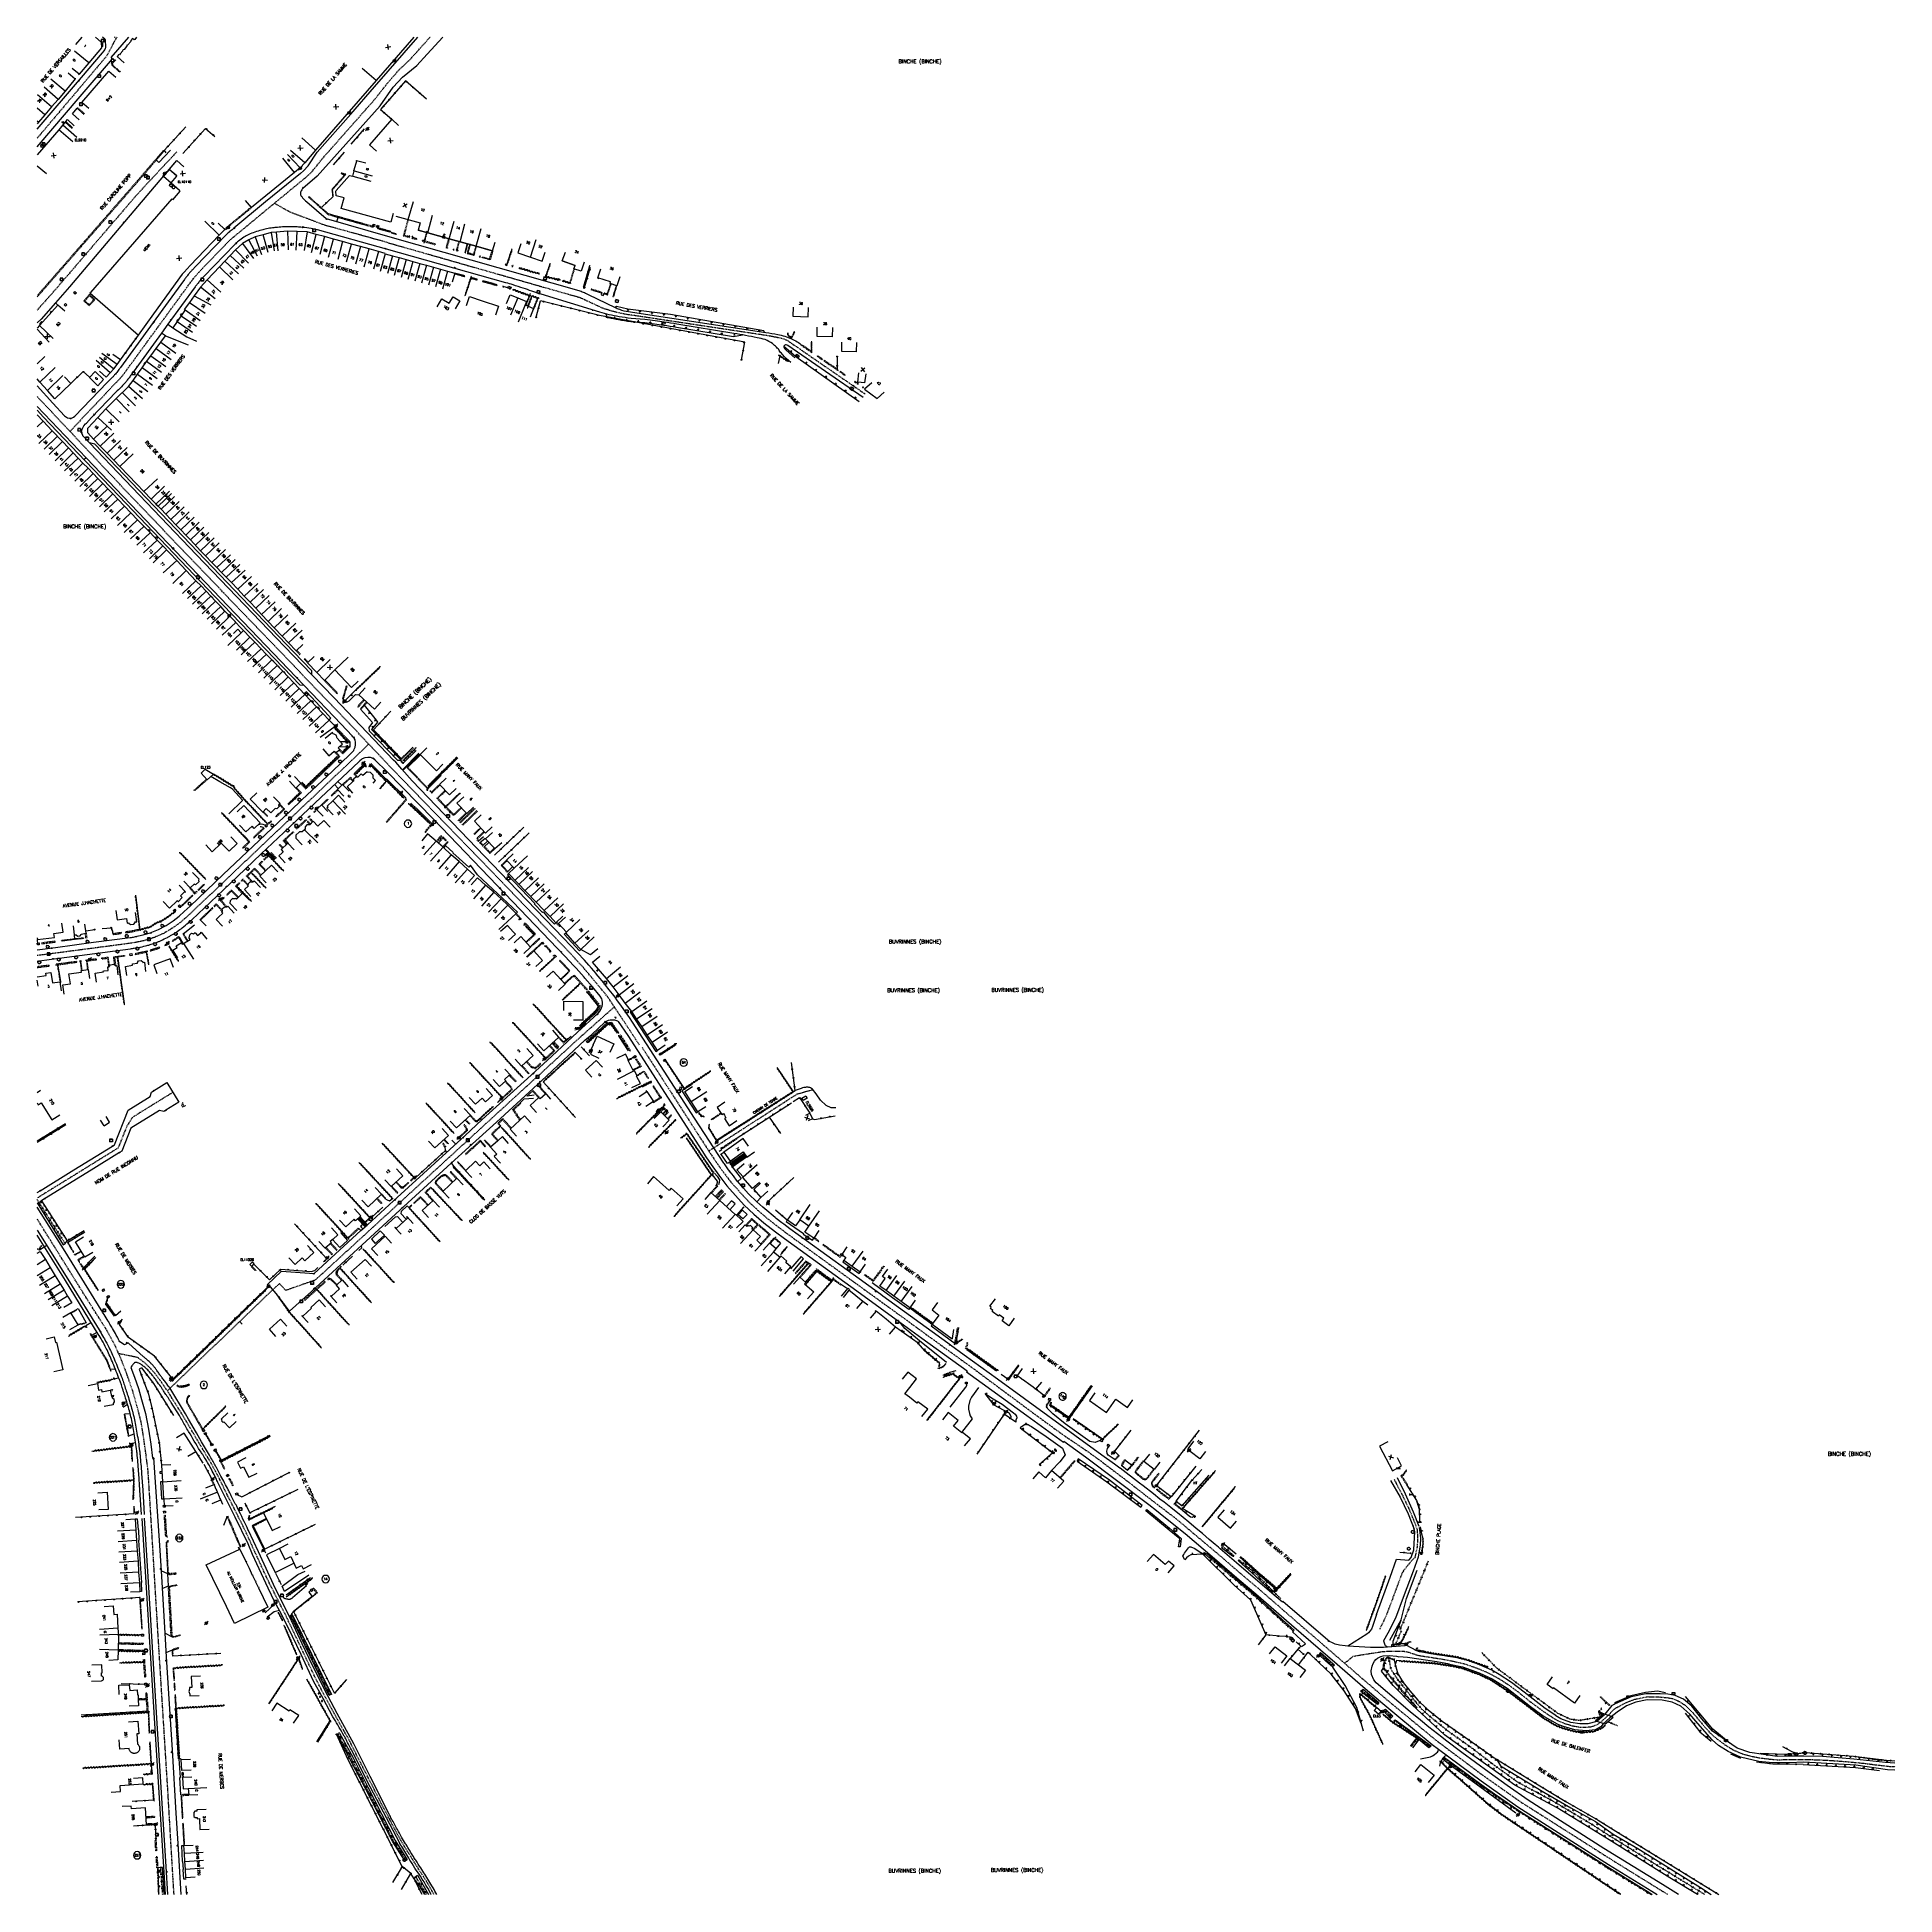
# Model space of a CAD drawing. Header units: millimetres. Extents: x 136000 to 137000, y 121000 to 122000.
import ezdxf
from ezdxf.enums import TextEntityAlignment as Align

# ---------------------------------------------------------------- set-up
doc = ezdxf.new("R2010")
doc.units = ezdxf.units.MM
doc.linetypes.add('DASHED', pattern=[0.75, 0.5, -0.25])
doc.layers.get('0').update_dxf_attribs({"linetype": 'CONTINUOUS'})
for name, color, linetype in [('W0001', 6, 'DASHED'), ('W0008', 7, 'CONTINUOUS'), ('W0100', 7, 'CONTINUOUS'), ('W0112', 1, 'DASHED'), ('W0120', 7, 'CONTINUOUS'), ('W0211', 2, 'CONTINUOUS'), ('W0220', 5, 'DASHED'), ('W0300', 7, 'CONTINUOUS'), ('W0302', 3, 'CONTINUOUS'), ('W0310', 3, 'CONTINUOUS'), ('W0322', 7, 'CONTINUOUS'), ('W0330', 7, 'CONTINUOUS'), ('W0400', 7, 'CONTINUOUS'), ('W0420', 7, 'CONTINUOUS'), ('W0430', 7, 'CONTINUOUS'), ('W0471', 7, 'CONTINUOUS'), ('W0980', 7, 'CONTINUOUS'), ('W0984', 7, 'CONTINUOUS'), ('W0989', 7, 'CONTINUOUS'), ('W0991', 7, 'CONTINUOUS'), ('W1102', 7, 'CONTINUOUS'), ('W1471', 7, 'CONTINUOUS'), ('W1473', 7, 'CONTINUOUS'), ('W1474', 7, 'CONTINUOUS')]:
    doc.layers.add(name, color=color, linetype=linetype)
doc.styles.get("Standard").update_dxf_attribs({"font": 'romans.shx', "width": 0.85})

# ---------------------------------------------------------------- blocks, each defined once
blk = doc.blocks.new('t322o')
at = {"color": 0, "linetype": 'Continuous'}
for radius in [0.25, 0.15]:
    blk.add_circle((0, 0), radius, dxfattribs=at)
blk = doc.blocks.new('t991o')
at = {"color": 0, "linetype": 'Continuous'}
for p, q in [((-1, 1), (1, -1)), ((-1, -1), (1, 1))]:
    blk.add_line(p, q, dxfattribs=at)
blk = doc.blocks.new('t112o')
at = {"color": 0, "linetype": 'Continuous'}
for p, q in [((-0.5, 0.5), (0.5, 0.5)), ((-0.5, -0.5), (-0.5, 0.5)), ((0.5, 0.5), (0.5, -0.5)), ((0.5, -0.5), (-0.5, -0.5))]:
    blk.add_line(p, q, dxfattribs=at)
blk = doc.blocks.new('T400')
for p, q in [((-0.15, 0.3), (0.15, 0.3)), ((-0.15, -0.25), (-0.15, 0.3)), ((-0.15, 0.15), (0.15, 0.15)), ((-0.15, 0), (0.15, 0)), ((0.15, 0.3), (0.15, -0.25)), ((-0.15, -0.15), (0.15, -0.15)), ((-0.15, -0.25), (-0.15, -0.3)), ((-0.15, -0.3), (0.15, -0.3)), ((0.15, -0.3), (0.15, -0.25))]:
    blk.add_line(p, q)
blk = doc.blocks.new('T300')
for p, q in [((-0.8, 0.5), (-0.9, 0.3)), ((-0.9, 0.3), (-0.9, 0.2)), ((-0.9, 0.2), (-0.7, 0.1)), ((-0.7, 0.6), (-0.8, 0.5)), ((-0.8, -0.1), (-0.7, 0.1)), ((-0.6, 0.7), (-0.7, 0.6)), ((-0.7, 0.1), (-0.7, 0.1)), ((-0.5, 0.7), (-0.6, 0.7)), ((-0.3, 0.6), (-0.5, 0.7)), ((-0.3, 0.6), (-0.2, 0.7)), ((-0.2, 0.6), (-0.3, 0.6)), ((-0.2, 0.7), (-0.1, 0.8)), ((-0.1, 0.8), (0.1, 0.8)), ((0.1, 0.8), (0.2, 0.7)), ((0.2, 0.7), (0.3, 0.6)), ((0.3, 0.6), (0.4, 0.5)), ((0.5, 0.5), (0.3, 0.5)), ((0.4, 0.5), (0.4, 0.5)), ((0.6, 0.4), (0.5, 0.5)), ((0.6, 0.4), (0.7, 0.3)), ((0.7, 0.3), (0.7, 0.2)), ((0.7, 0.2), (0.7, 0.1)), ((0.7, 0.1), (0.7, -0.2)), ((-0.8, -0.2), (-0.8, -0.1)), ((-0.7, -0.3), (-0.8, -0.2)), ((-0.8, -0.2), (-0.8, -0.2)), ((-0.7, -0.4), (-0.7, -0.3)), ((-0.5, -0.5), (-0.7, -0.4)), ((-0.4, -0.5), (-0.5, -0.5)), ((-0.4, -0.5), (-0.3, -0.5)), ((-0.3, -0.5), (-0.3, -0.4)), ((-0.3, -0.6), (-0.3, -0.5)), ((-0.3, -0.5), (-0.3, -0.5)), ((-0.2, -0.7), (-0.3, -0.6)), ((-0.1, -0.8), (-0.2, -0.7)), ((0.1, -0.8), (-0.1, -0.8)), ((0.2, -0.7), (0.1, -0.8)), ((0.3, -0.5), (0.2, -0.5)), ((0.3, -0.6), (0.2, -0.7)), ((0.2, -0.7), (0.2, -0.7)), ((0.5, -0.4), (0.3, -0.5)), ((0.3, -0.5), (0.3, -0.6)), ((0.3, -0.5), (0.3, -0.5)), ((0.6, -0.3), (0.5, -0.4)), ((0.7, -0.2), (0.6, -0.3)), ((0.6, -0.3), (0.6, -0.3))]:
    blk.add_line(p, q)
blk = doc.blocks.new('T471')
for p, q in [((-0.333334, 0.333334), (-0.333334, -0.333334)), ((-0.333334, 0.333334), (0.333334, 0.333334)), ((-0.333334, 0), (0, 0)), ((0.500001, 0.500001), (1.000002, 1.000002)), ((-0.500001, -0.500001), (-1.000002, -1.000002)), ((-0.333334, -0.333334), (0.333334, -0.333334))]:
    blk.add_line(p, q)
blk.add_ellipse((0, 0), major_axis=(0.471405, 0.471405), ratio=1, start_param=5.4977871438, end_param=11.780972451)
blk = doc.blocks.new('T420')
for p, q in [((0.7, 0.7), (-0.8, 0.7)), ((-0.8, 0.7), (-0.8, -0.8)), ((0.7, 0.7), (0.7, -0.8)), ((0.7, -0.8), (-0.8, -0.8))]:
    blk.add_line(p, q)
blk.add_ellipse((0, 0), major_axis=(-0.53, 0.53), ratio=1, start_param=3.926991, end_param=10.210176)
blk = doc.blocks.new('t220o')
at = {"color": 0, "linetype": 'Continuous'}
for p, q in [((-0.25, 0.25), (0.25, 0.25)), ((-0.25, -0.25), (0.25, -0.25))]:
    blk.add_line(p, q, dxfattribs=at)
blk = doc.blocks.new('t310o')
at = {"color": 0, "linetype": 'Continuous'}
for centre, start, end in [((-0.5, 0.4), 216.8699, 323.1304), ((0.5, -0.4), 36.8699, 143.1303)]:
    blk.add_arc(centre, 0.625, start, end, dxfattribs=at)
blk = doc.blocks.new('t211o')
at = {"color": 0, "linetype": 'Continuous'}
for p, q in [((-0.3, 0.5), (-0.3, 0)), ((0, 1), (0, 0)), ((0.3, 0.5), (0.3, 0))]:
    blk.add_line(p, q, dxfattribs=at)
blk = doc.blocks.new('t330o')
at = {"color": 0, "linetype": 'Continuous'}
for p, q in [((0.25, -0.25), (-0.25, 0.25)), ((-0.25, -0.25), (0.25, 0.25)), ((-0.25, 0.25), (-0.25, -0.25)), ((0.25, 0.25), (-0.25, 0.25)), ((0.25, -0.25), (0.25, 0.25)), ((-0.25, -0.25), (0.25, -0.25)), ((-0.25, -0.25), (-0.25, -0.25))]:
    blk.add_line(p, q, dxfattribs=at)
blk = doc.blocks.new('T1471')
at = {"color": 0, "linetype": 'Continuous', "flags": 128}
blk.add_lwpolyline([(-0.75, -0.5), (-0.75, 0.5), (0.75, 0.5), (0.75, -0.5), (-0.75, -0.5)], dxfattribs=at)
blk = doc.blocks.new('T1474')
at = {"color": 0, "linetype": 'Continuous', "flags": 128}
for points in [[(-0.8, -0.5), (-0.8, 0.5)], [(-0.8, 0), (0.7, 0)], [(0.7, 0), (0.7, -0.5), (0.7, 0.5)]]:
    blk.add_lwpolyline(points, dxfattribs=at)
blk = doc.blocks.new('T430')
at = {"flags": 128}
for points in [[(0.8, 0.8), (-0.8, 0.8)], [(-0.8, 0.8), (-0.8, 0)], [(0.8, 0.8), (-0.8, 0)], [(-0.8, 0), (0.8, 0)], [(-0.4, 2.1), (0.4, 2.1)], [(-0.4, 2.1), (-0.4, 1.3)], [(-0.4, 1.7), (0, 1.7)], [(-0.4, 1.3), (0.4, 1.3)], [(0.8, 0), (0.8, 0.8)]]:
    blk.add_lwpolyline(points, dxfattribs=at)
blk = doc.blocks.new('T1473')
at = {"color": 0, "linetype": 'Continuous', "const_width": 0.5, "flags": 128}
blk.add_lwpolyline([(-0.25, 0, 1), (0.25, 0, 1)], format="xyb", close=True, dxfattribs=at)

msp = doc.modelspace()

# ---------------------------------------------------------------- linework, layer by layer
at = {"layer": 'W0001', "flags": 128}
for points in [[(136042.9, 122000), (136041.3, 121997.2), (136037.3, 121989.7), (136000.6, 121946.3), (136000, 121945.6)], [(136040.1, 121811.5), (136043.3, 121814.7), (136046, 121817.8), (136081.7, 121866.8), (136084.3, 121870.3), (136087.3, 121873.7), (136100, 121886.8), (136104.6, 121891.5), (136108.9, 121895), (136124.7, 121908.1), (136145.1, 121924.9), (136148.3, 121928), (136153.8, 121934.9), (136168.2, 121951.2), (136181.3, 121966), (136188.8, 121975.5), (136195.1, 121982.7), (136200.7, 121987.9), (136207.1, 121995.1), (136211.5, 122000)], [(136042.5, 121999.3), (136041.7, 122000)], [(136075.1, 121938.2), (136053.8, 121915.3), (136009.5, 121863.7), (136000, 121853)], [(136189, 121889.3), (136154.3, 121898.9), (136135.9, 121905.9), (136127.7, 121910.5)], [(136324.3, 121457.2), (136315, 121471.4), (136306.9, 121483.6), (136293.4, 121499.8), (136284.5, 121509.3), (136244.5, 121551.1), (136200.7, 121596.2), (136186.8, 121610.6), (136168.2, 121630.3), (136100.6, 121700.6), (136049.4, 121754), (136014.2, 121791.4), (136000, 121806.5)], [(136040.1, 121811.5), (136017.6, 121787.7)], [(136118.4, 121562.3), (136178.6, 121619.4)], [(136118.4, 121562.3), (136093.2, 121538.3), (136085.6, 121531.3), (136080.5, 121526.3), (136076.8, 121523.1), (136072.6, 121520.2), (136068.2, 121517.5), (136063.1, 121515.3), (136057.6, 121513.5), (136052.1, 121512.4), (136044.1, 121511.3), (136000, 121505.5)], [(136292.9, 121462.1), (136310.7, 121477.9)], [(136070.1, 121271.2), (136130.4, 121329), (136133.7, 121325.3), (136149.4, 121330.8), (136151.8, 121332.7), (136237.4, 121411.2), (136292.9, 121462.1)], [(136325.7, 121456), (136360.3, 121402.2), (136362.5, 121398.8), (136365.3, 121394.7), (136369.3, 121389), (136373.5, 121383.5), (136382.8, 121373.2), (136387.8, 121368.5), (136393, 121364), (136399.3, 121359.1), (136404.1, 121355.5), (136445, 121325.9), (136466.1, 121310.6), (136478, 121301.9), (136504.7, 121282.6), (136504.7, 121282.6), (136534.5, 121260.4), (136551.9, 121247.7), (136551.9, 121247.7), (136566.1, 121238.1), (136573.3, 121232.8), (136584.3, 121224.5), (136600.1, 121212.2), (136613.1, 121202.3), (136623.4, 121193.6), (136634.5, 121184.3), (136649.1, 121171.7), (136658, 121164.2), (136677.3, 121147.4), (136692.8, 121134), (136701.8, 121126.2), (136715.7, 121114.2), (136726.3, 121105.1), (136733.9, 121098.8), (136752.8, 121083.2), (136756.1, 121080.7), (136779.1, 121063.5), (136798.8, 121049.7), (136847.4, 121018.8), (136870.8, 121004.3), (136877.8, 121000)], [(136361.5, 121400.3), (136405.4, 121428.6), (136409.2, 121431), (136417.5, 121433.4)], [(136073.7, 121000), (136073.1, 121009.4), (136070.2, 121058.6), (136065.6, 121131.6), (136062.5, 121182.6), (136060.7, 121212.5), (136059.7, 121228.3), (136058.6, 121236.8), (136057.5, 121244.9), (136056.1, 121253.6), (136053.9, 121262.4), (136051.5, 121270.9), (136048.2, 121280.4), (136045.2, 121288.2), (136041.7, 121296.1), (136036.9, 121304.7), (136026.7, 121320.8), (136000, 121363.7)], [(136213.6, 121000), (136212.4, 121002.2), (136209.8, 121006.7), (136206, 121012.6), (136203.4, 121016.7), (136200.1, 121022), (136197, 121027), (136194, 121032.3), (136185.2, 121049.1), (136176.3, 121066.6), (136171.1, 121076.8), (136167.6, 121083.8), (136164.1, 121089.9), (136159.3, 121098.5), (136154, 121108.4), (136150, 121116.1), (136143, 121130.9), (136133.6, 121150.7), (136124.5, 121168.6), (136116.9, 121185.1), (136112.3, 121195.3), (136106, 121207.9), (136101.8, 121216.2), (136098.8, 121222.4), (136096, 121227.9), (136093.5, 121232.5), (136091, 121236.6), (136081.7, 121252.3), (136077.2, 121259.9), (136072.8, 121266.8), (136071.3, 121269.4), (136068, 121274.2), (136065.6, 121277.6), (136063, 121281), (136060.5, 121283.8), (136057.7, 121286.4), (136054, 121289.1), (136043.9, 121291.2)], [(136736, 121130.9), (136724.7, 121130.7), (136716.4, 121129.4), (136708.3, 121128.1), (136703.9, 121124.5)]]:
    msp.add_lwpolyline(points, dxfattribs=at)
msp.add_lwpolyline([(136189, 121889.3), (136290.5, 121860.3, -0.010212), (136292.7, 121859.6, -0.005622), (136293.9, 121859.1, -0.025459), (136295, 121858.5), (136304.1, 121854.3, 0.03787), (136318.1, 121850.7, 0.001105), (136322.6, 121850.1), (136392, 121839.6, -0.012565), (136398.4, 121838.4, -0.011416), (136400, 121838.1, -0.113814), (136405.9, 121835.3), (136445.8, 121807.8)], format="xyb", dxfattribs=at)
at = {"layer": 'W0001'}
for points in [[(136073, 121431.8), (136062.4, 121425.3), (136051.3, 121418.4), (136048.3, 121413.7), (136043.6, 121401.9), (136034.7, 121396.4), (136019.7, 121387.1), (136007, 121379.3), (136000.1, 121375)], [(136730.4, 121223.6), (136734.7, 121215.4), (136738.2, 121208.1), (136740.7, 121202.2), (136742, 121198.9), (136742.8, 121196.5), (136743, 121193.8), (136743.1, 121190.9), (136742.8, 121186.9), (136741.7, 121181.7), (136738.7, 121178.3), (136734.9, 121173.5), (136730.3, 121161.1), (136725.7, 121149), (136722.7, 121142.9)], [(136736, 121130.9), (136738.3, 121130.4), (136743.2, 121128.8), (136748.7, 121127.9), (136756, 121126.8), (136762.3, 121125.6), (136768.3, 121124.2), (136774.7, 121122), (136781.4, 121119.2), (136786.9, 121116.2), (136791.7, 121113.1), (136797, 121109.2), (136803.6, 121103.9), (136809.9, 121099.2), (136813.7, 121096.6), (136818.4, 121093.6), (136822.2, 121092.1), (136826.5, 121090.8), (136830.5, 121090.1), (136833.4, 121090), (136836.9, 121090.4), (136840.3, 121091.7), (136843.8, 121094.7), (136847, 121097.8), (136849.1, 121100), (136852.3, 121101.7), (136856, 121103.6), (136860.1, 121105.1), (136863.9, 121105.9), (136866.8, 121106.5), (136872.8, 121106.4), (136877.2, 121106), (136880.3, 121105.5), (136883.4, 121104.2), (136887.1, 121101.9), (136891.4, 121097.7), (136896.3, 121091.8), (136900.4, 121087.1), (136904.1, 121083.8), (136909.3, 121080.1), (136912.9, 121077.9), (136917.1, 121076), (136921.9, 121074.6), (136926.9, 121073.6), (136931.6, 121073), (136936.9, 121072.5), (136944, 121072.7), (136955.6, 121072.6), (136963.5, 121072.3), (136973.3, 121071.6), (136982.8, 121070.7), (136989.9, 121069.8), (136997.6, 121068.9), (137000, 121068.8)]]:
    msp.add_lwpolyline(points, dxfattribs=at)
at = {"layer": 'W0008', "flags": 128}
for points in [[(136000, 121950.4), (136023.8, 121978.3), (136035.2, 121991.6), (136036, 121992.6), (136036.4, 121993.2), (136036.8, 121994), (136037, 121994.5), (136037, 121994.8), (136036.7, 121998.4), (136036.7, 121998.5), (136036.6, 121998.7), (136036.5, 121998.8), (136036.5, 121998.9), (136035.2, 122000)], [(136000, 121940.9), (136023.2, 121968.1), (136040.5, 121988.3), (136039.9, 121989), (136049.3, 122000)], [(136034.6, 121996.8), (136035.1, 121996.8), (136035.2, 121994.9), (136034.7, 121994.8)], [(136150.7, 121925.2), (136184.6, 121963), (136191.7, 121973), (136196.7, 121978.4), (136204.3, 121984.8), (136210, 121990.9), (136218.3, 122000)], [(136019.1, 121951.2), (136015.4, 121954.6), (136016.3, 121955.6), (136020, 121952.2)], [(136022.7, 121955.5), (136019, 121958.7), (136021.5, 121961.7), (136025.2, 121958.5)], [(136064.2, 121933.7), (136065.5, 121932.6), (136071.8, 121939.2)], [(136075, 121933.5), (136045, 121898.2), (136017.4, 121865.5), (136009.9, 121856.9), (136002.1, 121848.2), (136000, 121846.1)], [(136161.4, 121900.6), (136162.1, 121903)], [(136011.1, 121855.7), (136009.9, 121856.9)], [(136303.9, 121862.3), (136303.6, 121861.3), (136304.8, 121860.9), (136305.1, 121861.9)], [(136070.4, 121845.4), (136073, 121843.5)], [(136069, 121839.2), (136066.9, 121840.6)], [(136000, 121812.3), (136008.5, 121803), (136014.7, 121796.2), (136015.3, 121795.7), (136016.4, 121795.1), (136017.4, 121794.8), (136018.4, 121794.9), (136019.5, 121795.4), (136020.2, 121795.9), (136037.7, 121814)], [(136737.1, 121134.4), (136736.2, 121133.9), (136726.9, 121133.1), (136724.7, 121133), (136722.1, 121132.9), (136719.6, 121132.9), (136717.8, 121133), (136705.6, 121133.7), (136704.1, 121133.8), (136701.1, 121134.3), (136698.8, 121134.8), (136697.2, 121135.4), (136695.7, 121136.2), (136694.7, 121137), (136670.6, 121157.7), (136670.3, 121157.4), (136664.7, 121162.2), (136645.7, 121178.5), (136636.9, 121186.1), (136636, 121186.9), (136634.2, 121188.4), (136630.9, 121191.2), (136627.3, 121194.3), (136623.9, 121197.1), (136619.9, 121200.5), (136613.9, 121205.4), (136610.4, 121208.2), (136610.3, 121208.3), (136606.6, 121211.3), (136604.4, 121212.9), (136600.9, 121215.7), (136595.3, 121220), (136593.4, 121221.5), (136582.9, 121229.5), (136582.8, 121229.6), (136580, 121231.6), (136573.2, 121236.6), (136517, 121277.4), (136499.1, 121290.4), (136491.7, 121295.8), (136490.2, 121296.9), (136455.2, 121322.2), (136454.1, 121323), (136436, 121336.1), (136414.1, 121352), (136405.2, 121358.4), (136401.9, 121360.9), (136400.9, 121361.7), (136397.9, 121364), (136397.3, 121364.5), (136391.7, 121369.1), (136390.6, 121370), (136387.4, 121373), (136383, 121377.2), (136380.2, 121380.3), (136377, 121384), (136376.9, 121384.1), (136374.8, 121386.9), (136372.2, 121390.2), (136370, 121393.3), (136369.6, 121393.8), (136353.8, 121417.9), (136343.1, 121434.6), (136320.5, 121469.7), (136318.8, 121472.2), (136314.6, 121478.2), (136312.1, 121481.7), (136311.1, 121483.1), (136309.7, 121484.9), (136308, 121487.1), (136306, 121489.6), (136304.8, 121491), (136303.1, 121493.2), (136301, 121495.7), (136300.9, 121495.8), (136298.4, 121498.8), (136297, 121500.3), (136294.6, 121503), (136283.3, 121514.8), (136253.8, 121545.5), (136201.8, 121599.6), (136196.3, 121605.8), (136193, 121609.6), (136191.9, 121610.7), (136159.9, 121644.2), (136147.8, 121656.7), (136147.9, 121658.8), (136138, 121669.1), (136086.5, 121722.8), (136031, 121780.8), (136028.2, 121781.5), (136024.6, 121785.4), (136024.5, 121785.6), (136024.2, 121786.4), (136023.9, 121787.7), (136024.2, 121788.9), (136024.7, 121790.1), (136025.1, 121790.7), (136026, 121791.8), (136026.5, 121792.2), (136029.3, 121795.2), (136042.5, 121809)], [(136143.8, 121650.9), (136139.3, 121655.5), (136070.3, 121727.6), (136026.3, 121773.5), (136000, 121801.2)], [(136116.3, 121564.4), (136136.4, 121583.5), (136142.5, 121589.3), (136158.9, 121604.8), (136168.4, 121613.8), (136169.4, 121614.9), (136170.4, 121616), (136170.7, 121616.6), (136171.2, 121617.8), (136171.4, 121619), (136171.4, 121620.2), (136171.1, 121621.7), (136170.7, 121622.5), (136170, 121623.3), (136169.6, 121623.8), (136163.6, 121630.1), (136143.8, 121650.9), (136141.5, 121651.1), (136095.7, 121698.9), (136044.1, 121752.8), (136025.8, 121771.8), (136003.4, 121795.4), (136000, 121799.1)], [(136028.2, 121781.5), (136085.8, 121721.3), (136133.2, 121671.9), (136147.8, 121656.7)], [(136026.3, 121773.5), (136025.2, 121772.4)], [(136059.6, 121734.4), (136060.1, 121734.9), (136060.8, 121734.2), (136060.3, 121733.8)], [(136063.5, 121730.4), (136064, 121730.9), (136064.7, 121730.2), (136064.2, 121729.7)], [(136093.6, 121698.9), (136093.7, 121699), (136094.5, 121698.2), (136094.3, 121698.1)], [(136126.6, 121664.4), (136126.7, 121664.6), (136127.4, 121663.8), (136127.3, 121663.7)], [(136129.5, 121661.4), (136129.6, 121661.5), (136130.3, 121660.7), (136130.2, 121660.6)], [(136132.5, 121658.3), (136132.6, 121658.4), (136133.3, 121657.6), (136133.2, 121657.5)], [(136135.4, 121655.2), (136135.5, 121655.3), (136136.2, 121654.6), (136136.2, 121654.5)], [(136157.2, 121632.3), (136158.1, 121633.4), (136154.8, 121636.9), (136154.9, 121637), (136145, 121647.6), (136143.8, 121646.4)], [(136144.1, 121646), (136145, 121646.8), (136145.8, 121645.9), (136145, 121645.1)], [(136147.5, 121642.5), (136147.9, 121642.9), (136148.7, 121642.2), (136148.2, 121641.7)], [(136150.7, 121639.1), (136151.1, 121639.5), (136152, 121638.6), (136151.6, 121638.2)], [(136163, 121620.8), (136168.4, 121620.7), (136168.3, 121617.8), (136162.7, 121617.9)], [(136196.9, 121608.9), (136204, 121615.9)], [(136290.9, 121464.3), (136301.9, 121474.4), (136302.2, 121474.7), (136302.9, 121475.5), (136303.5, 121476.5), (136304.1, 121478.2), (136304.3, 121479.2), (136304.4, 121480.2), (136304.2, 121481.5), (136303.9, 121482.2), (136303, 121483.6), (136298.9, 121488.6), (136294.9, 121493.3), (136294.4, 121493.9), (136290.1, 121498.7), (136288.9, 121500), (136284.1, 121505.2), (136251.9, 121538.8), (136213.4, 121578.9), (136188.2, 121604.6), (136182, 121610.8), (136180.9, 121611.6), (136179.4, 121612.1), (136178, 121612.2), (136176.4, 121611.9), (136175, 121611.4), (136174.6, 121611.1), (136173.7, 121610.4), (136173.1, 121609.9), (136149.7, 121587.8), (136135.9, 121574.7), (136120.5, 121560.2)], [(136196.7, 121605.6), (136205.5, 121614.4)], [(136197.1, 121605.3), (136205.9, 121614)], [(136199.2, 121606.6), (136206.3, 121613.6)], [(136103.1, 121581.8), (136110.6, 121589), (136110.6, 121589.2), (136105.1, 121595.1), (136104.1, 121595.9), (136098.4, 121599.1), (136093.4, 121601.9)], [(136160.1, 121597.6), (136162.1, 121595.5)], [(136161.9, 121599.3), (136164, 121597.2)], [(136118.9, 121575.9), (136119.9, 121576.3), (136120.7, 121576.4), (136121.5, 121576.2), (136122.3, 121575.9), (136122.7, 121575.6), (136123.3, 121575)], [(136122.2, 121574), (136121.7, 121574.5), (136121.2, 121574.7), (136120.6, 121574.8), (136120, 121574.8)], [(136237.4, 121567.1), (136240.2, 121569.7)], [(136238.2, 121566.2), (136241.1, 121568.8)], [(136239.8, 121564.6), (136242.6, 121567.2)], [(136240.5, 121563.9), (136243.3, 121566.5)], [(136122.9, 121562.3), (136127.8, 121557)], [(136123.3, 121562.7), (136128.2, 121557.4)], [(136257.9, 121528.1), (136258.6, 121528.9), (136237, 121549), (136233.3, 121554.1), (136232.3, 121553.1), (136223.7, 121560.8), (136224, 121561), (136219.8, 121564.8), (136218.7, 121563.6)], [(136253, 121550.5), (136255.9, 121553.3)], [(136253.8, 121549.7), (136253.1, 121548.9), (136267.9, 121533.6), (136267.6, 121533.3), (136272, 121528.7), (136272.3, 121529), (136275.3, 121525.7), (136278.4, 121522.4), (136279.2, 121523.2)], [(136078.6, 121517.3), (136084.7, 121522)], [(136292.7, 121508.8), (136292, 121508.1), (136292, 121508.1), (136283.7, 121517), (136284.5, 121517.7)], [(136319.9, 121475.6), (136319.2, 121475.1), (136319.2, 121475.1), (136327.3, 121462.7), (136333, 121453.9), (136333.9, 121454.4)], [(136294.9, 121459.9), (136298.5, 121463.1), (136305.5, 121469.6), (136306.4, 121470.2), (136307.5, 121470.7), (136308.4, 121470.9), (136309.7, 121471), (136310.7, 121470.9), (136311.4, 121470.8), (136312.4, 121470.4), (136312.8, 121470.1), (136318, 121462.5), (136323.2, 121454.4), (136357.8, 121400.5), (136360, 121397.1), (136362.8, 121393), (136366.9, 121387.2), (136371.2, 121381.6), (136380.6, 121371.1), (136385.7, 121366.3), (136391.1, 121361.7), (136397.4, 121356.7), (136402.3, 121353.1), (136443.2, 121323.5), (136464.4, 121308.1), (136476.2, 121299.5), (136500.6, 121281.9), (136500.3, 121281.4), (136532.7, 121257.9), (136552.4, 121243.6), (136552.7, 121244), (136564.3, 121235.7), (136598.5, 121209.9), (136602.5, 121206.7), (136604.5, 121205.1), (136610, 121200.7), (136610.8, 121200.1), (136614.5, 121197.1), (136617.9, 121194.3), (136632.6, 121182), (136647.1, 121169.4), (136656, 121161.9), (136675.3, 121145.1), (136690.9, 121131.7), (136699.8, 121124), (136713.7, 121111.9), (136724.3, 121102.8), (136731.9, 121096.5), (136750.9, 121080.8), (136754.3, 121078.3), (136777.3, 121061.1), (136797.1, 121047.2), (136845.8, 121016.2), (136869.2, 121001.8), (136872, 121000)], [(136294.9, 121459.9), (136271.4, 121438), (136247.2, 121415.9), (136232.3, 121402.4), (136222.9, 121393.7), (136195.3, 121368.4), (136147.6, 121324.7), (136135.9, 121314.1), (136128.7, 121323.6), (136124.7, 121328.3), (136124.3, 121327.9), (136123.9, 121328.3), (136131.6, 121335.6), (136149.2, 121334.4)], [(136149.2, 121334.4), (136174.3, 121357.4), (136175.3, 121358.3), (136176.5, 121359.4), (136176.9, 121359.8), (136177.4, 121360.2), (136177.8, 121360.6), (136191.8, 121373.5), (136230.2, 121408.5), (136239.6, 121417.2), (136266, 121441.2), (136277.1, 121451.3), (136290.9, 121464.3)], [(136352.2, 121435.9), (136347.1, 121432.6), (136354.8, 121420.8), (136355.7, 121421.4)], [(136260, 121426.2), (136262.1, 121428.4), (136267.1, 121428.7)], [(136267.5, 121430.3), (136263.6, 121429.9), (136266.8, 121432.7)], [(136223.3, 121406.2), (136225.3, 121404)], [(136220.6, 121399.7), (136219.8, 121400.6)], [(136368.6, 121400.9), (136367.2, 121400)], [(136368, 121398.6), (136369.7, 121399.6)], [(136373, 121394.9), (136373.2, 121394.6), (136372.3, 121393.9), (136371.7, 121393.6), (136368.1, 121398.7)], [(136380.7, 121398.9), (136372.9, 121393.5), (136373.2, 121393.1), (136381, 121398.5)], [(136381.3, 121398), (136373.6, 121392.6), (136373.9, 121392.2), (136381.6, 121397.6)], [(136222.9, 121393.7), (136223.9, 121392.5)], [(136374.2, 121391.8), (136379, 121385.5), (136377.2, 121383.8)], [(136386.8, 121378.3), (136386.6, 121378.1), (136385.9, 121378.9), (136386.1, 121379.1)], [(136387.4, 121373), (136389.6, 121375.3)], [(136200.1, 121369.8), (136199.1, 121370.8), (136195.9, 121367.8), (136195.8, 121366.7), (136198.6, 121363.6)], [(136372.9, 121368.7), (136375.7, 121371.8), (136373.8, 121373.5), (136371, 121370.4)], [(136380.4, 121370.2), (136376.4, 121365.8)], [(136163.2, 121356.4), (136167.1, 121352.1), (136162.9, 121348.4), (136159, 121352.6)], [(136176.5, 121359.4), (136172.4, 121363.8)], [(136176.9, 121359.8), (136172.9, 121364.2)], [(136174.3, 121357.4), (136173.2, 121358.5)], [(136177.4, 121360.2), (136173.3, 121364.6)], [(136177.8, 121360.6), (136173.7, 121365)], [(136175.3, 121358.3), (136174.2, 121359.5)], [(136187.2, 121359.7), (136192.9, 121364.9), (136193.9, 121365), (136196.7, 121361.9)], [(136403.9, 121363.1), (136403.2, 121362.3), (136412.5, 121355.8), (136412.4, 121355.6), (136417.4, 121352.3), (136418, 121353.4)], [(136005.2, 121349.4), (136001.3, 121346.9)], [(136174.2, 121349.1), (136174.8, 121348.4)], [(136397.4, 121353.8), (136394.5, 121350.4)], [(136397.5, 121354), (136397.4, 121353.8)], [(136400.2, 121350.6), (136397.6, 121347.7)], [(136406.9, 121335.6), (136412.6, 121342.2), (136411.2, 121343.4), (136405.5, 121336.8)], [(136434.3, 121341.5), (136433.7, 121340.7), (136442.5, 121334.4), (136443.1, 121335.2)], [(136433, 121322.1), (136436.6, 121326.4), (136437.3, 121325.8), (136433.8, 121321.5)], [(136469.8, 121315.8), (136469.2, 121314.9), (136460.4, 121321.3), (136449.4, 121329.3)], [(136020.9, 121314.7), (136022.1, 121315.4), (136026.4, 121307.8), (136025.3, 121307.5)], [(136029.2, 121308), (136026.2, 121306.2)], [(136467, 121304.7), (136466.4, 121305.6), (136465.8, 121306.4), (136465.1, 121307.3), (136464.4, 121308.1)], [(136481.8, 121307.1), (136481.2, 121306.2), (136494.1, 121296.6), (136494.6, 121297.6)], [(136029.4, 121301.1), (136032.3, 121302.8)], [(136488.1, 121284.4), (136489.3, 121285.9)], [(136039.5, 121282.8), (136042.1, 121283)], [(136043.9, 121278.2), (136041.7, 121277.4)], [(136494.5, 121282), (136491.2, 121281)], [(136491.5, 121262.4), (136499.9, 121273.1), (136500.1, 121273.4), (136500.4, 121274.2), (136500.4, 121274.5), (136500.4, 121275.1)], [(136506.8, 121272.9), (136503, 121267.8), (136502, 121265.9), (136501.4, 121262.9), (136501.4, 121261.3), (136501.8, 121258.9), (136502.3, 121257.7), (136503.4, 121256), (136497.6, 121248.7)], [(136046.5, 121262.6), (136048.6, 121263.9)], [(136050.1, 121258.8), (136047.2, 121258.6)], [(136049.4, 121246.9), (136052.2, 121248)], [(136053, 121243.2), (136050.1, 121242.7)], [(136067.2, 121226.6), (136066.3, 121226.6), (136066.2, 121227.8), (136067.2, 121227.9)], [(136067.5, 121222.2), (136066.4, 121222.1), (136067, 121213), (136068, 121213)], [(136107.4, 121215.4), (136110.2, 121214.1)], [(136121.9, 121205.4), (136114.5, 121201.8), (136114.1, 121201.8), (136113.8, 121202.5), (136114.3, 121204.3)], [(136052.8, 121202.2), (136053.9, 121202.3), (136054.3, 121196.3), (136054.5, 121196.3), (136054.8, 121190.7), (136054.6, 121190.6), (136056.1, 121168), (136055.9, 121168), (136056.1, 121163.1), (136055.3, 121163)], [(136056.3, 121202.5), (136058.5, 121168.2), (136062.8, 121097.9), (136065.3, 121057.5), (136068, 121014.9), (136068.9, 121000)], [(136070.3, 121000), (136069.4, 121015), (136066.7, 121057.6), (136064.2, 121098), (136059.9, 121168.3), (136057.7, 121202.6)], [(136123.4, 121202.4), (136116, 121198.7), (136115.8, 121198.3), (136123, 121183.9)], [(136130.5, 121186.3), (136123.5, 121182.9), (136128.2, 121173.3), (136138.2, 121178.3)], [(136067.3, 121164.8), (136070.7, 121166.1), (136070.4, 121172.7), (136066.7, 121174.3)], [(136146.3, 121171.9), (136133.1, 121163.2), (136131.8, 121166), (136140.4, 121172.2), (136144.3, 121174.1)], [(136122.7, 121151.7), (136127.6, 121156.1), (136128, 121157.4)], [(136130.5, 121152.8), (136127.5, 121152.2), (136123.9, 121149.3)], [(136720.9, 121150.7), (136718.8, 121144.2), (136718.2, 121142.9), (136717.4, 121141.7), (136716.6, 121140.8), (136715.7, 121140.1), (136705.6, 121133.7)], [(136072.9, 121138.6), (136068.8, 121140.6)], [(136726.9, 121133.1), (136725.9, 121133.9), (136725.4, 121134.8), (136724.9, 121136.3), (136725, 121136.8), (136727.2, 121140.8)], [(136069.4, 121130.2), (136072.9, 121131.8)], [(136883.5, 121000), (136874.9, 121005.3), (136843.4, 121024.8), (136815.5, 121042.5), (136802.7, 121050.8), (136791.3, 121058.6), (136781.6, 121065.6), (136767, 121076.4), (136758.1, 121083.1), (136756.2, 121084.6), (136749.2, 121090), (136744.6, 121093.8), (136739.1, 121098.3), (136739.1, 121098.3), (136720.8, 121113.9), (136719.5, 121115.6), (136718.3, 121118.4), (136718.1, 121120.4), (136718.6, 121123), (136719.2, 121124.3), (136719.9, 121125.6), (136720.6, 121126.5), (136721.5, 121127.2), (136723.3, 121128.2), (136724.6, 121128.5), (136727.9, 121128.6), (136731.8, 121128.3), (136733, 121128)], [(136744.7, 121073), (136750.1, 121074.1), (136751.2, 121074.7), (136752, 121075.2), (136753.3, 121076.2), (136753.9, 121076.7), (136754.2, 121077.2), (136754.3, 121078.3)], [(136077.4, 121053.7), (136076.8, 121062.9), (136077.2, 121062.9), (136076.4, 121073.1)], [(136759.1, 121074.6), (136757.8, 121074.4), (136757.2, 121073.9), (136756.7, 121073.4), (136756, 121072.2), (136755.3, 121070.8), (136754.8, 121069)], [(136080.2, 121008.3), (136078.9, 121008.2), (136078.6, 121013.5), (136078.7, 121013.6), (136078.4, 121017.8), (136078.3, 121017.8), (136077.8, 121026.3), (136079, 121026.3)]]:
    msp.add_lwpolyline(points, dxfattribs=at)
at = {"layer": 'W0008'}
for points in [[(136145.8, 121930.8), (136150.8, 121938), (136168.9, 121958.5), (136181.6, 121973.2), (136204.9, 122000)], [(136002.9, 121846.4), (136002.4, 121846.9), (136001.2, 121845.5), (136001.7, 121845.1)], [(136007.9, 121852.1), (136007.6, 121852.4), (136007, 121851.6), (136007.3, 121851.4)], [(136075.4, 121846.9), (136075.1, 121847.1), (136075.8, 121848.2), (136076.1, 121848)], [(136077.5, 121850.1), (136077.2, 121850.3), (136077.9, 121851.3), (136078.2, 121851.1)], [(136057.9, 121823.9), (136057.6, 121824.1), (136058.2, 121824.9), (136058.4, 121824.7)], [(136000, 121378), (136001.6, 121378.9), (136019.8, 121390.2), (136040.5, 121402.9), (136041.6, 121403.6), (136048.9, 121422.2), (136060.9, 121429.7), (136061.5, 121432), (136062.7, 121432.7), (136069.8, 121437.1), (136076.3, 121426.5), (136069.3, 121422.2), (136068.1, 121421.5), (136065.8, 121422.1), (136050.5, 121412.6), (136045.6, 121400.2), (136044.4, 121399.4), (136029.1, 121390), (136004, 121374.6), (136002, 121373.3), (136001.4, 121372.7)], [(136728.6, 121222.9), (136733.7, 121213.9), (136738.1, 121204.9), (136741.2, 121196.7)], [(136732.1, 121224.5), (136736.4, 121215.7), (136740.8, 121206), (136743.7, 121198.3)], [(136720.9, 121150.7), (136728.3, 121170.8), (136731.8, 121180.6), (136738.3, 121179.9), (136739.7, 121181.4), (136741, 121185.5), (136741.2, 121189), (136741.6, 121195.2), (136740.7, 121198.7)], [(136727.2, 121140.8), (136731.4, 121149), (136735.5, 121160), (136740.9, 121174.3), (136743.6, 121181.8), (136744.7, 121188), (136744.8, 121191.9), (136744.1, 121197.5)], [(136760.2, 121124), (136753.5, 121125.2), (136737.6, 121127.5), (136733, 121128)], [(137000, 121070.7), (136995, 121071), (136978, 121072.9), (136961.1, 121074.2), (136951.1, 121074.4), (136943.2, 121074.5), (136936.7, 121074.2), (136921.9, 121076.4), (136915.1, 121078.7), (136901.8, 121087.9), (136896.1, 121094.6), (136890.7, 121101.4), (136886.2, 121105.2), (136881.7, 121107.1), (136877.8, 121107.9), (136873.6, 121108.1), (136866, 121108), (136858.1, 121106.4), (136849.5, 121102.6), (136848.5, 121102.1), (136847.6, 121101.7), (136843.9, 121097), (136843.7, 121096.8), (136839.5, 121093.1), (136834.8, 121091.8), (136830.4, 121091.8), (136825.5, 121092.6), (136820.2, 121094.6), (136817.6, 121096.1), (136817.6, 121096.3), (136811.8, 121100.1), (136800.5, 121109), (136793.6, 121114.2), (136787, 121118.5), (136783, 121120.8), (136776.1, 121123.8), (136770.1, 121125.9), (136764.2, 121127.4), (136755.2, 121128.9), (136750.3, 121129.6), (136746.5, 121130.2), (136744.2, 121130.6), (136742.6, 121131.1), (136736.9, 121134.3)], [(136760.2, 121124), (136767.2, 121122.5), (136776.2, 121119.3), (136783.2, 121116.1), (136791.4, 121111), (136803.8, 121101.2), (136811.2, 121095.8), (136818.2, 121091.8)], [(137000, 121066.9), (136996.1, 121067.1), (136979, 121069.6), (136951.1, 121071.2), (136943.3, 121070.9), (136934.3, 121070.8), (136926.8, 121071.6), (136917, 121073.9), (136910.2, 121077), (136905.1, 121080.2), (136901.6, 121083.2), (136893.9, 121092.1), (136889.6, 121097.1), (136884.8, 121101.3), (136880.1, 121103.5), (136874.7, 121104.6), (136866.6, 121104.8), (136860.6, 121103.5), (136855.6, 121101.6), (136850.5, 121098.2), (136846.6, 121095.1), (136842.8, 121091.7), (136842, 121090.5), (136838.7, 121088.7)], [(136838.7, 121088.7), (136833.8, 121088.1), (136827.8, 121088.6), (136821.6, 121090.4), (136818.2, 121091.7)]]:
    msp.add_lwpolyline(points, dxfattribs=at)
for points in [[(136145.8, 121930.7), (136143.4, 121928), (136141.8, 121926.6), (136123, 121911.3), (136105.8, 121897.1, -0.009129), (136104.9, 121896.3, 0.007591), (136103.8, 121895.5, 0.011431), (136102.8, 121894.6, 0.01793), (136102.1, 121894), (136095.8, 121887.5), (136085.2, 121876.6, 0.007496), (136084.9, 121876.2, 0.002044), (136083.6, 121874.8, 0.004608), (136082.5, 121873.6, 0.005176), (136081.6, 121872.5, 0.007916), (136080.4, 121871, 0.008784), (136079.3, 121869.6), (136070.6, 121857.5), (136062.5, 121846.4), (136044.9, 121822.2, -0.002245), (136044, 121821, -0.002528), (136043.2, 121819.9, -0.012192), (136042.5, 121819, -0.010371), (136041.7, 121818.1, -0.002902), (136040.6, 121816.9, -0.024319), (136037.7, 121814, -0.000347)], [(136270.7, 121861.8, -0.000495), (136261.7, 121864.8, -0.000303), (136256.2, 121866.6, 0.012014), (136252.3, 121867.8), (136188.1, 121885.8)]]:
    msp.add_lwpolyline(points, format="xyb", dxfattribs=at)
at = {"layer": 'W0008', "flags": 128}
for points in [[(136150.7, 121925.2), (136143, 121918.6, 0.059227), (136142.7, 121918.2, 0.025901), (136142.1, 121917.2, 0.122804), (136141.7, 121915.9, 0.148057), (136142, 121914.8, 0.048536), (136142.9, 121913.5, 0.025797), (136145.1, 121911.4), (136155.5, 121902.3), (136189.9, 121892.5)], [(136188.1, 121885.8), (136150.9, 121896.2, 0.024713), (136147.5, 121896.9, 0.017633), (136142.7, 121897.6, 0.011793), (136139.9, 121897.8, 0.010744), (136136.8, 121897.9, 0.012044), (136133, 121897.9, 0.012566), (136129.3, 121897.6, 0.014085), (136126.7, 121897.3, 0.011581), (136123.5, 121896.8, 0.020682), (136120.7, 121896.1, 0.015599), (136117.1, 121895, 0.026612), (136113.9, 121893.7, 0.032688), (136111.3, 121892.3, 0.024715), (136108.4, 121890.2, 0.03235), (136106.4, 121888.3), (136089.7, 121871.1, 0.008699), (136087.9, 121869.2, 0.016151), (136087, 121868.1, 0.006342), (136086.2, 121867, 0.004337), (136085, 121865.5), (136070.4, 121845.4), (136066.9, 121840.6), (136051.7, 121819.6, -0.001238), (136050.8, 121818.4, -0.000759), (136049.5, 121816.6, -0.009949), (136048.2, 121815, -0.011041), (136047.1, 121813.6, -0.031325), (136042.5, 121809, -0.004438)], [(136189.9, 121892.5), (136291.6, 121863.6, -0.010602), (136293.9, 121862.7, -0.005622), (136295.2, 121862.2, -0.024206), (136296.6, 121861.5), (136311.1, 121854.4, -0.002921), (136313.4, 121853.5, 0.054422), (136318.3, 121852.2, 0.001106), (136322.8, 121851.5), (136392.2, 121841, -0.012559), (136398.7, 121839.9, -0.051532), (136406, 121837.6, -0.0843), (136411.8, 121833.9)], [(136405.7, 121824.9), (136403.2, 121827, -0.03832), (136401, 121829.3, -0.029357), (136399.5, 121831.3, 0.074428), (136398, 121833, 0.046244), (136395.8, 121835, 0.140008), (136387.6, 121838.1, 0.01), (136375.1, 121840.5), (136344.4, 121845.5, 0.005007), (136337.6, 121846.6, 0.003657), (136332.6, 121847.2, 0.00799), (136327.2, 121847.9), (136319.7, 121848.5, -0.007717), (136313.3, 121849.5, -0.006548), (136307.9, 121850.5, -0.036991), (136302.9, 121852), (136271.3, 121861.7), (136270.7, 121861.8)], [(136444.6, 121806), (136444.6, 121806), (136404.1, 121834, 0.290464), (136402.4, 121834.1, 0.170819), (136402, 121833.6, 0.196998), (136402.1, 121832.8, 0.108954), (136403.2, 121831.5), (136407.8, 121827.4)], [(136000, 121508.6), (136009.9, 121509.9), (136030.4, 121512.7), (136050.1, 121515.2, 0.010262), (136051.3, 121515.4, 0.005342), (136053.5, 121515.8, 0.008978), (136053.8, 121515.9, 0.000866), (136057, 121516.6, 0.016093), (136058.3, 121517, 0.00436), (136060.9, 121517.8), (136065.4, 121519.6), (136069.4, 121521.7), (136073.2, 121524.2), (136076.4, 121526.8), (136079.2, 121529.3), (136082.3, 121532.2), (136100.2, 121549.2), (136116.3, 121564.4)], [(136000, 121502.5), (136007.7, 121503.6), (136050.3, 121509.2, 0.006941), (136052.3, 121509.5, 0.00475), (136055.3, 121510.1, 0.010767), (136055.7, 121510.1, 0.001367), (136059.1, 121510.9, 0.01885), (136060.2, 121511.2, 0.019739), (136062.7, 121512.1, 0.013207), (136065.3, 121513, 0.025474), (136066.7, 121513.6, 0.001611), (136070.1, 121515.3, 0.009508), (136070.7, 121515.6, 0.005584), (136072.2, 121516.5, 0.006633), (136073.5, 121517.2, 0.015913), (136075.4, 121518.5, 0.01123), (136078.1, 121520.5, 0.008989), (136081.4, 121523.2, 0.015267), (136083.3, 121524.8), (136103.7, 121544.2), (136120.5, 121560.2)], [(136430, 121423.5), (136427.5, 121423.5), (136424.7, 121424.8), (136421.6, 121427.6), (136419.3, 121431), (136417.3, 121433.6, 0.140333), (136416.3, 121434.3, 0.098198), (136414.5, 121434.6, 0.036083), (136412.7, 121434.4, 0.046617), (136411.3, 121434), (136408, 121432.8)], [(136215.2, 121000, 0.000179), (136213.1, 121003.6, 0.009941), (136210.8, 121007.4, -0.002855), (136206.5, 121014.3, -0.003377), (136203.8, 121018.4, -0.006903), (136202.5, 121020.4, -0.000232), (136198.6, 121026.9, -0.003982), (136198.3, 121027.3, -0.003565), (136196.2, 121030.9, -0.003143), (136193.9, 121035, -0.002673), (136190.8, 121040.7, -0.006098), (136189.5, 121043.2), (136179.3, 121063.5), (136170.4, 121081.1), (136161.5, 121097.5), (136156.6, 121106.5), (136148.2, 121123.2), (136142.7, 121135), (136135.6, 121150.1), (136128.3, 121164.6), (136119.1, 121184.4), (136113.7, 121196, 0.00651), (136112.8, 121198, 0.001184), (136107.4, 121209, 0.000483), (136104.5, 121214.6, 0.002261), (136103.9, 121215.8, 0.002775), (136102.9, 121217.8, 0.000762), (136098.9, 121225.3, 0.00068), (136096.7, 121229.5, 0.001772), (136095.8, 121231.1, 0.005616), (136094.4, 121233.7, 0.004844), (136092.7, 121236.5), (136088.4, 121243.7), (136085.7, 121248.6), (136081.4, 121255.9), (136079.8, 121258.7), (136071.4, 121272.7, 0.032225), (136070.9, 121273.4, -0.008338), (136068.7, 121276.3, -0.00028), (136067.3, 121278.1, -0.000379), (136066.4, 121279.4, -0.008758), (136065.1, 121281.2, 0.008896), (136063.9, 121282.9, 0.01684), (136063, 121284.1, 0.013999), (136061.7, 121285.5, 0.008834), (136060.6, 121286.6, 0.013403), (136059.8, 121287.4, 0.00579), (136058.4, 121288.6, -0.00699), (136057.3, 121289.5), (136049.2, 121296.8), (136048.5, 121296.8), (136048.1, 121296.5), (136047.1, 121295.9), (136044.5, 121297.5, 0.004691), (136043.2, 121300, 0.009224), (136042.6, 121301.2, 0.00021), (136040.6, 121304.7, 0.00418), (136040.5, 121304.8, 0.001458), (136039.1, 121307.1, 0.002252), (136038.3, 121308.6, 0.000887), (136036, 121312.3, 0.001342), (136034.4, 121314.8), (136015, 121346.1), (136000, 121370)], [(136000, 121357.7), (136016.5, 121331.2), (136016.5, 121331.2), (136034.2, 121302.5, -0.012552), (136036.2, 121299.1, -0.009707), (136038.6, 121294.6, -0.008974), (136040.2, 121291.3, -0.007936), (136041.9, 121287.4, -0.005274), (136042.2, 121286.6, 0.00209), (136045.7, 121277.9, -0.005345), (136047.7, 121271.9, -0.009633), (136048.8, 121268.6, -0.000552), (136051.1, 121260.8, -0.007116), (136051.3, 121260.2, -0.008732), (136052.2, 121256.5, -0.008454), (136053, 121252.7, -0.005993), (136053.7, 121248.3, -0.005738), (136054.5, 121243.7, -0.003682), (136055.1, 121238.9, -0.007125), (136055.4, 121236.5, -0.004346), (136055.8, 121231.6, -0.004331), (136056.2, 121226.7), (136056.8, 121217.7), (136057.6, 121204.6)], [(136056.1, 121204.5), (136055.3, 121217.6), (136054.7, 121226.6, 0.004331), (136054.3, 121231.5, 0.004346), (136053.9, 121236.3, 0.007125), (136053.6, 121238.8, 0.003682), (136053, 121243.5, 0.005738), (136052.3, 121248.1, 0.005993), (136051.5, 121252.4, 0.008454), (136050.7, 121256.2, 0.008732), (136049.8, 121259.8, 0.007116), (136049.7, 121260.4, 0.000552), (136047.3, 121268.2, 0.009633), (136046.3, 121271.5, 0.005324), (136044.3, 121277.3, -0.002084), (136040.8, 121286, 0.005267), (136040.5, 121286.8, 0.007936), (136038.8, 121290.6, 0.008974), (136037.2, 121294, 0.009707), (136034.9, 121298.4, 0.012552), (136032.9, 121301.7), (136015.2, 121330.5), (136000, 121354.9)], [(136212.1, 121000, -0.000323), (136212, 121000.1, 0.042582), (136204.1, 121013, -0.000458), (136201.1, 121017.8, -0.000844), (136199.5, 121020.5, -0.000051), (136195.2, 121027.5, -0.015817), (136195.2, 121027.6), (136179.2, 121058), (136169.2, 121077.8, 0.003496), (136167.1, 121081.9, 0.005528), (136165.8, 121084.4, 0.004877), (136165.3, 121085.3, -0.000895), (136162.6, 121089.9, -0.002953), (136161.8, 121091.3, 0.015023), (136159.2, 121095.7), (136153.9, 121105.5), (136148.7, 121114.9), (136142.1, 121129.2), (136137.4, 121138.8), (136131.6, 121151), (136128, 121157.4), (136124.4, 121164.9), (136115.9, 121183), (136113.5, 121188.7), (136106.6, 121203.1), (136097.3, 121221.8, 0.002286), (136096.2, 121224.1, 0.004597), (136095.7, 121225.2, 0.000338), (136093.8, 121228.9, 0.005213), (136093.7, 121229.1, 0.010684), (136092.7, 121230.9, 0.005765), (136090.8, 121234.1, 0.004246), (136089.1, 121236.8, -0.005878), (136087.9, 121238.7, -0.001918), (136087.7, 121238.9, -0.000045), (136081.5, 121249.3, -0.001794), (136079.8, 121252.2, 0.002569), (136076.6, 121257.8), (136072.2, 121264.8, 0.014408), (136071.3, 121266.2, -0.008019), (136069.6, 121268.8, -0.007722), (136068.3, 121270.7, 0.009455), (136067.3, 121272.3, 0.007675), (136066.5, 121273.5, 0.003199), (136064.3, 121276.5, 0.004348), (136063, 121278.3, 0.00501), (136061.8, 121279.9, 0.016588), (136061.5, 121280.2, 0.002582), (136059.5, 121282.4, 0.027743), (136058.7, 121283.2, 0.009729), (136057.1, 121284.5, 0.02672), (136056.2, 121285.2, 0.034742), (136055.4, 121285.7, 0.015999), (136054.1, 121286.3, 0.043692), (136053.6, 121286.4, 0.09144), (136052.9, 121286.5, 0.132401), (136052.4, 121286.3, 0.037697), (136052.2, 121286.1, 0.011028), (136051.5, 121285.3, 0.028224), (136051, 121284.6), (136050.4, 121283.7), (136052.4, 121278.5), (136054.5, 121272.4), (136056.2, 121266.5), (136058.3, 121259), (136059.9, 121250.6), (136061.2, 121242.5), (136062.1, 121234.9), (136062.7, 121235), (136064.8, 121203.7), (136065.7, 121190.6), (136066.7, 121174.3), (136068.8, 121140.6), (136069.5, 121127.9), (136070.9, 121105.3), (136072.6, 121077.9), (136074.7, 121043.7), (136075.7, 121027.4), (136077.4, 121000)], [(136132.3, 121160.2, 0.04676), (136133.1, 121159.6, 0.070805), (136133.7, 121159.3, 0.018974), (136134.7, 121159.1, 0.033755), (136135.2, 121159, 0.04127), (136136.2, 121159, 0.098815), (136136.6, 121159.2, 0.029521), (136137, 121159.4, 0.026405), (136137.5, 121159.8), (136145, 121166.4)], [(136147.4, 121163.9), (136146.2, 121162.8), (136148.1, 121160.5), (136137.8, 121152.1, 0.01741), (136137.6, 121151.8, 0.01741), (136137.3, 121151.5, 0.016498), (136137.1, 121151.2, 0.016498), (136136.9, 121150.9)]]:
    msp.add_lwpolyline(points, format="xyb", dxfattribs=at)
msp.add_lwpolyline([(136186.9, 121355), (136184.7, 121357.3), (136179.9, 121352.8), (136182, 121350.5)], close=True, dxfattribs=at)
at = {"layer": 'W0100'}
for p, q in [((136078.5, 121426), (136078.1, 121425.8)), ((136078.4, 121426.2), (136078.5, 121426)), ((136036, 121413.8), (136034.1, 121416.9))]:
    msp.add_line(p, q, dxfattribs=at)
at = {"layer": 'W0100', "flags": 128}
for points in [[(136031.4, 122000), (136034.5, 121997.3), (136034.7, 121994.3), (136027.8, 121986.1), (136022.7, 121980), (136018.9, 121983.2)], [(136053.5, 122000), (136052.5, 121998.8), (136052.3, 121998.5), (136051.4, 121999.3), (136050.4, 121998.2), (136050.5, 121998.1), (136050.4, 121998), (136050.6, 121997.8), (136048.7, 121995.7), (136048.5, 121995.8), (136048.2, 121995.4), (136048.4, 121995.3), (136048.1, 121995), (136046.8, 121993.4), (136046.5, 121993.1), (136046.3, 121993.2), (136046.3, 121993.2), (136046, 121992.8), (136046.2, 121992.7), (136044.7, 121991), (136044.3, 121990.5), (136044.1, 121990.6), (136044, 121990.5), (136043.9, 121990.6), (136043, 121989.5), (136046.8, 121986.2)], [(136016.7, 121980.7), (136020.5, 121977.5), (136015, 121971), (136011.3, 121966.5), (136007.7, 121962.4), (136004.2, 121958.2), (136000.7, 121954.2), (136000, 121953.3)], [(136027.8, 121961.6), (136024, 121964.8), (136038.5, 121981.7), (136042.3, 121978.5)], [(136018.8, 121950.9), (136015.1, 121954.3), (136013.8, 121952.8), (136011.6, 121950.1), (136000, 121936.6)], [(136187.4, 121883.5), (136183.7, 121884.6), (136178.7, 121886), (136174, 121887.3), (136169.2, 121888.6), (136164.4, 121890), (136159.5, 121891.3), (136154.7, 121892.6), (136150.2, 121893.8), (136145.3, 121895.1), (136139.9, 121895.3), (136134.8, 121895.5), (136128.9, 121895), (136125.9, 121894.8), (136121.7, 121893.6), (136117.4, 121892.5), (136113.9, 121890.9), (136110.5, 121888.9), (136106.7, 121885.5), (136103.9, 121882.4), (136101.1, 121879.4), (136098.1, 121876.3), (136091.5, 121869.4), (136087.9, 121865.4), (136084.6, 121860.8), (136082, 121857.2), (136079.2, 121853.3), (136079.6, 121853.1), (136077.5, 121850), (136075.3, 121846.9), (136073, 121843.5), (136080.6, 121838.7), (136085.7, 121836.3)], [(136193.1, 121903.7), (136206.2, 121900.1), (136205.1, 121896), (136210.3, 121894.6), (136221.8, 121891.4), (136227.7, 121889.8), (136236.4, 121887.4), (136244.9, 121885), (136245.2, 121884.9), (136246.5, 121889.7)], [(136245.2, 121884.9), (136236.4, 121887.4), (136227.7, 121889.8), (136221.8, 121891.4), (136210.3, 121894.6), (136205.1, 121896)], [(136260.3, 121888.7), (136258.7, 121883.9), (136265.5, 121881.6), (136271.9, 121879.4), (136273.5, 121884.2)], [(136187.4, 121883.4), (136187.4, 121883.4), (136191.2, 121882.3), (136194.9, 121881.3), (136198.6, 121880.3), (136202.3, 121879.2), (136206, 121878.2), (136209.6, 121877.2), (136213.4, 121876.1), (136217.1, 121875.1), (136220.9, 121874), (136224.8, 121872.9), (136223.4, 121868.1)], [(136294.4, 121878.8), (136292.9, 121874), (136288.9, 121875.3), (136289.6, 121877.1), (136282.7, 121879.6), (136284.4, 121884.3)], [(136282.7, 121879.6), (136289.6, 121877.1)], [(136313.6, 121870.9), (136312.1, 121866.1), (136308.4, 121867.3), (136308.7, 121868.3), (136301.9, 121870.4), (136303.4, 121875.2)], [(136308.4, 121867.3), (136308.7, 121868.3)], [(136215.3, 121854.8), (136217.9, 121859.1), (136221.8, 121856.7), (136223.9, 121860.2), (136227.6, 121858), (136225.1, 121853.7)], [(136221.8, 121856.7), (136223.9, 121860.2)], [(136231.1, 121855.6), (136232.7, 121860.3), (136239.6, 121858), (136248.3, 121855.1), (136246.7, 121850.4)], [(136252.6, 121856.6), (136254.6, 121861.2), (136258.7, 121859.6), (136263.5, 121857.6), (136262.7, 121855.8), (136267.2, 121853.9), (136265.3, 121849.3)], [(136407, 121854.7), (136406.8, 121849.7), (136415.1, 121849.5), (136415.2, 121854.5)], [(136428.2, 121843.6), (136428, 121838.6), (136419.8, 121838.9), (136419.9, 121843.9)], [(136441, 121835.6), (136440.9, 121830.6), (136433.1, 121830.8), (136433.1, 121835.8)], [(136440.9, 121830.6), (136433.1, 121830.8)], [(136014.7, 121817.1), (136018.1, 121813.5), (136009.5, 121805.2), (136005.5, 121809.8), (136001.5, 121814.3), (136000, 121816.1)], [(136446, 121818.8), (136445.4, 121813.8), (136441.8, 121814.3), (136442.4, 121819.2)], [(136143.1, 121673), (136139.4, 121669.5), (136135.3, 121673.9), (136131.9, 121677.5), (136127.6, 121682), (136124.3, 121685.4), (136120.8, 121689.2), (136117.7, 121692.5), (136114.7, 121695.7), (136111.5, 121699.1), (136108, 121702.7), (136104.6, 121706.3), (136101.8, 121709.2), (136099.3, 121711.8), (136096.8, 121714.4), (136094.1, 121717.2), (136090.7, 121720.7), (136088, 121723.5), (136082.5, 121729.3), (136080, 121731.9), (136077.3, 121734.7), (136074.6, 121737.5), (136072, 121740.3), (136069.3, 121743.1), (136066.7, 121745.8), (136063.9, 121748.6), (136065.1, 121747.4), (136061.4, 121751.3), (136057.5, 121755.3), (136053.6, 121759.4), (136053.6, 121759.4), (136053.6, 121759.4), (136044.5, 121768.8), (136041.2, 121772.2), (136037.6, 121776), (136034, 121779.7), (136030.3, 121783.5), (136027.2, 121786.9), (136027.2, 121789.4), (136032.7, 121795.2), (136037, 121799.9), (136042.5, 121805.4)], [(136449.3, 121813.9), (136445.4, 121810.5), (136452.2, 121805.4), (136456, 121808.8)], [(136106.9, 121684.9), (136106.6, 121685.3), (136103.7, 121688.2), (136101.1, 121691), (136098.8, 121693.5), (136096, 121696.4), (136093.4, 121699.1), (136090.9, 121701.7), (136088.2, 121704.5), (136085.5, 121707.3), (136080.3, 121712.8), (136075.1, 121718.3), (136067.6, 121726.1), (136064.6, 121729.2), (136060.8, 121733.3), (136057.4, 121736.7), (136054, 121740.2), (136050.5, 121743.9), (136047, 121747.5), (136043.4, 121751.3), (136040.7, 121754.1), (136038.1, 121756.8), (136035.4, 121759.6), (136032.7, 121762.4), (136030.1, 121765.1), (136027.4, 121767.9), (136024.6, 121770.7), (136022, 121773.4), (136019.4, 121776.2), (136016.9, 121778.9), (136013.6, 121782.3), (136008.1, 121788.1), (136003.2, 121793.2), (136000, 121796.7)], [(136111.1, 121680.6), (136111.3, 121680.3), (136114.5, 121677), (136117.1, 121674.3), (136120.5, 121670.7), (136123.3, 121667.8), (136126.3, 121664.7), (136132.2, 121658.6), (136135.2, 121655.5), (136138.1, 121652.4), (136144, 121646.1), (136147.3, 121642.7), (136150.4, 121639.5), (136153.8, 121635.9), (136157.2, 121632.3), (136160, 121629.3), (136160.5, 121628.9), (136152.4, 121622.9)], [(136160.2, 121659.3), (136154.6, 121653.7), (136150.5, 121658), (136145.6, 121663.1), (136149.2, 121666.6)], [(136160.2, 121659.3), (136169.2, 121649.9), (136172.8, 121653.3)], [(136185, 121641.9), (136181.6, 121638.2), (136173.1, 121645.9), (136176.5, 121649.6)], [(136153.8, 121616.9), (136157, 121613.1), (136159.8, 121615.5), (136160.6, 121614.6), (136162.9, 121616.5), (136162.9, 121616.5), (136162.1, 121617.4), (136162.7, 121618), (136164.3, 121619.3), (136161.5, 121622.5), (136161.4, 121622.9), (136161.3, 121623.3), (136161.1, 121623.7), (136160.9, 121624.1), (136160.6, 121624.4), (136160.2, 121624.6), (136159.8, 121624.8), (136159.4, 121624.9), (136158.9, 121625.6), (136155.1, 121622.3)], [(136209.7, 121617.3), (136206.1, 121613.8), (136214.9, 121604.9), (136218.4, 121608.5)], [(136138.6, 121602), (136142, 121598.4), (136142, 121598.4), (136139.2, 121595.7), (136135.8, 121599.4)], [(136167.9, 121594), (136164.4, 121597.6), (136161.7, 121595), (136165.1, 121591.4)], [(136180.8, 121598.4), (136182.2, 121599.8), (136180.9, 121601.1), (136180.9, 121602.6), (136179.4, 121604.1), (136179.4, 121604.1), (136177.9, 121604.3), (136177.6, 121604.5), (136175.3, 121602.4), (136174.4, 121603.3), (136172.6, 121601.6), (136171.6, 121601.6), (136170.3, 121600.5), (136170.2, 121599.4), (136169.7, 121599), (136166.8, 121596.3), (136169.8, 121593)], [(136220.2, 121601.1), (136216.6, 121597.6), (136221.9, 121592.1), (136225.5, 121595.5)], [(136107.6, 121582.9), (136111.2, 121586.3), (136120.1, 121577), (136116.9, 121574), (136115.8, 121575.2), (136112.4, 121572.1), (136109, 121575.7)], [(136127.3, 121590.9), (136130.8, 121587.3), (136130, 121586.6), (136130.2, 121585.7), (136129, 121584.6), (136128.2, 121584.7), (136125.7, 121582.3), (136123.3, 121584.7), (136121.4, 121582.8), (136114.7, 121589.7), (136118.3, 121593.1)], [(136153.9, 121580.6), (136150.4, 121584.2), (136153, 121586.7), (136156.4, 121583.1)], [(136165.7, 121588.1), (136162.3, 121591.8), (136159.2, 121588.9), (136156.1, 121585.9), (136156.6, 121585.4), (136156, 121584.8), (136159.4, 121581.2)], [(136229.6, 121591), (136226, 121587.5), (136231.3, 121582), (136234.9, 121585.5)], [(136157.7, 121574.6), (136154.3, 121578.2), (136151.1, 121575.1), (136148.6, 121577.8), (136146.7, 121575.9), (136146.7, 121575.9), (136145.2, 121575.9), (136144.2, 121574.9), (136144.3, 121573.7), (136144.3, 121573.7), (136143.9, 121573.3), (136142.7, 121572.1), (136142.7, 121572.1), (136141.3, 121572.1), (136139.3, 121570.3), (136139.3, 121568.8), (136139.3, 121568.8), (136142.7, 121565.2)], [(136239.1, 121581.2), (136235.4, 121577.8), (136241.3, 121571.4), (136245, 121574.8)], [(136090.8, 121565.1), (136094.2, 121561.4), (136099.1, 121566.1), (136103.3, 121561.7), (136107.6, 121565.8), (136104.2, 121569.5)], [(136138.4, 121562.4), (136135, 121566), (136131.3, 121562.7), (136132.5, 121561.4), (136131.9, 121560.9), (136130.1, 121559.2), (136133.5, 121555.5)], [(136232.2, 121545), (136235.5, 121548.7), (136231.7, 121552.1), (136227.2, 121556.1), (136222.8, 121559.8), (136218.5, 121563.8), (136214.8, 121567.1), (136210.2, 121571.1), (136207, 121567.3)], [(136245.1, 121571.8), (136241.4, 121568.4), (136246.4, 121563.1), (136250.1, 121566.4)], [(136279.2, 121523.2), (136276.1, 121526.5), (136273, 121529.7), (136253.8, 121549.7), (136256.7, 121552.5), (136252.6, 121556.8), (136256.2, 121560.2)], [(136083.7, 121550.2), (136087.2, 121546.6), (136087, 121546.5), (136087.1, 121546.4), (136086.8, 121546.1), (136087, 121545.2), (136085.3, 121543.6), (136085.3, 121543.6), (136084.5, 121543.9), (136082.4, 121541.9), (136078.9, 121545.5)], [(136115.1, 121537.4), (136111.7, 121541), (136113.8, 121543), (136113.8, 121543), (136113.6, 121543.1), (136113.7, 121544.4), (136114.7, 121545.3), (136115.9, 121545.3), (136116.1, 121545.2), (136116.8, 121545.8), (136120.2, 121542.1)], [(136123.3, 121544.7), (136119.9, 121548.3), (136126.1, 121554.2), (136129.6, 121550.6)], [(136248.6, 121519.5), (136248.6, 121519.5), (136257.9, 121528.1), (136253.3, 121532.7), (136249.7, 121536.1), (136245.8, 121539.6), (136241.4, 121543.5), (136237.1, 121547.3), (136233.7, 121543.6)], [(136253.8, 121549.7), (136256.7, 121552.5)], [(136067.9, 121534.7), (136071.3, 121531.1), (136075.4, 121535), (136075.4, 121535.1), (136075.9, 121534.6), (136075.9, 121534.7), (136076, 121534.6), (136078.1, 121536.7), (136078, 121536.7), (136078.1, 121536.8), (136077.2, 121537.7), (136079.4, 121539.8), (136079.6, 121539.6), (136079.8, 121539.8), (136076.4, 121543.4)], [(136107.4, 121529.7), (136104, 121533.4), (136104.1, 121533.5), (136103.9, 121533.6), (136104.1, 121535.2), (136105.3, 121536.4), (136105.4, 121536.3), (136106.8, 121536.3), (136106.9, 121536.4), (136107.3, 121536), (136107.4, 121536.1), (136110.6, 121539.2), (136114.1, 121535.6)], [(136042.3, 121529.8), (136043, 121524.8), (136048.1, 121525.5), (136048.4, 121523), (136048.4, 121523), (136049.4, 121523.2), (136049.4, 121522.9), (136049.4, 121522.9), (136050.2, 121522.2), (136050.2, 121522.2), (136052, 121522.5), (136052.7, 121523.4), (136052.6, 121523.6), (136053.6, 121523.7), (136052.9, 121528.7)], [(136099.8, 121521.3), (136096.4, 121524.9), (136097.6, 121526.1), (136100, 121528.3), (136099.3, 121529.1), (136099.8, 121529.5), (136099.7, 121529.6), (136099.6, 121530.7), (136100.9, 121531.8), (136102, 121531.7), (136102.1, 121531.8), (136102.2, 121531.7), (136102.6, 121532.1), (136106, 121528.4)], [(136282.9, 121526.7), (136279.2, 121523.2)], [(136301.8, 121509.1), (136297.9, 121505.9), (136292.6, 121508.8), (136289.5, 121512.2), (136284.5, 121517.7), (136284.9, 121518.1), (136280.7, 121522.7), (136284.4, 121526.1)], [(136000, 121515), (136000.1, 121514.1), (136009.3, 121515.2), (136009.3, 121515.2), (136009, 121517.4), (136014, 121518.1), (136013.3, 121523)], [(136019.3, 121521.6), (136020, 121516.6), (136021, 121516.7), (136021.1, 121516.5), (136021.9, 121516), (136021.9, 121516), (136021.9, 121516), (136023.1, 121516.2), (136023.7, 121516.9), (136023.7, 121517.1), (136026.3, 121517.5), (136025.6, 121522.4)], [(136075.8, 121504.3), (136073.1, 121508.5), (136075.3, 121509.9), (136074.8, 121510.7), (136074.8, 121510.7), (136077.5, 121512.4), (136078, 121511.6), (136078.4, 121511.8), (136082.3, 121514.2), (136081.6, 121515.3), (136081.6, 121515.3), (136082, 121515.6), (136082, 121515.7), (136082.1, 121516.7), (136083.1, 121517.5), (136084.1, 121517.2), (136084.1, 121517.2), (136085, 121517.9), (136085.3, 121517.5), (136086.3, 121516.3), (136087, 121516.9), (136088.1, 121517.8), (136088, 121518), (136088.2, 121518.2), (136091.4, 121514.3)], [(136253.8, 121513.6), (136257.5, 121517), (136256.3, 121518.3), (136253.1, 121521.7), (136249.4, 121518.4)], [(136261.9, 121506.6), (136265.6, 121510), (136260.4, 121515.7), (136256.7, 121512.3)], [(136263.7, 121504.7), (136267.3, 121508), (136272, 121502.9), (136268.4, 121499.6)], [(136338.1, 121457.2), (136333.9, 121454.4), (136331, 121458.9), (136328.4, 121462.9), (136325.5, 121467.3), (136322.7, 121471.5), (136320.1, 121475.4), (136316.6, 121479.9), (136313.3, 121484.4), (136310, 121488.6), (136306.4, 121493.1), (136299, 121502), (136302.9, 121505.2)], [(136000, 121494), (136004.9, 121494.7), (136004.7, 121496), (136004.7, 121496), (136007.4, 121496.4), (136007.4, 121496.4), (136008.3, 121490.8), (136012.2, 121491.4), (136012.9, 121486.5)], [(136014.5, 121484.8), (136013.9, 121489.8), (136017.9, 121490.3), (136017.1, 121495.7), (136023.8, 121496.6), (136023.7, 121497.5), (136023.7, 121497.5), (136023.7, 121497.5), (136027.5, 121498), (136028.1, 121493.1)], [(136031.9, 121491.2), (136031.3, 121496.1), (136035.7, 121496.7), (136035.6, 121497.2), (136036.1, 121497.3), (136038.3, 121497.5), (136038.1, 121499.4), (136038.7, 121499.5), (136038.7, 121499.6), (136039.5, 121500.6), (136041.2, 121500.8), (136041.2, 121500.8), (136042.1, 121500.1), (136042.1, 121500), (136042.8, 121500.1), (136043.4, 121495.1)], [(136048.3, 121494.8), (136047.6, 121499.7), (136051.4, 121500.3), (136051.3, 121501), (136054, 121501.4), (136054, 121501.7), (136054.6, 121502.6), (136056, 121502.8), (136056.8, 121502.2), (136056.9, 121501.8), (136057.7, 121501.9), (136058.4, 121496.9)], [(136073.4, 121499.1), (136071.6, 121503.8), (136062.8, 121500.5), (136064.5, 121495.8)], [(136274.1, 121493.8), (136277.7, 121497.2), (136284.3, 121490.1), (136280.7, 121486.7)], [(136000.5, 121489), (136000, 121492.2)], [(136283.6, 121475.9), (136283.6, 121480.9), (136293.8, 121480.8), (136293.8, 121470.8), (136288.8, 121470.8)], [(136269.3, 121457.9), (136272.7, 121454.2), (136280.8, 121461.6), (136277.5, 121465.3)], [(136257.3, 121449.7), (136260.7, 121446), (136267, 121451.7), (136263.6, 121455.4)], [(136299.3, 121457.5), (136298.1, 121454.7), (136298.8, 121454.4), (136297.9, 121452.4), (136302.4, 121450.3)], [(136299.3, 121457.5), (136301.4, 121462.1), (136310.4, 121457.9), (136308.3, 121453.4)], [(136298.6, 121440.1), (136295.2, 121443.8), (136301, 121449.1), (136304.4, 121445.5)], [(136320.2, 121434.4), (136324.7, 121436.6), (136324.7, 121436.6), (136324.7, 121436.6), (136324.7, 121436.6), (136322.6, 121440.5), (136323, 121440.7), (136321.5, 121443.5), (136321.1, 121443.3), (136318, 121449.3), (136318.3, 121449.4), (136316.7, 121452.5), (136316.3, 121452.3), (136316.3, 121452.3), (136316.3, 121452.3), (136316.3, 121452.3), (136316.3, 121452.3), (136311.9, 121450.1)], [(136245.4, 121438.7), (136248.8, 121435), (136252.2, 121438.1), (136251.6, 121438.8), (136254.1, 121441.1), (136254.7, 121440.4), (136255.1, 121440.8), (136251.7, 121444.4)], [(136001.8, 121432.8), (136000, 121431.6)], [(136000, 121426.2), (136000.6, 121425.2), (136000.6, 121425.2), (136002.2, 121426.2), (136007.9, 121417.1), (136012.2, 121419.7)], [(136232.5, 121429.1), (136235.9, 121425.5), (136239.5, 121428.8), (136241.4, 121426.8), (136241.4, 121426.8), (136245.1, 121430.2), (136241.7, 121433.9)], [(136276.5, 121428.2), (136273.2, 121431.9), (136273, 121431.7), (136273, 121431.7), (136273.7, 121430.9), (136270.8, 121428.3), (136270.1, 121429.1), (136265.4, 121424.8), (136268.8, 121421.1)], [(136324, 121429.7), (136328.2, 121432.4), (136331.8, 121426.9), (136327.6, 121424.2)], [(136359.9, 121424.1), (136355.7, 121421.4), (136352.1, 121426.9), (136348.6, 121432.3), (136352.8, 121435)], [(136370.1, 121426.5), (136366, 121423.8), (136368.6, 121419.9), (136369.4, 121420.4), (136370, 121419.5), (136370.8, 121418.2), (136370, 121417.7), (136372.5, 121413.9), (136376.7, 121416.7)], [(136222.4, 121416.4), (136225.8, 121412.7), (136233.2, 121419.5), (136229.8, 121423.2)], [(136258, 121408.3), (136254.6, 121412), (136262.4, 121419.2), (136265.8, 121415.5)], [(136332.2, 121417.8), (136335.8, 121421.4), (136340.3, 121416.9), (136336.8, 121413.3)], [(136413.7, 121419.6), (136415.9, 121420.7), (136417.4, 121417.6), (136415.1, 121416.5)], [(136210.7, 121405.6), (136214, 121402), (136221.4, 121408.7), (136218, 121412.4)], [(136253.8, 121404.4), (136250.5, 121408.1), (136247.9, 121405.7), (136244.1, 121402.3), (136244.1, 121402.3), (136247.4, 121398.6), (136246, 121397.3), (136249.4, 121393.7)], [(136383, 121402.9), (136380.1, 121407), (136373.8, 121402.5), (136369.7, 121399.6), (136373, 121394.9), (136373, 121394.9), (136380, 121399.8), (136382, 121397), (136386.1, 121399.9)], [(136381.7, 121397.5), (136373.9, 121392.1), (136374.2, 121391.7), (136381.9, 121397.2)], [(136193.5, 121390.7), (136196.9, 121387), (136190.6, 121381.1), (136187.2, 121384.8)], [(136221.7, 121374.9), (136218.3, 121378.5), (136226, 121385.7), (136229.4, 121382)], [(136233.9, 121386.1), (136230.5, 121389.7), (136236, 121394.9), (136238.3, 121392.3), (136240.5, 121394.4), (136243.9, 121390.7)], [(136344.4, 121370.8), (136347.7, 121374.5), (136341.3, 121380.2), (136340.3, 121379.1), (136335, 121383.7), (136331.8, 121386.5), (136328.5, 121382.7)], [(136388.9, 121383.4), (136385.1, 121380.1), (136379.8, 121386.1), (136379.8, 121386.1), (136380.1, 121386.4), (136376.7, 121390.2), (136380.5, 121393.5)], [(136182, 121380.7), (136185.4, 121377.1), (136178.1, 121370.3), (136174.7, 121373.9)], [(136376.4, 121359), (136380, 121362.4), (136379.4, 121363.1), (136375.9, 121366.3), (136375.9, 121366.3), (136375.7, 121366.1), (136367.4, 121373.7), (136362.7, 121377.9), (136359.4, 121374.2)], [(136389.4, 121382.9), (136385.7, 121379.5), (136389.6, 121375.3), (136393.3, 121378.6)], [(136170.8, 121369.1), (136174.2, 121365.4), (136171.3, 121362.7), (136171.3, 121362.7), (136170.6, 121363.5), (136166.2, 121359.4), (136162.8, 121363.1)], [(136210.6, 121364.5), (136207.2, 121368.2), (136213.1, 121373.7), (136216.5, 121370)], [(136420.8, 121357.5), (136418, 121353.4), (136413.2, 121356.6), (136415.4, 121359.9), (136410.5, 121363.3), (136408.3, 121360), (136403.9, 121363.1), (136406.7, 121367.2)], [(136158.5, 121358.9), (136161.9, 121355.2), (136159.3, 121352.8), (136157.8, 121351.5), (136158.4, 121350.9), (136158.4, 121350.9), (136155.1, 121347.9), (136151.7, 121351.5)], [(136202.4, 121361.3), (136199, 121365), (136198.8, 121364.8), (136199.3, 121364.2), (136193.4, 121358.8), (136193.3, 121358.8), (136192.8, 121359.3), (136192.8, 121359.3), (136192.6, 121359.1), (136195.9, 121355.5)], [(136386.4, 121346.3), (136389.8, 121350), (136387.4, 121352.2), (136389.3, 121354.3), (136385.4, 121357.8), (136384.9, 121358.2), (136385.1, 121359.1), (136384, 121360.1), (136383.1, 121359.8), (136382.6, 121360.2), (136382.1, 121359.6), (136381.1, 121360.5), (136377.7, 121356.8)], [(136000, 121345.2), (136001.7, 121346.2), (136004.4, 121341.8), (136007, 121337.5), (136009.7, 121333.1), (136012.4, 121328.7), (136014.5, 121325.4), (136016.4, 121322.2), (136018.6, 121318.6), (136014.4, 121316)], [(136030, 121345.7), (136025.7, 121343.1), (136020.7, 121351.4), (136025, 121354)], [(136135.4, 121342.8), (136138.8, 121339.1), (136142.6, 121342.7), (136144, 121341.2), (136144, 121341.2), (136148.9, 121345.7), (136145.5, 121349.4)], [(136190.7, 121350.7), (136187.4, 121354.4), (136180, 121347.7), (136183.4, 121344)], [(136402.5, 121334.1), (136405.7, 121337.9), (136403, 121340.3), (136403.6, 121341), (136400.3, 121343.8), (136399.7, 121343.1), (136396.4, 121345.9), (136397.8, 121347.6), (136394.2, 121350.6), (136390.9, 121346.9)], [(136435.9, 121348.7), (136433.1, 121344.6), (136435.3, 121343), (136434.3, 121341.5), (136438.8, 121338.3), (136443, 121335.2), (136445.9, 121339.3)], [(136172.3, 121331.3), (136168.9, 121335), (136176.6, 121341.9), (136179.9, 121338.2)], [(136472.7, 121319.9), (136469.8, 121315.8), (136465.1, 121319.2), (136461.1, 121322.1), (136457, 121325.1), (136453.6, 121327.6), (136456.5, 121331.6), (136455, 121332.7), (136458, 121336.7)], [(136161.3, 121318.5), (136157.9, 121322.3), (136158.1, 121322.5), (136158.4, 121322.1), (136162.8, 121326.1), (136161.1, 121328), (136164.2, 121330.9), (136167.5, 121327.2)], [(136407.2, 121328.6), (136410.5, 121332.4), (136413.8, 121329.5), (136413.1, 121328.8), (136413.3, 121328.6), (136418, 121324.5), (136414.7, 121320.7)], [(136441.3, 121315.4), (136444.5, 121319.2), (136437, 121325.3), (136433.9, 121321.4)], [(136145.8, 121307.9), (136142.5, 121311.6), (136142.7, 121311.8), (136143, 121311.4), (136147.7, 121315.7), (136147.3, 121316), (136151.8, 121320.1), (136155.2, 121316.4)], [(136484.7, 121318.7), (136481.7, 121314.7), (136485.4, 121311.9), (136481.8, 121307.1), (136481.8, 121307.1), (136492.5, 121299.1), (136492.7, 121299.3), (136493.4, 121304.2)], [(136526, 121310.2), (136523.1, 121306.2), (136519.5, 121308.8), (136520.3, 121310.2), (136517.9, 121312), (136517.5, 121311.3), (136514.1, 121313.8), (136514.5, 121314.5), (136513.1, 121315.5), (136513.6, 121316.2), (136512.9, 121316.7), (136515.9, 121320.7)], [(136017.6, 121304.2), (136022, 121306.7), (136018.2, 121313.1), (136013.9, 121310.6)], [(136128.4, 121300.5), (136125, 121304.3), (136131, 121309.7), (136134.4, 121306)], [(136458.8, 121301.7), (136462, 121305.5), (136457.1, 121309.7), (136451.6, 121314.1), (136448.5, 121310.2)], [(136004.8, 121299.2), (136009.1, 121300.2), (136009.8, 121297.2), (136010.4, 121297.4), (136013.8, 121282.5), (136009, 121281.4)], [(136476.3, 121257.3), (136479.4, 121261.2), (136474.1, 121265.3), (136473.5, 121264.5), (136469.5, 121267.7), (136467, 121269.5), (136469.7, 121273), (136473.4, 121277.7), (136468.7, 121281.3), (136465.6, 121277.4)], [(136540.7, 121275.8), (136537.4, 121272), (136537.2, 121272.1), (136537.3, 121272.3), (136535.3, 121273.8), (136535, 121273.7), (136534.9, 121274.1), (136530.4, 121277.3), (136530, 121277.3), (136529.9, 121277.6), (136527.9, 121279.1), (136527.8, 121278.9), (136527.5, 121279.1), (136530.5, 121283.1)], [(136027.5, 121274.1), (136032.4, 121275.1), (136033.1, 121271.5), (136034.7, 121271.8), (136034.9, 121270.7), (136034.9, 121270.7), (136039.3, 121271.5), (136040, 121268.1), (136040.2, 121268.1), (136040.3, 121267.4), (136041.2, 121266.9), (136041.5, 121265.2), (136040.9, 121264.4), (136041, 121263.7), (136036.1, 121262.7)], [(136569.3, 121270), (136566.4, 121265.9), (136575.6, 121259.5), (136575.6, 121259.5), (136580.6, 121266.7), (136586.9, 121262.2), (136589.8, 121266.3)], [(136102.6, 121259.4), (136099, 121255.9), (136099.6, 121255.3), (136099.3, 121255), (136100.2, 121254.2), (136100.4, 121254.4), (136103.5, 121251.2), (136107.1, 121254.7)], [(136499.2, 121241.5), (136502.4, 121245.4), (136498.1, 121248.8), (136497.8, 121248.5), (136496, 121249.9), (136493.3, 121252.1), (136495.8, 121255.2), (136490.4, 121259.5), (136487.3, 121255.6)], [(136081.1, 121235.9), (136085.4, 121238.5), (136079.2, 121248.4), (136075, 121245.8)], [(136604.4, 121232.7), (136601.3, 121228.8), (136595.8, 121233.1), (136598.9, 121237)], [(136628.9, 121238.5), (136625.9, 121234.6), (136620.7, 121238.5), (136621, 121239), (136619.6, 121240), (136622.6, 121244)], [(136072, 121231.4), (136067, 121231.2), (136067.5, 121222.2), (136068, 121213), (136068.1, 121213), (136068.1, 121212.9), (136068.3, 121209.2), (136073.3, 121209.5)], [(136112.3, 121235), (136107.8, 121232.7), (136109.5, 121229.5), (136111, 121230.3), (136114, 121224.6), (136118.4, 121226.9)], [(136549.3, 121218.8), (136552.6, 121222.6), (136546.1, 121228.2), (136542.8, 121224.4), (136539.2, 121227.5), (136536, 121223.7)], [(136032.6, 121216.3), (136037.6, 121216.6), (136038.2, 121207.3), (136033.2, 121207)], [(136094.2, 121210.5), (136098.8, 121212.5), (136098.8, 121212.7), (136098.8, 121212.7), (136098.8, 121212.7), (136098.6, 121213.2), (136098.6, 121213.1), (136098.2, 121213.8), (136098.3, 121213.8), (136098.2, 121214.1), (136098.1, 121214.1), (136097.2, 121216.3), (136097.3, 121216.3), (136097.3, 121216.3), (136097.1, 121216.6), (136097, 121216.6), (136096.5, 121217.8), (136096.7, 121217.8), (136096.7, 121217.8), (136096.5, 121218.1), (136096.4, 121218.1), (136095.5, 121220.3), (136095.6, 121220.3), (136095.6, 121220.3), (136095.4, 121220.7), (136090.7, 121218.7)], [(136126.4, 121207.7), (136121.9, 121205.5), (136126.5, 121196), (136131, 121198.2)], [(136638.9, 121207), (136635.6, 121203.2), (136642.3, 121197.3), (136645.6, 121201)], [(136047.8, 121201.9), (136052.8, 121202.2), (136053.2, 121196.2), (136053.5, 121190.6), (136053.9, 121184.9), (136054.3, 121179.4), (136054.6, 121173.6), (136055, 121167.8), (136055.3, 121163), (136050.3, 121162.7)], [(136135, 121188.6), (136130.5, 121186.3), (136133.4, 121180.4), (136136.5, 121181.9), (136139.5, 121175.7), (136139.5, 121175.7), (136142.3, 121177.1), (136143.2, 121175.4), (136147.7, 121177.6)], [(136608.9, 121173.1), (136612.1, 121176.9), (136609, 121179.5), (136607.3, 121177.7), (136600.9, 121183.1), (136597.6, 121179.3)], [(136036, 121155), (136041, 121155.4), (136041.3, 121150.7), (136043, 121150.9), (136043.5, 121143.3), (136043.8, 121139.4), (136043.8, 121139.4), (136043.6, 121131.6), (136043.6, 121131.6), (136043.5, 121126.3), (136038.5, 121125.9)], [(136663.4, 121129.5), (136666.4, 121133.4), (136672.7, 121128.5), (136669.6, 121124.5)], [(136671.5, 121123.1), (136674.5, 121127.1), (136682.8, 121120.8), (136679.7, 121116.8)], [(136087.9, 121117.5), (136082.9, 121117.3), (136083.2, 121111.5), (136082, 121111.4), (136082, 121111.4), (136082, 121110.5), (136081.7, 121109.2), (136082.2, 121107.9), (136082.2, 121106.9), (136087.2, 121107.2)], [(136044.2, 121107.6), (136044, 121112.6), (136049.6, 121112.8), (136049.8, 121109.9), (136053.9, 121110.1), (136054.1, 121107.5), (136054.3, 121107.5), (136054.4, 121105), (136054.3, 121104.9), (136054.5, 121101.6), (136049.5, 121101.3)], [(136138, 121092.2), (136140.8, 121096.3), (136136.1, 121099.4), (136136.1, 121099.4), (136135.6, 121098.7), (136129.1, 121103), (136126.4, 121098.8)], [(136049.2, 121093), (136054.2, 121093.3), (136054.7, 121086.4), (136053.7, 121086.4), (136054, 121081), (136054.3, 121080.7), (136054.6, 121080.4), (136054.8, 121080), (136055, 121079.6), (136055.1, 121079.2), (136055.1, 121078.8), (136055.1, 121078.4), (136055, 121077.9), (136054.9, 121077.5), (136054.7, 121077.2), (136054.4, 121076.8), (136054.1, 121076.5), (136053.7, 121076.3), (136053.3, 121076.1), (136052.9, 121076), (136052.5, 121075.9), (136052.5, 121075.9), (136052.2, 121075.9), (136051.9, 121075.9), (136051.7, 121076), (136051.4, 121076.1), (136051.2, 121076.2), (136050.9, 121076.3), (136050.7, 121076.4), (136050.5, 121076.6), (136050.3, 121076.8), (136050.1, 121077), (136049.9, 121077.3), (136049.8, 121077.5), (136049.7, 121077.7), (136049.6, 121078), (136049.5, 121078.3), (136049.5, 121078.6), (136044.5, 121078.2), (136044.2, 121083.2)], [(136082.9, 121067), (136077.9, 121066.7), (136077.6, 121072.6), (136082.6, 121072.9)], [(136741.8, 121066.1), (136744.9, 121070), (136752, 121064.2), (136748.8, 121060.3)], [(136039.9, 121055.1), (136044.9, 121055.4), (136044.7, 121058.7), (136057, 121059.5), (136056.8, 121062.8), (136051.8, 121062.5)], [(136083.2, 121063.2), (136078.2, 121062.9), (136078.6, 121056.8), (136078.6, 121056.8), (136081.3, 121057), (136081.6, 121053.6), (136086.5, 121053.9)], [(136053.9, 121037.1), (136058.9, 121037.4), (136058.4, 121046.6), (136058.4, 121046.6), (136050.7, 121046.1), (136050.6, 121047.6), (136045.7, 121047.3)], [(136090.9, 121045.8), (136085.9, 121045.5), (136085.9, 121044.8), (136084.9, 121044.8), (136084.9, 121044.8), (136084.3, 121044.1), (136084.4, 121042), (136085.1, 121041.5), (136086.1, 121041.5), (136086.2, 121040.8), (136087.3, 121040.9), (136087.3, 121040.5), (136087.6, 121034.9), (136092.6, 121035.2)], [(136085.1, 121009.4), (136080.1, 121009), (136079.8, 121013.6), (136079.5, 121017.8), (136079.3, 121022), (136079, 121026.3), (136084, 121026.6)]]:
    msp.add_lwpolyline(points, dxfattribs=at)
at = {"layer": 'W0100'}
for points in [[(136202.8, 122000), (136182.5, 121976.7), (136149.9, 121939.2), (136144, 121932.3), (136141.6, 121929.7), (136138.5, 121927.2), (136115.4, 121908.2), (136112.2, 121912.1)], [(136194.6, 121952.5), (136190.9, 121955.8), (136178.9, 121942), (136182.7, 121938.7)], [(136072.1, 121921.6), (136075.1, 121925.1), (136071, 121928.7), (136068, 121925.2), (136072.1, 121921.6), (136076.7, 121917.7), (136076.4, 121917.3), (136076.8, 121917), (136072.8, 121912.5), (136072.5, 121912.9), (136028.8, 121862.6), (136028.7, 121862.7), (136028.4, 121862.4), (136054.6, 121839.6), (136062.8, 121851), (136078.3, 121872.4), (136078.3, 121872.5), (136079.2, 121873.5), (136082.4, 121877.1), (136098, 121893.3), (136101.1, 121896.5), (136097.5, 121899.9)], [(136075.2, 121925.3), (136071.1, 121928.8), (136075.1, 121933.5), (136078.9, 121930.2)], [(136191.7, 121905.1), (136190.4, 121900.3), (136163.6, 121907.7), (136165.2, 121913.5), (136161, 121914.6), (136160.8, 121917.1), (136160.9, 121917.4), (136168.1, 121925.6), (136169.9, 121925.1), (136170.7, 121928), (136170.4, 121928.1), (136170.4, 121928.4), (136170.6, 121928.3), (136170.7, 121928.5), (136172, 121933.4), (136171.9, 121933.4), (136171.9, 121933.6), (136176.9, 121932.3)], [(136014.9, 121852.4), (136011.1, 121855.7), (136001.3, 121844.7), (136000, 121843.4)], [(136042.5, 121805.4), (136049.1, 121811.9), (136051.6, 121815.2), (136054, 121818.5), (136056.5, 121821.9), (136058.9, 121825.3), (136061.2, 121828.5), (136064, 121832.3), (136066.5, 121835.8), (136069, 121839.2), (136081.3, 121834.4)], [(136033.5, 121820.2), (136037.2, 121816.9), (136039.3, 121819.2), (136041.2, 121821.4), (136043, 121823.7), (136044.8, 121826.2), (136040.7, 121829.1)], [(136078.4, 121426.2), (136078, 121426), (136078.1, 121425.8)], [(136036, 121413.8), (136039, 121415.8), (136037.1, 121418.8)], [(136727, 121243.7), (136722.6, 121241.4), (136729.5, 121228), (136734.5, 121230.7), (136732.2, 121235.1)], [(136830.4, 121107.1), (136827.5, 121103), (136816.3, 121111.2), (136816, 121110.8), (136812.8, 121113.1), (136815.7, 121117.2)]]:
    msp.add_lwpolyline(points, dxfattribs=at)
at = {"layer": 'W0100', "flags": 128}
for points in [[(136013.9, 121953.7), (136013.6, 121953.8), (136013.4, 121954.1), (136013.5, 121954.4), (136013.8, 121954.5), (136014.1, 121954.4), (136014.3, 121954.2), (136014.2, 121953.9)], [(136028.1, 121816.7), (136032.7, 121812.3), (136035.8, 121815.7), (136031.2, 121820)], [(136090.5, 121605.9), (136094.9, 121603.2), (136094.9, 121603.2), (136091.5, 121600.2), (136088.2, 121603.8)], [(136346, 121434.7), (136345.8, 121433.6), (136346.8, 121433.4), (136347, 121434.5)], [(136411.6, 121428.7), (136413.7, 121430), (136414.5, 121428.8), (136412.4, 121427.5)], [(136377.4, 121366), (136379.7, 121368.5), (136382.2, 121366.1), (136379.9, 121363.7)], [(136146.9, 121347.2), (136147.2, 121347.5), (136147.5, 121347.2), (136147.2, 121346.9)], [(136115.5, 121338.1), (136116.9, 121339.5), (136115.8, 121340.5), (136114.4, 121339.1)], [(136124.2, 121154.6), (136106.3, 121145.8), (136101.9, 121155), (136091, 121177.5), (136109.1, 121186), (136112, 121180), (136112, 121180), (136112.3, 121179.3), (136112.4, 121179.4), (136112.6, 121179), (136112.5, 121178.9), (136112.5, 121178.9), (136113.9, 121176.1), (136114, 121176.1), (136114.2, 121175.7), (136114.1, 121175.7), (136115.8, 121172), (136115.9, 121172.1), (136116.1, 121171.7), (136116, 121171.7), (136116, 121171.7), (136117.4, 121168.8), (136117.5, 121168.9), (136117.7, 121168.5), (136117.6, 121168.4), (136117.6, 121168.4), (136119, 121165.5), (136119.1, 121165.6), (136119.3, 121165.2), (136119.2, 121165.1)], [(136719.7, 121099.1), (136721.1, 121100.7), (136723.5, 121098.7), (136722.1, 121097.1)]]:
    msp.add_lwpolyline(points, close=True, dxfattribs=at)
msp.add_lwpolyline([(136029.3, 121114.8), (136034.7, 121115, 0.119382), (136035.3, 121115.3, 0.13619), (136035.7, 121115.8, 0.098342), (136035.7, 121116.5, 0.102238), (136035.5, 121117, 0.117172), (136035.2, 121117.4, 0.104273), (136034.6, 121117.6), (136034.6, 121119.4), (136035, 121119.4), (136034.9, 121123.6), (136029.4, 121123.5)], format="xyb", dxfattribs=at)
at = {"layer": 'W0112'}
for p, q in [((136734.1, 121225.4), (136737.3, 121220.4)), ((136739.6, 121183.8), (136739.2, 121183.9)), ((136739.5, 121183.4), (136739.6, 121183.8)), ((136744.9, 121183.1), (136744.9, 121183.6)), ((136744.9, 121183.6), (136745.3, 121183.5)), ((136736.4, 121134.7), (136736.1, 121134.6)), ((136742.5, 121132.5), (136742.6, 121132.8)), ((136841.6, 121106.4), (136841.4, 121106.2)), ((136846.5, 121102), (136841.6, 121106.4)), ((136840.5, 121098.2), (136840.9, 121098.2)), ((136840.9, 121098.2), (136841.3, 121098.7)), ((136842.9, 121097.4), (136841, 121098.3)), ((136841, 121097.8), (136842.4, 121097.2)), ((136842.3, 121100.1), (136842, 121100.3)), ((136842, 121099.6), (136842.3, 121100.1)), ((136842.9, 121096.8), (136843.2, 121097.2)), ((136844.7, 121103.2), (136844.3, 121103.5)), ((136844.3, 121102.7), (136844.7, 121103.2))]:
    msp.add_line(p, q, dxfattribs=at)
at = {"layer": 'W0112', "flags": 128}
for points in [[(136039.9, 121986.2), (136040.4, 121985.8), (136040.8, 121986.3), (136040.3, 121986.7)], [(136201.9, 121892.7), (136201.6, 121891.8), (136204.3, 121891.1), (136204.4, 121891.4), (136202.1, 121892.1), (136202.2, 121892.6)], [(136207.2, 121890.3), (136214.3, 121888.2), (136214.4, 121888.6), (136207.3, 121890.6)], [(136223.9, 121885.5), (136224.4, 121885.4), (136224.5, 121885.7), (136224, 121885.9)], [(136238, 121881.8), (136238.5, 121881.6), (136238.6, 121882), (136238.1, 121882.1)], [(136243.5, 121880.2), (136239.6, 121881.3), (136239.6, 121881.7), (136243.6, 121880.6), (136244.9, 121885), (136245.2, 121884.9), (136243.9, 121880.1)], [(136252.4, 121877.6), (136252.8, 121877.4), (136253, 121877.9), (136252.5, 121878)], [(136255.6, 121876.6), (136256.1, 121876.5), (136256.2, 121877), (136255.7, 121877.1)], [(136259.7, 121875.5), (136260.1, 121875.3), (136260.2, 121875.7), (136259.8, 121875.9)], [(136230.2, 121871.5), (136224.8, 121872.9), (136224.7, 121872.6), (136230.1, 121871.1)], [(136236.9, 121869.7), (136233.4, 121870.6), (136233.3, 121870.3), (136236.8, 121869.3)], [(136247.6, 121866.7), (136239.8, 121868.8), (136239.7, 121868.5), (136247.5, 121866.3)], [(136251, 121865.8), (136250.6, 121865.9), (136250.6, 121865.5), (136251, 121865.4)], [(136269.9, 121872.5), (136270.3, 121872.4), (136270.4, 121872.8), (136270, 121872.9)], [(136273.7, 121871.9), (136273.6, 121871.4), (136274, 121871.3), (136274.2, 121871.8)], [(136280.5, 121869.4), (136280.9, 121869.3), (136281, 121869.8), (136280.6, 121869.8)], [(136283.1, 121868.6), (136283.6, 121868.5), (136283.7, 121869), (136283.2, 121869.1)], [(136294, 121865.4), (136294.5, 121865.3), (136294.6, 121865.7), (136294.2, 121865.9)], [(136254.7, 121864.7), (136254.4, 121864.9), (136254.2, 121864.5), (136254.6, 121864.4)], [(136298.1, 121864.1), (136303.9, 121862.3), (136304, 121862.6), (136298.2, 121864.4)], [(136403.9, 121840.8), (136403.9, 121839.5), (136405.8, 121838.2), (136406.1, 121837.9), (136407.8, 121841.2), (136407.5, 121841.4), (136406, 121838.4), (136404.2, 121839.7), (136404.2, 121840.8)], [(136411.8, 121833.9), (136417, 121830.1), (136417, 121835.9), (136416.6, 121835.9), (136416.7, 121830.8), (136412, 121834.2)], [(136419.9, 121828.2), (136422.5, 121826.4), (136422.7, 121826.7), (136420.1, 121828.5)], [(136423.4, 121825.8), (136431.1, 121820.5), (136431.3, 121820.8), (136423.6, 121826.1)], [(136432.1, 121819.8), (136434.9, 121817.9), (136435.1, 121818.1), (136432.3, 121820.1)], [(136439.9, 121814.4), (136441.9, 121813.1), (136441.9, 121814.1), (136441.6, 121814.1), (136441.5, 121813.8), (136440.1, 121814.7)], [(136444.2, 121811.3), (136444.6, 121811.1), (136444.8, 121811.5), (136444.4, 121811.7)], [(136165.8, 121642.7), (136164.8, 121643.7), (136166.8, 121650.5), (136166.4, 121650.6), (136164.4, 121643.6), (136165.5, 121642.5), (136165.8, 121642.7)], [(136166.4, 121620.3), (136167, 121620.3), (136167.2, 121620.4), (136167.8, 121620.7), (136167.8, 121620.7), (136160.5, 121628.3), (136160.8, 121628.6), (136168.4, 121620.7), (136168.1, 121620.4), (136168, 121620.3), (136167.4, 121620), (136167, 121619.9), (136166.4, 121619.9)], [(136179.7, 121608.4), (136179.7, 121608.4), (136179, 121607.1), (136178.6, 121607.3), (136179.4, 121608.7), (136179.7, 121609), (136187.9, 121600.4), (136187.6, 121600.2)], [(136195.5, 121611), (136197.2, 121609.1), (136196.9, 121608.9), (136195.2, 121610.8)], [(136123.8, 121576.3), (136125.9, 121578), (136126.1, 121577.7), (136124.1, 121576)], [(136132.9, 121584.7), (136128.4, 121580.4), (136128.7, 121580.1), (136133.2, 121584.4)], [(136144.9, 121578.5), (136141.7, 121575.4), (136139.6, 121573.5), (136139.4, 121573.8), (136141.4, 121575.7), (136144.7, 121578.8)], [(136147, 121580.5), (136146.1, 121579.7), (136145.8, 121580), (136146.7, 121580.8)], [(136149.9, 121583.3), (136149, 121582.5), (136148.7, 121582.7), (136149.7, 121583.6)], [(136208.8, 121572), (136209.1, 121571.8), (136209.4, 121572.1), (136209.1, 121572.3)], [(136240.1, 121564.9), (136238.5, 121566.5), (136238.2, 121566.2), (136239.8, 121564.6)], [(136084.3, 121538.8), (136085.7, 121540.1), (136086, 121539.8), (136084.6, 121538.5)], [(136086.5, 121540.8), (136089.7, 121543.9), (136090, 121543.6), (136086.7, 121540.5)], [(136094.6, 121530.9), (136094.3, 121531.2), (136087.6, 121524.9), (136087.9, 121524.6)], [(136045.4, 121517.9), (136041.3, 121517.3), (136041.3, 121516.9), (136045.5, 121517.5)], [(136055.1, 121519.6), (136051.3, 121518.8), (136047.5, 121518.2), (136047.6, 121517.8), (136051.4, 121518.4), (136055.2, 121519.3)], [(136072.9, 121513.2), (136076.2, 121515.3), (136076, 121515.6), (136072.7, 121513.5)], [(136009.6, 121513.2), (136002.5, 121512.3), (136002.6, 121511.9), (136009.7, 121512.8)], [(136024.8, 121515.1), (136024.9, 121514.7), (136020.3, 121514.2), (136013.2, 121513.3), (136013.1, 121513.7), (136020.3, 121514.6)], [(136052.8, 121506.1), (136059.4, 121507.5), (136059.4, 121507.5), (136059.4, 121507.9), (136052.7, 121506.5)], [(136060.9, 121508), (136064.8, 121509.2), (136066, 121509.7), (136065.8, 121510.1), (136064.7, 121509.6), (136060.8, 121508.4)], [(136068.8, 121510.9), (136070.5, 121511.6), (136071.3, 121512.1), (136071, 121512.4), (136070.3, 121511.9), (136068.6, 121511.2)], [(136275.8, 121507.6), (136275.9, 121507.7), (136276, 121508), (136273.8, 121510.5), (136273.6, 121510.4), (136273.4, 121510.3), (136273.1, 121510.6), (136273.3, 121510.8), (136273.9, 121511), (136276.5, 121508.1), (136276.3, 121507.5), (136276, 121507.3)], [(136279.2, 121504.7), (136278.5, 121505.4), (136278.3, 121505.3), (136278.1, 121505.2), (136277.8, 121505.4), (136278, 121505.7), (136278.6, 121505.8), (136279.5, 121505)], [(136010.1, 121500.4), (136011, 121500.5), (136021.4, 121502), (136021.4, 121502.3), (136011, 121500.9), (136010, 121500.8)], [(136023, 121502.2), (136023.7, 121502.3), (136023.6, 121502.7), (136023, 121502.6)], [(136032, 121503.3), (136032, 121503.7), (136026.2, 121503), (136026.3, 121502.6)], [(136296.5, 121486.2), (136296.8, 121486.4), (136303.2, 121478.4), (136302.3, 121476.4), (136301, 121474.8), (136291.7, 121466.3), (136289.6, 121466.3), (136289.5, 121466.7), (136291.5, 121466.7), (136300.7, 121475), (136302, 121476.6), (136302.7, 121478.3)], [(136319.1, 121454.1), (136313.5, 121462.6), (136313.9, 121462.9), (136319.4, 121454.3)], [(136328.8, 121439.3), (136326.5, 121443), (136326.8, 121443.2), (136329.1, 121439.5)], [(136241, 121402.6), (136241.3, 121402.9), (136238.5, 121406.1), (136235.9, 121403.6), (136230.6, 121398.7), (136230.8, 121398.4), (136236.2, 121403.3), (136238.5, 121405.5)], [(136376.5, 121406.7), (136368.5, 121401.3), (136368.2, 121401.7), (136368.2, 121401.7), (136376.3, 121407.1)], [(136218.3, 121404.3), (136219.2, 121402.6), (136219.6, 121402.8), (136218.7, 121404.5)], [(136200.9, 121384.4), (136202.8, 121386.2), (136203.1, 121385.9), (136203.1, 121385.9), (136201.1, 121384.1)], [(136201.7, 121370.9), (136201.4, 121371.2), (136200.1, 121369.8), (136200.3, 121369.5)], [(136172.9, 121358.8), (136173.2, 121358.5), (136167.8, 121353.5), (136167.5, 121353.8)], [(136174.7, 121360.5), (136174, 121359.8), (136174.2, 121359.5), (136175, 121360.2)], [(136179.1, 121364.5), (136176.8, 121362.4), (136177.1, 121362.1), (136179.3, 121364.2)], [(136002.1, 121349.4), (136002.4, 121349.3), (136001.3, 121346.9), (136001, 121347), (136000.1, 121347.5), (136000.3, 121347.8), (136001.2, 121347.4)], [(136019.7, 121345.9), (136016.5, 121351.2), (136016.3, 121351), (136019.5, 121345.7)], [(136423.3, 121350), (136423, 121349.7), (136425.6, 121347.8), (136432.3, 121343), (136432.5, 121343.3), (136425.8, 121348.1)], [(136024.9, 121337.3), (136024.7, 121337.1), (136023.1, 121339.6), (136023.4, 121339.8)], [(136155.1, 121329.7), (136154.8, 121330), (136143.7, 121320.1), (136144, 121319.8)], [(136026.4, 121305.1), (136026, 121305.7), (136025.6, 121305.6), (136025.5, 121306), (136026.2, 121306.2), (136026.7, 121305.3)], [(136039.5, 121281.9), (136039.8, 121282), (136037.7, 121287.6), (136028.8, 121302), (136028.5, 121301.8), (136037.4, 121287.4)], [(136495, 121297.9), (136495.5, 121297.5), (136497.9, 121299.1), (136498.2, 121298.9), (136498, 121298.6), (136497.9, 121298.7), (136495.5, 121297), (136494.7, 121297.6)], [(136500.7, 121297.1), (136501, 121296.9), (136500.2, 121294.1), (136500.7, 121293.8), (136500.4, 121293.5), (136499.7, 121294), (136500.6, 121296.7), (136500.5, 121296.8)], [(136041.3, 121277.2), (136040.9, 121278.2), (136041.3, 121278.3), (136041.7, 121277.4)], [(136485.1, 121283.3), (136485.7, 121283.6), (136486, 121283.7), (136486.6, 121283.9), (136487.1, 121284.1), (136487.3, 121284.2), (136487.8, 121284.7), (136488.1, 121284.4), (136487.5, 121283.9), (136487.2, 121283.7), (136486.8, 121283.6), (136486.2, 121283.3), (136485.8, 121283.2), (136485.2, 121283)], [(136491.4, 121280.6), (136487.9, 121279.4), (136487.8, 121279.8), (136491.2, 121281)], [(136543.9, 121262.2), (136543.6, 121262.4), (136543.6, 121262.6), (136543.5, 121263.1), (136543.6, 121263.4), (136545.6, 121266.1), (136545.2, 121266.3), (136543.3, 121263.6), (136543.1, 121263.2), (136543.2, 121262.5), (136543.3, 121262.2), (136543.7, 121261.9)], [(136045.7, 121264.6), (136046.1, 121262.5), (136046.5, 121262.6), (136046.1, 121264.7)], [(136046.8, 121258.6), (136049, 121246.8), (136049.4, 121246.9), (136047.2, 121258.6)], [(136049.7, 121242.9), (136049.9, 121241.7), (136050.3, 121241.8), (136050.1, 121243)], [(136580, 121234.3), (136580.6, 121234.8), (136582.1, 121236.4), (136582.4, 121236.1), (136580.9, 121234.6), (136580.3, 121234)], [(136101, 121229.3), (136098.8, 121233.6), (136098.5, 121233.4), (136100.6, 121229.1)], [(136585.6, 121234), (136584.1, 121231.2), (136583.8, 121231.4), (136585.3, 121234.2)], [(136105.6, 121220.3), (136105.2, 121220.1), (136103.5, 121223.5), (136103.4, 121223.4), (136103.2, 121223.8), (136103.7, 121224)], [(136610.1, 121214.4), (136609.1, 121213.3), (136602.7, 121218.3), (136602.5, 121218), (136609.1, 121212.8), (136610.4, 121214.1)], [(136109.3, 121187.1), (136109.7, 121187.3), (136109.5, 121187.7), (136109.4, 121187.7), (136108.3, 121190.3), (136108.3, 121190.3), (136108.4, 121190.4), (136108.2, 121190.8), (136108.1, 121190.8), (136106.9, 121193.5), (136106.9, 121193.5), (136107, 121193.6), (136106.8, 121194), (136106.7, 121194), (136105.5, 121196.7), (136105.7, 121196.8), (136105.5, 121197.2), (136105.4, 121197.2), (136104.2, 121199.9), (136104.3, 121200), (136104.1, 121200.4), (136104, 121200.3), (136102.8, 121203.1), (136102.8, 121203.1), (136102.9, 121203.2), (136102.7, 121203.6), (136102.3, 121203.4), (136102.3, 121203.3), (136102.3, 121203.3), (136102.3, 121203.3), (136103.8, 121199.8), (136103.8, 121199.8), (136105, 121196.9), (136105, 121196.9), (136106.5, 121193.4), (136106.5, 121193.4), (136107.9, 121190.2), (136107.9, 121190.2), (136109.3, 121187.1), (136109.3, 121187.1)], [(136628.3, 121184), (136628.1, 121184.1), (136627.5, 121183.2), (136627.7, 121183.1)], [(136055.1, 121159.8), (136056.3, 121142.8), (136056.6, 121142.8), (136055.5, 121159.9)], [(136148.5, 121164.7), (136148.8, 121165), (136150.9, 121162.5), (136149.6, 121161.4), (136149.3, 121161.7), (136150.4, 121162.5)], [(136058, 121117), (136057.4, 121124.4), (136057.3, 121126.5), (136057.7, 121126.5), (136057.8, 121124.4), (136058.4, 121117)], [(136742.8, 121100.8), (136742.5, 121100.5), (136734.9, 121109.1), (136727.7, 121117.8), (136725.5, 121120.7), (136724.7, 121122), (136724.6, 121122.5), (136724.9, 121124.5), (136725.5, 121126.3), (136726.8, 121128), (136730.2, 121126.6), (136730.3, 121126.9), (136730.6, 121126.8), (136730.4, 121126.1), (136727.6, 121127.3), (136727, 121127.5), (136725.8, 121126), (136725.2, 121124.4), (136725, 121122.5), (136725.1, 121122.2), (136725.8, 121120.9), (136728, 121118), (136735.2, 121109.4)], [(136732.6, 121135), (136730, 121134.6), (136730, 121134.4), (136732.6, 121134.8)], [(136074, 121115.3), (136073.5, 121121.7), (136073.1, 121121.7), (136073.6, 121115.2)], [(136059.3, 121098.7), (136058.8, 121105.3), (136058.6, 121108.5), (136059, 121108.5), (136059.2, 121105.3), (136059.7, 121098.7)], [(136074.3, 121110.1), (136074.1, 121113.7), (136073.7, 121113.7), (136073.9, 121110)], [(136074.9, 121100.6), (136074.5, 121107.4), (136074.1, 121107.3), (136074.5, 121100.6)], [(136162.7, 121086.9), (136162.5, 121087), (136161.5, 121086.1), (136161.7, 121085.9)], [(136061.5, 121064.6), (136061.3, 121067.1), (136061.7, 121067.2), (136061.9, 121064.7)], [(136063.9, 121023.4), (136063.5, 121029.5), (136063.9, 121029.5), (136064.3, 121023.5)], [(136064.5, 121014.4), (136064.1, 121020.4), (136064.5, 121020.5), (136064.9, 121014.4)]]:
    msp.add_lwpolyline(points, close=True, dxfattribs=at)
for points in [[(136020.5, 121977.5), (136020.7, 121977.8), (136020.3, 121978), (136020.2, 121977.8)], [(136022.7, 121980), (136022.4, 121979.8), (136022.2, 121980.1), (136022.4, 121980.3)], [(136044.6, 121981.1), (136040.7, 121984.4), (136040.9, 121984.7), (136044.8, 121981.4)], [(136025.5, 121958.8), (136021.8, 121962), (136021.5, 121961.7), (136025.2, 121958.5)], [(136015.1, 121954.3), (136015.4, 121954.6)], [(136015.4, 121954), (136015.7, 121954.3)], [(136100.9, 121896.7), (136115.2, 121908.5)], [(136101.1, 121896.5), (136115.4, 121908.2)], [(136199.6, 121901.9), (136197.1, 121893.1), (136197.5, 121893), (136200.4, 121892.2), (136200.6, 121893), (136200.3, 121893.1), (136200.2, 121892.6), (136197.6, 121893.3), (136199.9, 121901.8)], [(136190.6, 121894.9), (136193.3, 121894.2), (136193.2, 121893.8), (136190.5, 121894.6)], [(136221.9, 121891.3), (136220.6, 121886.8), (136221, 121886.7), (136220.9, 121886.3), (136220.6, 121886.4), (136220.2, 121886.5), (136221.6, 121891.4)], [(136227, 121890), (136225.6, 121885.1), (136226, 121885), (136226, 121885), (136226.5, 121884.9), (136226.6, 121885.2), (136226.1, 121885.3), (136227.3, 121889.9)], [(136231.5, 121888.7), (136230.2, 121883.9), (136230.5, 121883.8), (136231.8, 121888.6)], [(136232.8, 121888.3), (136231.5, 121883.6), (136231.9, 121883.5), (136231.9, 121883.5), (136234.8, 121882.7), (136235.2, 121882.6), (136236.5, 121887.3), (136236.1, 121887.4), (136234.9, 121883), (136231.9, 121883.8), (136233.2, 121888.3), (136232.8, 121888.3)], [(136288.9, 121875.3), (136286.6, 121867.6), (136287, 121867.5), (136289.3, 121875.2)], [(136301.9, 121870.4), (136301.8, 121870), (136302.1, 121869.9), (136302.3, 121870.3)], [(136308.4, 121867.3), (136308.3, 121867.1), (136308.6, 121867), (136306.8, 121861.7), (136305.2, 121862.2), (136305.1, 121861.9), (136307.1, 121861.3), (136309, 121867.1)], [(136311.8, 121866.2), (136309.9, 121860.4), (136310.3, 121860.3), (136312.1, 121866.1)], [(136139.4, 121669.5), (136141.3, 121667.6), (136141.6, 121667.9), (136139.7, 121669.8)], [(136145.6, 121663.1), (136143.8, 121665.1), (136144.1, 121665.4), (136145.9, 121663.4)], [(136154.6, 121653.7), (136161.4, 121646.5), (136161.7, 121646.8), (136154.9, 121654)], [(136175.9, 121643.4), (136172.5, 121639.6), (136172.8, 121639.3), (136176.2, 121643.1)], [(136177.3, 121642.1), (136173.9, 121638.3), (136174.2, 121638.1), (136177.6, 121641.8)], [(136162.9, 121616.5), (136164.5, 121614.8), (136167.8, 121617.8), (136167.8, 121617.8), (136167.3, 121618.2), (136167, 121618.3), (136166.5, 121618.3), (136166.5, 121618.7), (136167.1, 121618.7), (136167.5, 121618.5), (136168, 121618.2), (136168.1, 121618.1), (136168.3, 121617.8), (136164.5, 121614.2), (136162.6, 121616.2)], [(136202.5, 121617.4), (136195.8, 121610.8), (136195.5, 121611.1), (136202.2, 121617.7)], [(136141.8, 121598.2), (136144.6, 121595.2), (136163, 121612.7), (136160.9, 121614.9)], [(136142.1, 121598.5), (136144.6, 121595.8), (136162.4, 121612.7), (136160.6, 121614.6)], [(136172.6, 121601.6), (136171, 121603.3), (136176.4, 121608.5), (136176.9, 121607.2), (136177.2, 121607.3), (136176.7, 121608.8), (136176.4, 121609.1), (136170.5, 121603.3), (136172.1, 121601.6)], [(136217.5, 121602.4), (136210.2, 121595.2), (136199.2, 121606.6), (136199.5, 121606.9), (136210.2, 121595.7), (136217.2, 121602.6)], [(136084.4, 121594.5), (136091.2, 121600.5)], [(136091.5, 121600.2), (136084.7, 121594.2)], [(136139.2, 121595.7), (136142, 121592.8), (136142.3, 121593.1), (136139.5, 121596)], [(136164.4, 121597.6), (136168.6, 121601.5), (136170.2, 121599.8)], [(136164.7, 121597.4), (136168.6, 121600.9), (136170.1, 121599.3)], [(136216.8, 121597.3), (136212.4, 121593), (136211.5, 121594), (136211.8, 121594.3), (136212.4, 121593.6), (136216.6, 121597.6)], [(136130.6, 121587.1), (136133.2, 121584.4), (136132.9, 121584.1), (136130.3, 121586.8)], [(136153, 121586.7), (136156.3, 121589.8), (136156.5, 121589.5), (136153.2, 121586.4)], [(136161.7, 121595), (136158.2, 121591.6), (136158.5, 121591.4), (136162, 121594.7)], [(136188.1, 121577.1), (136198.9, 121589.5), (136198.6, 121589.8), (136187.8, 121577.3)], [(136201.1, 121587.5), (136204.2, 121584.8), (136212.6, 121576.6), (136212.5, 121576.5), (136212.6, 121576.4), (136209.3, 121572.2), (136209, 121572.4), (136212.2, 121576.5), (136203.9, 121584.5), (136200.9, 121587.2)], [(136228.4, 121585), (136224.1, 121580.9), (136215.2, 121590.2), (136219.6, 121594.5)], [(136228.2, 121585.3), (136224.2, 121581.5), (136215.7, 121590.2), (136219.9, 121594.2)], [(136219.9, 121585.9), (136227.5, 121593.2)], [(136227.8, 121592.9), (136220.2, 121585.6)], [(136121.4, 121582.8), (136123.8, 121580.5), (136124.1, 121580.7), (136121.6, 121583.1)], [(136146.8, 121576.1), (136145.4, 121577.6), (136145.7, 121577.9), (136147.1, 121576.4)], [(136148.2, 121577.4), (136146.7, 121578.9), (136147, 121579.2), (136148.5, 121577.6)], [(136231.3, 121582.1), (136227, 121578), (136226.7, 121578.3), (136231, 121582.4)], [(136235.8, 121584.6), (136227.8, 121577), (136227.5, 121577.3), (136235.5, 121584.9)], [(136237, 121583.3), (136229.1, 121575.7), (136228.8, 121576), (136236.7, 121583.6)], [(136113.9, 121566.8), (136110.5, 121563.5), (136110.8, 121563.2), (136114.2, 121566.5)], [(136110.6, 121570.3), (136114.2, 121566.4), (136114.5, 121566.7), (136110.9, 121570.6)], [(136113.6, 121567.6), (136113.3, 121567.3)], [(136121.9, 121574.3), (136116.4, 121569.1), (136116.7, 121568.8), (136122.2, 121574)], [(136132, 121563.3), (136130.3, 121565.1), (136130.6, 121565.4), (136132.3, 121563.6)], [(136134.2, 121565.4), (136132.5, 121567.3), (136137.7, 121572.2), (136138, 121571.9), (136133, 121567.3), (136134.5, 121565.6)], [(136134.8, 121565.9), (136133.3, 121567.6)], [(136133.6, 121567.8), (136135.2, 121566.1)], [(136214.9, 121567.1), (136217.6, 121570.2), (136217.9, 121570), (136215.2, 121566.8)], [(136215.7, 121566.3), (136218.5, 121569.4), (136220.2, 121567.6), (136219.9, 121567.3), (136218.5, 121568.8), (136216, 121566)], [(136218.3, 121564), (136220.9, 121566.9), (136221.2, 121566.6), (136218.5, 121563.7)], [(136238.9, 121574), (136235.3, 121570.7), (136235, 121570.9), (136238.6, 121574.3)], [(136240.5, 121572.3), (136236.9, 121568.9), (136236.6, 121567.9), (136237.4, 121567.1), (136237.7, 121567.4), (136237.1, 121568.1), (136237.2, 121568.7), (136240.8, 121572)], [(136122.8, 121551.1), (136119.4, 121554.8), (136121, 121556.4), (136121.3, 121556.1), (136121.3, 121556.1), (136120, 121554.7), (136123.1, 121551.4)], [(136122.1, 121557.4), (136124.9, 121560), (136125.2, 121559.7), (136122.4, 121557.1)], [(136122.1, 121557.4), (136122.1, 121557.3), (136122.4, 121557), (136122.4, 121557.1)], [(136128.5, 121557.7), (136125.7, 121560.8), (136126, 121561), (136128.8, 121558)], [(136240.5, 121563.9), (136243.7, 121560.5), (136246.4, 121563.1)], [(136240.8, 121564.2), (136243.7, 121561.1), (136246.1, 121563.3)], [(136252.6, 121556.8), (136249.8, 121554.1), (136253, 121550.5), (136253.3, 121550.8), (136250.3, 121554.1), (136252.9, 121556.5)], [(136113.6, 121543.6), (136110.8, 121546.7), (136109.9, 121545.8), (136110.1, 121545.5), (136110.8, 121546.1), (136113.7, 121542.9)], [(136115.4, 121545.3), (136112.6, 121548.3), (136117.1, 121552.6), (136120.5, 121548.9)], [(136116.1, 121545.2), (136113.2, 121548.3), (136117.1, 121552), (136120.2, 121548.7)], [(136082.2, 121541.7), (136084.6, 121539.1)], [(136084.9, 121539.4), (136082.5, 121542)], [(136101.6, 121531.8), (136098.6, 121535.1), (136099.5, 121536), (136100.5, 121536.9), (136100.7, 121536.6), (136099.8, 121535.8), (136099.2, 121535.1), (136102.2, 121531.7)], [(136108.3, 121537), (136104.6, 121540.8), (136102, 121538.4), (136102.3, 121538.1), (136104.6, 121540.2), (136108, 121536.7)], [(136110.4, 121539), (136106.8, 121542.8), (136107.1, 121543.1), (136107.1, 121543.1), (136108.8, 121544.8), (136109.1, 121544.5), (136107.6, 121543), (136107.6, 121543), (136107.3, 121542.8), (136110.7, 121539.3)], [(136099.6, 121529.3), (136096.4, 121532.8), (136095.4, 121531.7), (136095.1, 121532), (136096.4, 121533.4), (136099.7, 121529.8)], [(136257.9, 121528.1), (136260.6, 121525.2), (136260.3, 121525.1), (136259.4, 121524.6), (136259.2, 121524.9), (136260, 121525.3), (136260, 121525.3), (136257.6, 121527.9)], [(136026.4, 121517.5), (136026.7, 121515), (136026.2, 121514.9), (136026.1, 121515.3), (136026.3, 121515.4), (136026, 121517.4)], [(136078.7, 121512), (136076.4, 121515.8), (136076, 121515.6), (136078.3, 121511.8)], [(136081.1, 121513.5), (136078.8, 121517.4), (136078.4, 121517.2), (136080.8, 121513.3)], [(136263.3, 121512.5), (136268.3, 121517.1), (136262.7, 121523.1), (136262.4, 121522.8), (136261.9, 121521.9), (136262.2, 121521.7), (136262.7, 121522.5), (136262.7, 121522.5), (136267.7, 121517.1), (136263, 121512.8)], [(136279.2, 121523.2), (136281.2, 121521.2), (136281.5, 121521.4), (136279.5, 121523.5)], [(136041.7, 121500.4), (136041.2, 121504.9), (136043.2, 121505.1), (136047, 121505.6), (136047.1, 121505.2), (136047.1, 121505.2), (136043.2, 121504.7), (136041.6, 121504.5), (136042.2, 121500)], [(136263.4, 121504.9), (136272.2, 121512.9), (136272.6, 121512.4), (136272.5, 121511.8), (136272.2, 121511.6), (136272, 121511.9), (136272.1, 121512.1), (136272.2, 121512.3), (136272.1, 121512.4), (136267.4, 121508)], [(136265.3, 121510.3), (136270.3, 121514.9), (136270.6, 121514.6), (136265.6, 121510)], [(136006.6, 121499.9), (136006.5, 121500.3), (136000, 121499.5)], [(136000, 121499.1), (136006.6, 121499.9)], [(136023.2, 121502.2), (136023.8, 121497.5)], [(136024.2, 121497.6), (136023.6, 121502.3)], [(136026.5, 121502.6), (136027.1, 121498)], [(136027.5, 121498), (136026.9, 121502.7)], [(136038.9, 121499.8), (136038.3, 121504.5), (136034.7, 121504.1), (136034.7, 121503.7), (136037.9, 121504.1), (136038.5, 121499.5)], [(136282, 121492.6), (136285.7, 121496), (136286.7, 121497.5), (136281.4, 121503), (136281.1, 121502.7), (136286.2, 121497.4), (136285.4, 121496.2), (136281.8, 121492.9)], [(136283.9, 121490.6), (136287.6, 121494), (136287.6, 121494), (136287.6, 121494), (136289.2, 121494.9), (136296.2, 121487.2), (136295.9, 121486.9), (136289.1, 121494.4), (136287.8, 121493.7), (136284.1, 121490.3)], [(136295.8, 121458.9), (136306.6, 121468.6), (136307.1, 121468.9), (136309.2, 121469), (136312.9, 121463.6), (136313.2, 121463.8), (136309.4, 121469.4), (136307, 121469.3), (136306.4, 121469), (136295.5, 121459.2)], [(136276, 121457.2), (136278.7, 121454.2), (136273.5, 121449.5), (136273.2, 121449.8), (136278.1, 121454.3), (136275.7, 121456.9)], [(136277.2, 121458.2), (136279.9, 121455.3), (136280.9, 121456.2), (136278.2, 121459.2)], [(136277.5, 121458.5), (136279.9, 121455.8), (136280.3, 121456.2), (136277.9, 121459)], [(136280.6, 121461.4), (136283.3, 121458.4), (136285.7, 121460.5), (136285.4, 121460.8), (136283.3, 121459), (136280.9, 121461.6)], [(136261, 121446.3), (136264.8, 121442.1), (136264.5, 121441.9), (136260.7, 121446)], [(136263.3, 121448.4), (136266, 121445.4), (136268.2, 121444.6), (136271.1, 121447.2), (136270.8, 121447.5), (136268.1, 121445.1), (136266.2, 121445.7), (136263.6, 121448.6)], [(136320.7, 121444.1), (136324.6, 121446), (136322.2, 121449.7), (136322.6, 121449.9), (136325.2, 121445.8), (136320.9, 121443.8)], [(136251.8, 121437.8), (136254.7, 121434.8), (136255.3, 121433.5), (136250.3, 121428.9), (136250.5, 121428.6), (136255.7, 121433.3), (136255.8, 121433.6), (136255, 121435), (136252.1, 121438.1)], [(136255, 121440.7), (136257.8, 121437.8), (136257.5, 121437.5), (136254.7, 121440.4)], [(136273.3, 121432), (136270.1, 121435.5), (136269.8, 121435.2), (136273, 121431.7)], [(136325.5, 121435.1), (136330.4, 121437.5), (136330.6, 121437.2), (136325.6, 121434.7)], [(136332, 121426.5), (136332, 121426.5), (136335.9, 121429), (136331.8, 121435.3), (136331.5, 121435.1), (136335.3, 121429.1), (136331.8, 121426.8)], [(136259.8, 121416.8), (136256, 121422.6), (136260, 121426.2)], [(136260, 121426.2), (136260.3, 121425.9), (136256.5, 121422.5), (136260.2, 121417)], [(136270.2, 121429.2), (136266.9, 121432.9), (136266.6, 121432.6), (136269.9, 121429)], [(136328.2, 121432.4), (136327.9, 121432.8), (136327.6, 121432.6), (136327.8, 121432.2)], [(136331.8, 121426.9), (136332, 121426.5), (136331.7, 121426.3), (136331.4, 121426.7)], [(136230.7, 121417.2), (136232.8, 121415), (136232.5, 121414.7), (136230.4, 121417)], [(136255.3, 121412.6), (136250.7, 121417.7), (136247.9, 121415.2), (136249.2, 121413.8), (136244.5, 121409.5), (136247.9, 121405.7)], [(136255, 121412.4), (136250.6, 121417.1), (136248.5, 121415.1), (136249.7, 121413.8), (136245.1, 121409.4), (136248.2, 121406)], [(136332.2, 121417.9), (136337.5, 121423.2), (136337.2, 121423.5), (136331.9, 121418.1)], [(136337, 121420.1), (136338.9, 121422), (136338.6, 121422.2), (136336.8, 121420.4)], [(136337.8, 121419.3), (136339.7, 121421.1), (136339.4, 121421.4), (136337.6, 121419.6)], [(136339.6, 121417.5), (136341.6, 121419.5), (136341.3, 121419.8), (136339.3, 121417.8)], [(136368.2, 121420.4), (136363.1, 121417), (136362.9, 121417.3), (136368, 121420.7)], [(136219.2, 121406.7), (136221.3, 121404.4), (136221, 121404.1), (136218.9, 121406.4)], [(136244.1, 121402.3), (136240.7, 121406), (136241, 121406.2), (136244.4, 121402.5)], [(136226, 121385.6), (136222.6, 121389.3), (136222.3, 121389), (136225.7, 121385.4)], [(136230.5, 121389.8), (136226.3, 121394.3), (136226.3, 121394.3), (136226.5, 121394.5), (136230.7, 121389.9)], [(136185.2, 121376.8), (136187.2, 121374.7), (136187.5, 121375), (136185.5, 121377.1)], [(136190.6, 121381.1), (136193.9, 121377.5), (136194.2, 121377.8), (136190.9, 121381.4)], [(136210.5, 121371.3), (136206.4, 121375.7), (136202.7, 121372.3), (136202.9, 121372), (136206.4, 121375.2), (136210.2, 121371)], [(136212.9, 121373.5), (136208.8, 121378), (136211.8, 121380.8), (136212.1, 121380.5), (136209.3, 121378), (136213.2, 121373.8)], [(136363, 121377.6), (136366.4, 121381.4), (136366.1, 121381.7), (136362.7, 121377.9)], [(136366.2, 121374.8), (136369.4, 121378.3), (136368.3, 121379.4), (136365.1, 121375.8)], [(136365.9, 121375.1), (136368.8, 121378.3), (136368.3, 121378.8), (136365.4, 121375.5)], [(136367.4, 121373.7), (136370.6, 121377.2), (136370.3, 121377.5), (136367.1, 121373.9)], [(136182.8, 121374.6), (136185.3, 121371.9), (136185.6, 121372.2), (136183.1, 121374.9)], [(136389.8, 121350), (136394.7, 121355.3), (136384.6, 121363.9), (136381.4, 121360.3)], [(136389.5, 121350.3), (136394.1, 121355.3), (136384.6, 121363.3), (136381.7, 121360)], [(136385.1, 121358), (136387.6, 121360.8)], [(136388, 121360.5), (136385.5, 121357.7)], [(136023.8, 121346.3), (136020.4, 121344.2), (136020.1, 121344.7), (136020.4, 121344.8), (136020.5, 121344.6), (136023.7, 121346.5)], [(136155.3, 121348), (136158.6, 121344.4), (136158.9, 121344.7), (136155.6, 121348.3)], [(136157.9, 121350.4), (136161.2, 121346.8), (136161.5, 121347.1), (136158.2, 121350.7)], [(136418, 121353.4), (136420.6, 121351.5), (136420.8, 121351.8), (136418.3, 121353.7)], [(136025.3, 121343.8), (136021.9, 121341.7), (136022.7, 121340.4), (136022.9, 121340.5), (136022.3, 121341.6), (136025.5, 121343.5)], [(136115.6, 121338.2), (136117.8, 121336.1), (136117.5, 121335.8), (136115.3, 121337.9)], [(136410.7, 121332.1), (136416.7, 121339), (136413.8, 121341.1), (136408, 121334.5)], [(136410.4, 121332.4), (136416.1, 121338.9), (136413.8, 121340.5), (136408.3, 121334.2)], [(136413.5, 121329.8), (136419.6, 121336.8), (136427.8, 121330.8), (136428.5, 121331.5), (136433, 121328.3), (136432.8, 121328), (136428.5, 121331), (136427.9, 121330.3), (136419.7, 121336.3), (136413.8, 121329.5)], [(136443, 121335.2), (136443.4, 121335), (136443.6, 121335.3), (136443.2, 121335.5)], [(136456, 121338.2), (136450.1, 121330.1), (136445.3, 121333.5), (136445.5, 121333.9), (136450, 121330.7), (136455.6, 121338.4)], [(136018.1, 121313.2), (136020.9, 121314.8), (136021.1, 121314.5), (136018.3, 121312.9)], [(136021.8, 121307), (136025.2, 121307.6), (136025.2, 121307.6), (136025.3, 121307.2), (136022, 121306.7)], [(136496, 121305.2), (136494.6, 121297.8), (136494.2, 121297.8), (136495.6, 121305.5)], [(136528.3, 121285), (136522.7, 121277.2), (136523, 121277), (136528.6, 121284.8)], [(136039.4, 121271.2), (136040.7, 121271.4), (136040.6, 121271.8), (136039.3, 121271.6)], [(136040.2, 121268), (136041.3, 121268.2), (136041.2, 121268.6), (136039.9, 121268.4)], [(136545.2, 121272.8), (136541.9, 121268.2), (136542.3, 121268), (136545.5, 121272.5)], [(136592.9, 121235.3), (136589.4, 121230.9), (136588.2, 121229.4), (136587, 121228.3), (136586.7, 121228.6), (136587.9, 121229.7), (136589.1, 121231.1), (136592.6, 121235.6)], [(136550.5, 121224.4), (136558.4, 121233.6), (136558.7, 121233.3), (136550.8, 121224.1)], [(136595.3, 121233.4), (136591.6, 121228.7), (136591, 121227.6), (136591.1, 121227.1), (136594.9, 121223.8), (136596.3, 121223.3), (136597.2, 121223.6), (136597.9, 121224.3), (136601.3, 121228.8)], [(136595.6, 121233.2), (136592, 121228.5), (136591.4, 121227.5), (136591.4, 121227.3), (136595.2, 121224.2), (136596.3, 121223.7), (136597, 121223.9), (136597.6, 121224.5), (136601, 121229)], [(136603.7, 121226.9), (136600.2, 121222.4), (136599.8, 121221.7), (136599.8, 121221.2), (136599.9, 121220.8), (136600.1, 121220.3), (136600.6, 121219.4), (136601.5, 121218.7), (136601.7, 121219.1), (136600.9, 121219.7), (136600.5, 121220.4), (136600.2, 121221), (136600.2, 121221.2), (136600.2, 121221.6), (136600.5, 121222.1), (136604.1, 121226.7)], [(136095.3, 121220.7), (136094.3, 121223.4), (136094.1, 121223.8), (136093.7, 121223.7), (136093.9, 121223.3), (136094.9, 121220.5)], [(136615.4, 121207.6), (136612.1, 121210.2), (136613.2, 121211.7), (136613.5, 121211.5), (136612.7, 121210.3), (136615.6, 121207.9)], [(136109.1, 121186), (136108.6, 121187), (136108.2, 121186.9), (136108.7, 121185.8)], [(136043.7, 121135), (136057.2, 121134.7), (136057.2, 121135.1), (136043.7, 121135.4)], [(136043.6, 121131.3), (136057.5, 121130.9), (136057.5, 121131.3), (136043.6, 121131.7)], [(136058.8, 121105.5), (136054.4, 121105.2)], [(136054.5, 121104.8), (136058.9, 121105.1)], [(136078.2, 121062.9), (136078.1, 121065.7), (136078.5, 121065.8), (136078.6, 121062.9)], [(136081.5, 121053.9), (136077.4, 121053.7), (136078.1, 121041.1), (136078.5, 121041.2), (136077.8, 121053.3), (136081.6, 121053.5)], [(136058.7, 121041.3), (136063.3, 121041.6), (136063.3, 121042), (136058.7, 121041.7)], [(136058.9, 121037.5), (136063.5, 121037.7), (136063.5, 121038.1), (136058.9, 121037.9)], [(136079.4, 121026.3), (136078.7, 121038.2), (136078.3, 121038.1), (136079, 121026.3)]]:
    msp.add_lwpolyline(points, dxfattribs=at)
at = {"layer": 'W0112'}
for points in [[(136000, 121860.1), (136006.2, 121867.2), (136026.1, 121890), (136053.6, 121921.5), (136068.2, 121938.6), (136067.9, 121938.9), (136053.2, 121921.8), (136025.7, 121890.3), (136005.9, 121867.5), (136000, 121860.8)], [(136737, 121228.5), (136735.2, 121226.1), (136734.1, 121225.4)], [(136737.3, 121220.4), (136737.7, 121220.6), (136734.6, 121225.3), (136735.5, 121225.8)], [(136735.5, 121225.8), (136737.3, 121228.3), (136737, 121228.5)], [(136739.2, 121183.9), (136739.2, 121183.5), (136739.5, 121183.4)], [(136745.3, 121183.5), (136745.3, 121183.1), (136744.9, 121183.1)], [(136736.1, 121134.6), (136736, 121135), (136736.5, 121135.1), (136737.1, 121134.8), (136737, 121134.7), (136737.5, 121135.3), (136738, 121135.9), (136738.8, 121136.2)], [(136739.3, 121135.7), (136738.9, 121135.8), (136738.2, 121135.5), (136737.8, 121135.1), (136737.2, 121134.4), (136737.1, 121134.3), (136736.4, 121134.7)], [(136738.8, 121136.2), (136739.4, 121136.1), (136739.3, 121135.7)], [(136747.1, 121130.6), (136742.9, 121131.3), (136742.6, 121131.1), (136742, 121131.4), (136741.9, 121131.5), (136742.5, 121132.5)], [(136742.6, 121132.8), (136743, 121132.7), (136742.9, 121132.3), (136742.5, 121131.8)], [(136742.5, 121131.8), (136747.2, 121131), (136747.1, 121130.6)], [(136846.5, 121102), (136846.3, 121101.8), (136841.4, 121106.2)], [(136840.7, 121098.6), (136840.5, 121098.6), (136840.5, 121098.2)], [(136840.5, 121098.2), (136840.9, 121096.8), (136842.9, 121096.8)], [(136841.3, 121098.7), (136841, 121099), (136840.7, 121098.6)], [(136843.2, 121097.2), (136842.9, 121097.4), (136842.7, 121097.2), (136841.2, 121097.2), (136841, 121097.8), (136841, 121097.8), (136841, 121097.8)], [(136842, 121100.3), (136841.6, 121099.8), (136842, 121099.6)], [(136844.3, 121103.5), (136844, 121103), (136844.3, 121102.7)]]:
    msp.add_lwpolyline(points, dxfattribs=at)
for points in [[(136163.7, 121926.8), (136163.7, 121926.5), (136165.6, 121926), (136158.7, 121918), (136159.1, 121914.1), (136159.4, 121914.2), (136159, 121917.9), (136166.2, 121926.2), (136163.7, 121926.8)], [(136031.1, 121858.8), (136028.1, 121855.4), (136025.1, 121858), (136028.1, 121861.4)], [(136028.1, 121855.9), (136025.7, 121858), (136028.1, 121860.8), (136030.5, 121858.7)]]:
    msp.add_lwpolyline(points, close=True, dxfattribs=at)
for points in [[(136146.3, 121914.1), (136146.1, 121913.9), (136156.6, 121904.5), (136180.3, 121897.9, 0.073272), (136180.6, 121897.9, 0.091875), (136180.8, 121897.9, 0.038656), (136181, 121898, 0.042972), (136181.1, 121898.1, 0.102127), (136181.2, 121898.2, 0.077805), (136181.3, 121898.4), (136181, 121898.5, -0.077805), (136180.9, 121898.4, -0.102127), (136180.9, 121898.3, -0.042972), (136180.8, 121898.3, -0.038656), (136180.7, 121898.2, -0.091875), (136180.6, 121898.2, -0.07423), (136180.4, 121898.2), (136156.8, 121904.8), (136146.3, 121914.1)], [(136183, 121897.9, 0.063877), (136183, 121897.7, 0.084771), (136183, 121897.5, 0.040769), (136183.1, 121897.3, 0.077214), (136183.2, 121897.2, 0.055799), (136183.4, 121897, 0.070385), (136183.6, 121896.9), (136190.3, 121895.1), (136190.4, 121895.4), (136183.7, 121897.2, -0.070385), (136183.6, 121897.3, -0.055799), (136183.4, 121897.4, -0.077214), (136183.4, 121897.4, -0.040769), (136183.3, 121897.6, -0.084771), (136183.3, 121897.7, -0.063877), (136183.3, 121897.8)]]:
    msp.add_lwpolyline(points, format="xyb", close=True, dxfattribs=at)
at = {"layer": 'W0112', "flags": 128}
for points in [[(136083.6, 121538.1), (136077.2, 121532, -0.033651), (136077.1, 121532, -0.049424), (136077.1, 121532), (136076.7, 121531.8, 0.112736), (136076.9, 121531.6, 0.15843), (136077.1, 121531.6, 0.059488), (136077.3, 121531.6, 0.111333), (136077.4, 121531.7), (136083.8, 121537.8)], [(136074.1, 121529.3, -0.01626), (136074.1, 121529.3, -0.029331), (136074, 121529.3), (136072.8, 121528.2), (136073.1, 121527.9), (136074.3, 121529, 0.102692), (136074.4, 121529.1, 0.060244), (136074.5, 121529.3, 0.168952), (136074.5, 121529.5, 0.116467), (136074.3, 121529.7)], [(136229.8, 121414.5), (136230.2, 121414.6), (136230.8, 121413.1), (136231.3, 121412.3, -0.057276), (136231.5, 121411.9, -0.088034), (136231.6, 121411.6, -0.127104), (136231.5, 121411.3, -0.075627), (136231.2, 121411), (136227.2, 121407.3), (136226.9, 121407.6), (136230.9, 121411.2, 0.075627), (136231.1, 121411.5, 0.127104), (136231.2, 121411.6, 0.088034), (136231.1, 121411.8, 0.057276), (136231, 121412.1), (136230.5, 121412.9)], [(136082, 121274.4), (136081.9, 121274.8, -0.024239), (136080.7, 121274.3, -0.036873), (136079.9, 121274, -0.005573), (136078.8, 121273.8, -0.013201), (136078.4, 121273.7, -0.037661), (136077.7, 121273.6, -0.023137), (136076.5, 121273.7, -0.076661), (136076.2, 121273.7), (136075.4, 121274.2), (136075.2, 121273.8), (136076, 121273.4, 0.080321), (136076.5, 121273.3, 0.023137), (136077.7, 121273.2, 0.037661), (136078.4, 121273.3, 0.013201), (136078.9, 121273.4, 0.005573), (136080, 121273.6, 0.036873), (136080.8, 121273.9, 0.024239)], [(136089.2, 121250.6), (136084.2, 121259.1), (136081.1, 121264.5, -0.073718), (136080.9, 121265.1, -0.062125), (136080.8, 121265.9, -0.071055), (136080.8, 121266.3, -0.028886), (136081.2, 121267.4, -0.055236), (136081.5, 121267.9, -0.041262), (136082.1, 121268.5), (136081.8, 121268.8, 0.041262), (136081.2, 121268.1, 0.055236), (136080.8, 121267.5, 0.028886), (136080.4, 121266.4, 0.071055), (136080.4, 121265.9, 0.062125), (136080.5, 121265, 0.073561), (136080.8, 121264.3), (136083.9, 121258.9), (136088.8, 121250.4)], [(136070.2, 121192.6), (136069.9, 121192.3, -0.05094), (136069.6, 121192.6, -0.05094), (136069.4, 121192.9, -0.043939), (136069.2, 121193.3, -0.043939), (136069.1, 121193.6), (136068.5, 121204.1), (136068.9, 121204.2), (136069.5, 121193.7, 0.041246), (136069.6, 121193.4, 0.043939), (136069.7, 121193.1, 0.05094), (136069.9, 121192.8, 0.05094)], [(136074.8, 121173), (136071.8, 121172.7, -0.059908), (136071.6, 121172.7, -0.04571), (136071.4, 121172.8, -0.102301), (136071.1, 121172.9, -0.06594), (136070.7, 121173.4, -0.005454), (136070.6, 121173.5), (136069.8, 121189.2, -0.061242), (136069.9, 121189.5, -0.094475), (136070, 121189.6, -0.016983), (136070.2, 121189.8, -0.022293), (136070.3, 121189.9, -0.058121), (136070.4, 121189.9, -0.042346), (136070.7, 121190), (136070.6, 121190.4, 0.042346), (136070.3, 121190.3, 0.058121), (136070.1, 121190.2, 0.022293), (136069.9, 121190.1, 0.016983), (136069.7, 121189.9, 0.094475), (136069.5, 121189.7, 0.070533), (136069.4, 121189.2), (136070.2, 121173.4, 0.081117), (136070.3, 121173.4, 0.008537), (136070.4, 121173.2, 0.06594), (136070.8, 121172.6, 0.102301), (136071.2, 121172.4, 0.04571), (136071.6, 121172.3, 0.059908), (136071.9, 121172.3), (136074.9, 121172.6), (136074.9, 121172.6)], [(136076.9, 121139.8), (136077, 121139.4), (136073.7, 121138.5, -0.126147), (136073.4, 121138.5, -0.076105), (136072.9, 121138.6, -0.034435), (136072.8, 121138.8, -0.021773), (136072.5, 121139, -0.050194), (136072.3, 121139.2), (136072.1, 121139.5), (136070.7, 121165, -0.05035), (136070.8, 121165.4, -0.078045), (136071, 121165.6, -0.037992), (136071.4, 121166, -0.079691), (136071.6, 121166.1, -0.018095), (136072, 121166.2, -0.034614), (136072.2, 121166.3), (136075.2, 121166.7), (136075.2, 121166.3), (136072.3, 121165.9, 0.034614), (136072.1, 121165.9, 0.018095), (136071.8, 121165.7, 0.079691), (136071.6, 121165.7, 0.037992), (136071.3, 121165.3, 0.078045), (136071.2, 121165.2, 0.041133), (136071.1, 121165), (136072.5, 121139.6), (136072.7, 121139.4, 0.046253), (136072.8, 121139.3, 0.021773), (136073, 121139.1, 0.034435), (136073.1, 121139, 0.076105), (136073.5, 121138.8, 0.126147), (136073.6, 121138.8)], [(136073.2, 121128.6), (136073, 121130.9, -0.116833), (136073.1, 121131.2, -0.118929), (136073.3, 121131.5, -0.04122), (136073.6, 121131.7, -0.053875), (136073.9, 121131.8), (136076.2, 121132.6), (136076.1, 121132.9), (136073.7, 121132.2, 0.053875), (136073.4, 121132, 0.04122), (136073.1, 121131.8, 0.118929), (136072.7, 121131.4, 0.116833), (136072.6, 121130.8), (136072.8, 121128.6)]]:
    msp.add_lwpolyline(points, format="xyb", close=True, dxfattribs=at)
for points in [[(136233.1, 121419.2), (136235.1, 121417), (136235.1, 121417.1), (136235.7, 121416.4, 0.101374), (136235.9, 121416.3, 0.057588), (136236.2, 121416.1, 0.067302), (136236.6, 121416.1, 0.094101), (136236.8, 121416.1, 0.037512), (136237.1, 121416.3, 0.050079), (136237.3, 121416.4), (136238.7, 121417.7), (136238.4, 121418), (136237, 121416.7, -0.050079), (136236.9, 121416.6, -0.037512), (136236.7, 121416.5, -0.094101), (136236.6, 121416.5, -0.067302), (136236.3, 121416.5, -0.057588), (136236.1, 121416.6, -0.101374), (136236, 121416.7), (136235.1, 121417.7), (136235, 121417.6), (136233.3, 121419.5)], [(136218.3, 121378.5), (136214.8, 121382.3, -0.102298), (136214.4, 121383.1, -0.153523), (136214.5, 121383.7, -0.033909), (136214.8, 121384.4, -0.064042), (136215.1, 121384.7, -0.007812), (136215.7, 121385.3, -0.012528), (136216.1, 121385.7, -0.005652), (136216.8, 121386.3, -0.008037), (136217.3, 121386.7, -0.020784), (136217.6, 121386.9, -0.010485), (136218.2, 121387.3, -0.058274), (136218.6, 121387.5, -0.032862), (136219.3, 121387.6, -0.117275), (136219.7, 121387.6, -0.072217), (136220.4, 121387.3), (136223.8, 121383.6)], [(136218.6, 121378.8), (136215.1, 121382.5, -0.099058), (136214.8, 121383.2, -0.153523), (136214.8, 121383.5, -0.033909), (136215.2, 121384.2, -0.064042), (136215.4, 121384.5, -0.007812), (136216, 121385.1, -0.012528), (136216.3, 121385.4, -0.005652), (136217, 121386, -0.008037), (136217.5, 121386.4, -0.020784), (136217.8, 121386.6, -0.010485), (136218.4, 121386.9, -0.058274), (136218.7, 121387.1, -0.032862), (136219.4, 121387.2, -0.117275), (136219.6, 121387.2, -0.066622), (136220.1, 121387), (136223.5, 121383.4)], [(136193.1, 121383.5), (136195.5, 121380.9, 0.044402), (136195.8, 121380.6, 0.058354), (136196, 121380.5, 0.02409), (136196.4, 121380.4, 0.056921), (136196.5, 121380.4, 0.069983), (136196.8, 121380.4, 0.077211), (136197, 121380.5, 0.021327), (136197.3, 121380.6, 0.03528), (136197.5, 121380.8), (136200, 121383.2), (136199.8, 121383.4), (136197.2, 121381.1, -0.03528), (136197.1, 121381, -0.021327), (136196.8, 121380.8, -0.077211), (136196.7, 121380.8, -0.069983), (136196.5, 121380.8, -0.056921), (136196.5, 121380.8, -0.02409), (136196.2, 121380.9, -0.058354), (136196, 121381, -0.04368), (136195.8, 121381.1), (136193.4, 121383.7)], [(136163.9, 121330.6), (136161.4, 121333.2, -0.044769), (136161.1, 121333.7, -0.076595), (136161.1, 121334, -0.033568), (136161, 121334.5, -0.026553), (136161.1, 121335.2, -0.051398), (136161.2, 121335.6, -0.035074), (136161.4, 121336.1), (136162.9, 121337.4), (136163.1, 121337.1), (136161.7, 121335.9, 0.030344), (136161.6, 121335.4, 0.051398), (136161.5, 121335.1, 0.026553), (136161.4, 121334.5, 0.033568), (136161.5, 121334, 0.076595), (136161.5, 121333.9, 0.041679), (136161.7, 121333.5), (136164.2, 121330.8)], [(136161.4, 121328.2), (136158.8, 121330.9, 0.034998), (136158.4, 121331.2, 0.042229), (136158.1, 121331.4, 0.023808), (136157.7, 121331.6, 0.027741), (136157.3, 121331.7, 0.146137), (136156.9, 121331.7, 0.098223), (136156.4, 121331.3), (136156.6, 121331, -0.098223), (136157, 121331.3, -0.146137), (136157.2, 121331.3, -0.027741), (136157.6, 121331.2, -0.023808), (136157.9, 121331.1, -0.042229), (136158.2, 121330.9, -0.033595), (136158.5, 121330.6), (136161.1, 121327.9)]]:
    msp.add_lwpolyline(points, format="xyb", dxfattribs=at)
at = {"layer": 'W0120'}
msp.add_line((136843.8, 121091.6), (136838.9, 121093.4), dxfattribs=at)
msp.add_lwpolyline([(136843.9, 121091.6), (136848.3, 121095.4), (136843.4, 121097.2), (136838.9, 121093.4)], dxfattribs=at)
at = {"layer": 'W0211', "flags": 128}
msp.add_lwpolyline([(136306.2, 121850.9), (136306.9, 121849.1, 0.004677), (136307.6, 121849, 0.006548), (136313, 121847.9, 0.007777), (136319.5, 121846.9), (136327.1, 121846.3, -0.00797), (136332.4, 121845.7, -0.003657), (136337.3, 121845, -0.005008), (136344.1, 121843.9), (136374.8, 121838.9), (136379.7, 121839.7)], format="xyb", dxfattribs=at)
for points in [[(136391.6, 121841.1), (136391.1, 121841.9), (136341, 121850.7), (136317.9, 121853.6), (136311.8, 121854.9), (136311.2, 121854.4)], [(136402, 121833.6), (136405.6, 121830.5), (136408.4, 121828), (136442.5, 121803.9)], [(136171, 121648), (136165.5, 121642.5), (136166.5, 121641.9), (136168, 121642.7), (136171.4, 121646), (136173.1, 121645.9)], [(136174, 121638.2), (136180.6, 121631), (136178.5, 121628.3), (136178.7, 121626.6), (136193.9, 121610.7), (136195.2, 121610.8)], [(136176.1, 121640.3), (136182.5, 121632.2), (136183.2, 121631.1), (136180, 121627.2), (136195.7, 121610.9)], [(136198.7, 121589.7), (136198.4, 121590.4), (136188.3, 121600.5), (136187.9, 121600.4)], [(136366.2, 121384), (136363.6, 121387.4)], [(136364.7, 121388.3), (136366.1, 121386.7), (136367.3, 121384.8), (136367.2, 121383.4), (136366.7, 121382.1)], [(136000, 121372.3), (136014, 121349.7), (136015.1, 121350.4), (136016.1, 121352)], [(136477.8, 121292.7), (136474.2, 121296.9), (136462, 121305.5)], [(136475, 121298), (136467, 121304.7)], [(136489.5, 121286.5), (136475, 121298)], [(136524.2, 121256), (136524.4, 121257.1), (136524.2, 121257.7), (136523.5, 121258.9), (136522.9, 121259.3), (136515.2, 121263.5), (136510.3, 121269.8), (136513.8, 121267.4), (136519.5, 121264), (136525.6, 121259.3), (136526.4, 121258.6), (136527.2, 121257.5), (136527.4, 121256.7), (136526.9, 121255.4)], [(136572.5, 121244.6), (136569.5, 121243.4), (136566.7, 121243.8), (136553.4, 121253.4), (136546.8, 121258.7), (136543.7, 121261.9)], [(136532, 121253.2), (136533, 121253.1), (136533.4, 121253), (136534.5, 121252.3), (136535.2, 121251.9), (136543.2, 121246.6), (136551.9, 121240.3), (136553.3, 121236.7), (136550.6, 121233), (136546.1, 121228.2)], [(136580.3, 121234), (136576.5, 121236.5), (136576, 121237.5), (136575.8, 121238.6), (136576.1, 121240.1), (136577, 121241.3)], [(136587, 121228.3), (136583.8, 121230.7), (136583.8, 121231.4)], [(136616.1, 121208.1), (136623.2, 121203.8), (136622.5, 121203.3), (136622, 121203.1), (136621.7, 121203), (136620.8, 121203.2), (136620.1, 121203.6), (136615.4, 121207.6)], [(136627.5, 121183.2), (136621, 121182.8), (136619.8, 121182.2), (136618.7, 121181.3), (136617.8, 121180.2), (136616.7, 121182.2), (136617.2, 121183), (136617.7, 121183.7), (136619.8, 121186.7), (136620.3, 121187.1), (136621.1, 121187.2), (136623.1, 121186.2), (136627.6, 121183.2)], [(136643.9, 121182.7), (136643.4, 121182.2), (136637.6, 121186.7), (136638.2, 121187.4)], [(136627.7, 121183.1), (136644.3, 121166.5), (136653.2, 121158.6), (136661.4, 121139.8)], [(136680.6, 121133.5), (136682.7, 121134.9), (136675.8, 121141.4), (136676.2, 121141.8), (136676.6, 121142.3), (136671.9, 121146.5), (136654.6, 121162.2), (136646.5, 121169), (136630.2, 121183), (136628.3, 121184)], [(136665.1, 121162.6), (136655.6, 121171.6), (136646.6, 121179.6), (136646.9, 121180.2)], [(136730, 121134.6), (136730, 121136.3), (136734.2, 121147.6)], [(136714, 121088), (136710.3, 121100.7), (136704.1, 121112.5), (136697.5, 121122.4), (136693.6, 121125.7), (136690.2, 121129)], [(136690.3, 121129.8), (136690.8, 121130.3), (136695.3, 121126.4), (136698.3, 121123.5), (136697.9, 121122.9)], [(136730.4, 121126.1), (136731, 121123.8)], [(136712.8, 121092.1), (136712.8, 121092.1), (136709.7, 121100.1), (136703.6, 121109.7), (136696.6, 121118.6), (136689.9, 121124.9)], [(136782, 121068.5), (136780.9, 121069.3), (136767.8, 121078.6), (136757.5, 121085.9), (136742.6, 121099.8), (136740.4, 121101.9), (136730, 121112.5), (136723.7, 121120.2), (136724.7, 121122)], [(136162.7, 121086.9), (136169.9, 121074), (136178, 121057.8), (136192.7, 121029.1), (136199.2, 121018.7), (136198.7, 121018.2), (136197.8, 121018.5), (136191.5, 121028.4), (136176.7, 121057.1), (136168.2, 121073.3), (136161.6, 121085.9), (136161.7, 121085.9)], [(136730.7, 121093.6), (136731.1, 121094.1), (136750.4, 121080), (136749.9, 121079.5), (136749.2, 121079), (136743.7, 121083.4), (136740.4, 121079)], [(136742.5, 121084.4), (136739.2, 121080)], [(136756.8, 121072.9), (136760.6, 121069.8), (136795.9, 121044)], [(136757.2, 121073.4), (136757.5, 121073.7), (136762.2, 121070.3), (136776.4, 121059.9), (136784.5, 121054.2), (136798.1, 121044.9), (136845.2, 121015), (136868.1, 121000.8), (136869.4, 121000)], [(136893.8, 121000), (136878.9, 121009), (136846.3, 121029.4), (136818.2, 121046.6), (136795.5, 121058.8), (136782, 121068.5)], [(136785.6, 121072.8), (136787.8, 121069.3), (136811.1, 121055.1), (136825.6, 121046.6), (136838.9, 121039.2), (136848.3, 121032.4), (136861.6, 121024.7), (136895.4, 121003.7), (136901.2, 121000)], [(136068.3, 121000), (136067.5, 121014.6), (136066.3, 121014.6), (136064.9, 121014.3)], [(136208.7, 121000), (136206, 121004.4), (136202.9, 121008.5), (136203.7, 121009.7), (136204.8, 121010.4), (136210.7, 121000)]]:
    msp.add_lwpolyline(points, dxfattribs=at)
for points in [[(136594.8, 121209.4), (136577.2, 121223), (136560.4, 121234.6), (136559.8, 121233.3), (136575.9, 121222.2), (136594.1, 121208.5)], [(136614.4, 121187.2), (136615.1, 121191.4), (136609.4, 121196.1), (136596.8, 121206.5), (136597.4, 121207.2), (136609.6, 121197.2), (136615.9, 121191.6), (136615.3, 121187.2)], [(136158.4, 121107.7), (136157.8, 121107.5), (136157.2, 121107.1), (136136.6, 121149.9), (136136.4, 121150.3), (136136.9, 121150.5), (136137.3, 121150.8), (136137.5, 121150.4)], [(136721.5, 121102.3), (136712.5, 121109.3), (136712.9, 121109.9), (136713.8, 121110.6), (136722.2, 121103.3), (136721.9, 121102.8)], [(136728.6, 121094.8), (136724.7, 121098.8), (136725.3, 121099.4), (136725.9, 121099.8), (136729.8, 121096), (136729.1, 121095.2)]]:
    msp.add_lwpolyline(points, close=True, dxfattribs=at)
at = {"layer": 'W0211'}
for points in [[(136737.3, 121220.4), (136742.5, 121212.1), (136743.9, 121207.4), (136744.2, 121200.6)], [(136744.4, 121198), (136745, 121194.9), (136746, 121191.6)], [(136911.4, 121081.2), (136902.1, 121089), (136887.3, 121106.6)], [(136887.1, 121097.6), (136895.1, 121087.5), (136901.2, 121082.5)], [(136998.5, 121071.7), (136977.7, 121074.3), (136951.9, 121076.3), (136946.8, 121075.8), (136940.7, 121075.3), (136927.5, 121075.9)], [(136950.7, 121070), (136978.9, 121068.4), (136991.7, 121066.8)]]:
    msp.add_lwpolyline(points, dxfattribs=at)
at = {"layer": 'W0220'}
for p, q in [((136748.8, 121179.4), (136733.6, 121142.5)), ((136845.6, 121093), (136850.7, 121090.9))]:
    msp.add_line(p, q, dxfattribs=at)
at = {"layer": 'W0220', "flags": 128}
for points in [[(136015.1, 121350.4), (136000, 121374.1)], [(136643.9, 121182.7), (136638.2, 121187.4)], [(136628, 121183.5), (136629.8, 121182.4), (136646.1, 121168.6), (136654.2, 121161.8), (136671.7, 121145.8), (136676.2, 121141.8)], [(136665.7, 121162.9), (136656.5, 121172.2), (136646.9, 121180.2)], [(136669.5, 121159.3), (136665.7, 121162.8)], [(136136.9, 121150.5), (136157.8, 121107.5)], [(136731.3, 121134.8), (136734.5, 121142.2)], [(136690.3, 121129.8), (136694.6, 121125.9), (136697.9, 121122.9)], [(136782.6, 121070.9), (136773.3, 121078.1), (136759.8, 121087.7), (136750.5, 121095.2), (136745.2, 121099.9), (136739.8, 121106.5), (136732.5, 121115.6), (136728.9, 121121.1), (136727.6, 121127.3)], [(136712.9, 121109.9), (136721.9, 121102.8)], [(136725.3, 121099.4), (136729.1, 121095.2)], [(136198.7, 121018.2), (136191.9, 121028.6), (136177, 121057.8), (136169, 121073.6), (136162, 121086.1)], [(136730.7, 121093.6), (136749.9, 121079.5)], [(136739.7, 121079.6), (136743.3, 121084.3)], [(136757.2, 121073.4), (136762, 121070), (136761.9, 121070), (136761.8, 121069.9), (136775.9, 121059.5), (136785.5, 121052.8), (136797.1, 121045.1), (136845, 121014.6), (136867.9, 121000.5), (136868.8, 121000)], [(136897.6, 121000), (136873, 121015.1), (136845.1, 121032.4), (136836.6, 121037.9), (136815.7, 121050.4), (136796.9, 121060.5), (136782, 121071.3)], [(136066.3, 121014.6), (136067.4, 121000)], [(136209.5, 121000), (136203.7, 121009.7)]]:
    msp.add_lwpolyline(points, dxfattribs=at)
at = {"layer": 'W0220'}
msp.add_lwpolyline([(136777.6, 121130.3), (136785.4, 121122.2), (136801.3, 121110.3), (136818.4, 121097.7), (136825, 121094.5), (136830.2, 121093.8), (136841.6, 121095.7)], dxfattribs=at)
at = {"layer": 'W0302'}
for points in [[(136728.2, 121137), (136734.3, 121147.9), (136737.2, 121159.4), (136742.9, 121174.6)], [(136876.6, 121108.6), (136872.2, 121109.4), (136865.7, 121108.8), (136857.8, 121106.9), (136849.1, 121103.2)]]:
    msp.add_lwpolyline(points, dxfattribs=at)
at = {"layer": 'W0310'}
for p, q in [((136742.6, 121211.8), (136744, 121208)), ((136725.9, 121171.4), (136719.5, 121153.3)), ((136821, 121089.6), (136817.7, 121090.9))]:
    msp.add_line(p, q, dxfattribs=at)
at = {"layer": 'W0310', "flags": 128}
for points in [[(136208.5, 121890.3), (136209.7, 121894.7)], [(136253, 121877.9), (136255.4, 121885)], [(136260.2, 121875.5), (136269.8, 121872.7)], [(136280.7, 121869.3), (136273.8, 121871.1), (136276.2, 121878)], [(136294.3, 121865.9), (136297.4, 121876.3)], [(136233.5, 121870.3), (136230.4, 121861.1)], [(136283.6, 121868.6), (136286.8, 121867.6)], [(136259.6, 121862.8), (136256.2, 121864.1)], [(136261.1, 121862.3), (136260.1, 121862.7)], [(136264.9, 121860.9), (136261.9, 121862)], [(136265.2, 121861.1), (136262.9, 121855.7)], [(136264.2, 121855.1), (136266.5, 121860.7), (136269.6, 121859.5), (136267.2, 121853.9)], [(136403.5, 121825.8), (136399.8, 121828.5)], [(136171, 121648), (136184.5, 121660.9)], [(136160.1, 121628.1), (136167.2, 121620.4)], [(136167.2, 121617.8), (136164.2, 121615.1)], [(136196.9, 121610.3), (136203.3, 121616.6)], [(136142.5, 121598.8), (136144.7, 121596.5), (136161.7, 121612.7), (136161.7, 121612.7)], [(136171.6, 121603.3), (136174.6, 121606.3), (136176.3, 121607.9), (136176.5, 121607.1)], [(136179.2, 121606.9), (136179.8, 121607.8), (136181.5, 121606.1), (136186.5, 121600.8), (136187.9, 121599.3)], [(136210.3, 121596.7), (136226.1, 121612.4)], [(136124, 121576.4), (136115.3, 121585.6), (136111.3, 121589.9), (136106.2, 121595.5), (136105.9, 121596.4), (136094.9, 121603.2)], [(136184.4, 121595.3), (136188.2, 121599.6), (136197.5, 121590.2)], [(136135, 121587), (136141.4, 121593.1)], [(136211.5, 121576.4), (136211.5, 121576.4), (136203.5, 121584.1), (136200.5, 121586.9)], [(136113.4, 121567.6), (136099.2, 121582.6)], [(136090.8, 121546.5), (136076.8, 121561)], [(136124.6, 121559.4), (136132.8, 121550.9)], [(136115.2, 121550.2), (136123.2, 121541.8)], [(136107.2, 121543.1), (136115.4, 121534.6)], [(136040.1, 121520.5), (136041, 121516.6)], [(136076.2, 121515.4), (136078.4, 121511.8)], [(136262.8, 121521.6), (136267, 121517.2), (136267, 121517.2)], [(136060.1, 121500.6), (136058.9, 121507.4)], [(136070.9, 121510.7), (136075.7, 121503)], [(136011, 121500.9), (136012.5, 121491.5)], [(136043.2, 121505.1), (136046.8, 121479.7)], [(136279, 121504.9), (136270.5, 121497.2)], [(136292.5, 121490.6), (136282.7, 121481.5)], [(136291.9, 121467.7), (136300.3, 121475.4), (136301.5, 121476.9), (136302.1, 121478.3), (136296.2, 121485.8)], [(136284.9, 121459.9), (136267.1, 121479.4)], [(136273.8, 121450.1), (136256.2, 121469.4)], [(136296.1, 121458.5), (136306.9, 121468.2), (136307.3, 121468.4), (136309, 121468.5), (136312.2, 121463.8)], [(136261.6, 121439.6), (136244.4, 121458.5)], [(136318.4, 121454.2), (136313.3, 121462)], [(136335.8, 121452.4), (136343.8, 121457.6)], [(136250.8, 121428.5), (136232.9, 121447.9)], [(136273, 121449.7), (136272.1, 121448.8)], [(136272.3, 121437.5), (136289.7, 121453.4)], [(136321.5, 121450.8), (136318, 121449.2)], [(136338.2, 121449.1), (136348.3, 121433.9), (136362.4, 121443.2)], [(136398.2, 121445.3), (136406.9, 121432.2), (136365.7, 121405.9), (136361.9, 121412.3), (136361.7, 121412.7), (136361.7, 121413.7), (136361.8, 121414), (136362, 121414.5)], [(136235.8, 121420.8), (136221, 121436.9)], [(136330.3, 121437.7), (136312.7, 121428.9)], [(136326.6, 121442.9), (136322.8, 121441)], [(136224.4, 121409.7), (136209.3, 121426.2)], [(136249.9, 121428.4), (136247.8, 121426.4)], [(136245.6, 121424.3), (136238.9, 121418.2)], [(136338, 121425.1), (136322.7, 121409.9)], [(136343.6, 121416.9), (136329.2, 121402.5)], [(136356.1, 121421.2), (136356.5, 121420.3), (136357.1, 121419.6), (136358, 121419), (136359.1, 121418.7)], [(136249.8, 121413.2), (136265.3, 121396)], [(136346.4, 121407.3), (136349.7, 121409.6), (136364, 121388.6), (136342.8, 121365)], [(136362.8, 121387.7), (136349.5, 121407.3)], [(136202.7, 121386.2), (136185.7, 121404.5)], [(136240, 121399.7), (136253.4, 121385.2)], [(136191.2, 121374.8), (136173.9, 121393.5)], [(136223.8, 121392), (136240.8, 121373.8)], [(136179.3, 121364.2), (136162.1, 121382.8)], [(136211.8, 121380.9), (136228.7, 121362.8)], [(136365.3, 121381.4), (136365.8, 121382.1), (136366.1, 121383), (136366.2, 121383.5), (136366.3, 121384)], [(136167.9, 121352.6), (136150.3, 121371.8)], [(136200.1, 121369.8), (136216.5, 121351.8)], [(136175.4, 121347.7), (136192, 121329.5)], [(136397, 121353.6), (136394.3, 121350.6)], [(136400.2, 121350.6), (136397.9, 121352.6)], [(136403.8, 121348.8), (136400.6, 121345.1)], [(136031.5, 121342.9), (136025.4, 121336.6), (136032.8, 121325.2)], [(136154.2, 121340.6), (136156, 121342.2)], [(136162.9, 121337.4), (136179.9, 121318.6)], [(136415, 121339.7), (136399.5, 121322)], [(136427.6, 121329.9), (136419.8, 121335.6), (136414.2, 121329.2)], [(136123.9, 121326.4), (136073.3, 121277.2)], [(136150.1, 121326.2), (136167.4, 121307.2)], [(136427.9, 121330.3), (136412.3, 121312.4)], [(136041.7, 121311.4), (136037, 121317.8), (136038.1, 121321.4)], [(136153.1, 121294.2), (136135.8, 121313.5), (136129.2, 121322.8)], [(136470.1, 121316.2), (136482.1, 121307.5)], [(136025.5, 121305.8), (136017.2, 121300.9)], [(136485.5, 121284), (136485.8, 121286), (136477.8, 121292.7)], [(136500.7, 121293.9), (136516.8, 121282.3)], [(136040.9, 121277.2), (136032.2, 121275.6)], [(136479, 121255.2), (136496.5, 121277.7), (136492.9, 121280.3), (136488.5, 121278.9)], [(136567.5, 121274.1), (136555.3, 121256.8), (136545.7, 121263.5), (136546.1, 121265)], [(136089.2, 121250.6), (136101.5, 121262.8)], [(136582.1, 121253.3), (136573.4, 121245.1), (136557.6, 121256.1)], [(136088.8, 121250.4), (136089.3, 121249.8)], [(136090.6, 121248), (136093.8, 121242.4)], [(136098.9, 121233.1), (136125.6, 121246.7)], [(136029.4, 121238.7), (136050.7, 121241.3), (136051.2, 121233.1)], [(136096, 121239), (136099, 121233.8)], [(136051.7, 121212.4), (136052.1, 121223), (136051.6, 121229.7)], [(136616.9, 121208.2), (136633.7, 121227.4)], [(136052.1, 121223), (136030.3, 121221.6)], [(136627.1, 121197.9), (136644.7, 121219.2)], [(136052.3, 121204.9), (136052.2, 121209)], [(136128.1, 121208.8), (136114.3, 121202), (136114, 121202.7), (136114.5, 121204.2)], [(136123.6, 121202.1), (136116.6, 121198.7), (136116.4, 121198.1), (136122.3, 121186)], [(136647.7, 121182), (136657.2, 121173.3), (136667.4, 121164.7), (136674.6, 121172.5)], [(136134.1, 121160.3), (136147.7, 121169.9)], [(136132.3, 121147.1), (136130, 121151.6)], [(136719.9, 121154.5), (136715.6, 121142.5)], [(136056.4, 121139.6), (136043.8, 121139.9)], [(136139.7, 121128.9), (136133.2, 121144.4)], [(136733.8, 121135.3), (136735.1, 121137.2), (136738.2, 121143.8)], [(136056.5, 121130.8), (136043.6, 121131.2)], [(136124.8, 121102.6), (136140.8, 121127.1), (136142.6, 121121.6)], [(136044.3, 121124.8), (136057.4, 121125.1)], [(136073.4, 121122), (136099.2, 121123.4)], [(136150.6, 121082.2), (136157.7, 121093.5), (136145.2, 121115.9)], [(136720.9, 121100.5), (136712.3, 121107.9), (136712.1, 121107.8), (136712, 121107.1), (136712.1, 121106.1), (136712.5, 121105.2), (136717.2, 121096.7), (136724.2, 121081.2)], [(136023.7, 121095.9), (136060, 121098.1), (136060.3, 121087)], [(136074.4, 121100.3), (136100.4, 121101.7)], [(136076.6, 121073.6), (136074.9, 121100.3)], [(136724.3, 121097.2), (136729.4, 121092.9), (136729.4, 121092.9), (136734.9, 121089.3), (136742.5, 121084.4)], [(136060.6, 121082.1), (136061.4, 121070.3), (136061.5, 121067.3)], [(136061.4, 121070.3), (136024.5, 121068)], [(136759.2, 121067.9), (136747.4, 121053.5)], [(136852.3, 121000), (136793, 121039.9), (136788.1, 121043.2), (136781, 121048.6), (136759.2, 121067.9), (136755.8, 121071.3)], [(136061.4, 121064.7), (136057, 121064.6)], [(136057, 121059.2), (136062.1, 121059.6), (136062.8, 121050.7)], [(136064.9, 121014.3), (136065.4, 121000)]]:
    msp.add_lwpolyline(points, dxfattribs=at)
msp.add_lwpolyline([(136052.9, 121538), (136055.3, 121519.4), (136058.1, 121520.2, 0.033985), (136060.1, 121520.7, 0.059262), (136061.1, 121521.1, 0.027601), (136062.8, 121522.3, -0.04311), (136063.9, 121522.9, -0.04109), (136065.8, 121523.7, 0.05644), (136067.2, 121524.3, 0.009565), (136067.6, 121524.6, 0.001935), (136069.9, 121526.1, 0.012494), (136070.9, 121526.8, 0.007504), (136072.6, 121528.1)], format="xyb", dxfattribs=at)
at = {"layer": 'W0310'}
for points in [[(136746, 121191.6), (136746, 121188.7), (136745.3, 121183.8)], [(136734.3, 121125.7), (136752.1, 121124.4), (136760.7, 121123.2)], [(136747.1, 121130.6), (136750.4, 121129.9), (136755.3, 121129.2), (136764.4, 121127.8), (136770.2, 121126.2), (136780.7, 121122.5)], [(136760.7, 121123.2), (136766.9, 121121.9), (136776.2, 121118.5), (136782.7, 121115.4), (136791.8, 121109.5), (136803.2, 121100.8), (136810.9, 121094.9), (136817.7, 121090.9)], [(136844.1, 121090.8), (136842.5, 121089.8), (136838, 121087.7), (136832.7, 121087.3), (136827.8, 121087.7), (136821, 121089.6)]]:
    msp.add_lwpolyline(points, dxfattribs=at)
at = {"layer": 'W0322'}
for p, q in [((136733.5, 121184.3), (136739.1, 121183.7)), ((136911.5, 121075.8), (136917, 121073.3))]:
    msp.add_line(p, q, dxfattribs=at)
at = {"layer": 'W0322', "flags": 128}
for points in [[(136040.4, 121985.3), (136041, 121986.3), (136042.3, 121987.8)], [(136040.5, 121985.1), (136040.9, 121984.8)], [(136209.6, 121966.7), (136198.3, 121976.5), (136184.9, 121961), (136190.9, 121955.8)], [(136064.1, 121934.1), (136068.3, 121939), (136080, 121951.7)], [(136078.4, 121937.3), (136090.6, 121950.9), (136095.7, 121946.5)], [(136169.1, 121942.3), (136176.2, 121950.6)], [(136068.3, 121939), (136069.3, 121937.7)], [(136159.6, 121931.2), (136165.4, 121938)], [(136159.1, 121914.1), (136153.2, 121908.4)], [(136294.7, 121865.2), (136297.9, 121876.2)], [(136254.4, 121864.7), (136250.9, 121865.7)], [(136268.6, 121849.2), (136270.9, 121858.1)], [(136379.1, 121826.3), (136380.9, 121835.7), (136302.7, 121850.1), (136270.9, 121858.1)], [(136044.8, 121826.2), (136054.6, 121839.6)], [(136399.8, 121828.5), (136398.8, 121824.3)], [(136430.6, 121828), (136430.7, 121821.2)], [(136018.1, 121813.6), (136024.7, 121820), (136028.1, 121817)], [(136181.1, 121627), (136190.3, 121637.1)], [(136180.5, 121626.5), (136181.1, 121627), (136196.2, 121611.4)], [(136210.2, 121595.8), (136226.4, 121612)], [(136135.3, 121586.6), (136141.8, 121592.7)], [(136246.2, 121559.5), (136261.9, 121574.6)], [(136248.4, 121555.8), (136264.8, 121571.6)], [(136020.3, 121514.2), (136020.1, 121516.6)], [(136026.2, 121518.9), (136031.1, 121519.5)], [(136035, 121520), (136040.1, 121520.5)], [(136090.9, 121521.5), (136087.6, 121524.9)], [(136000.4, 121511.6), (136000.1, 121514.1)], [(136295.3, 121469.2), (136291.5, 121465.8), (136289.5, 121465.4)], [(136287.4, 121462), (136285.7, 121460.5)], [(136297.4, 121451.5), (136292.9, 121456.4)], [(136335.6, 121452.8), (136343.6, 121458)], [(136289.7, 121453.4), (136293.2, 121449.7)], [(136365.7, 121405.8), (136408, 121432.8), (136406, 121447.9)], [(136272.3, 121437.5), (136289.8, 121418.3)], [(136376.3, 121407.1), (136406, 121426.3)], [(136407, 121426.9), (136410.4, 121429.1), (136415.9, 121420.7)], [(136394, 121418.5), (136400.1, 121409.7)], [(136417.4, 121417.6), (136418.5, 121417.3), (136429.6, 121419.3)], [(136015.2, 121415), (136000, 121405.6)], [(136015.5, 121414.4), (136000, 121404.8)], [(136203.8, 121386), (136219.8, 121400.6), (136219.6, 121402.7)], [(136223.9, 121392.5), (136241, 121374)], [(136407.3, 121386), (136392.7, 121372.6), (136394.3, 121371.3)], [(136002.3, 121373.5), (136016.1, 121352), (136025.3, 121357.5)], [(136180.1, 121364.6), (136186, 121370)], [(136187.2, 121374.7), (136188.4, 121374), (136189.7, 121373.4), (136191.2, 121374.8)], [(136397.4, 121368.6), (136403.9, 121363.1)], [(136016.3, 121351), (136025.7, 121356.7)], [(136156, 121342.2), (136138.6, 121361.1)], [(136174.8, 121348.2), (136173.2, 121346.8)], [(136031, 121343.6), (136024.9, 121337.3)], [(136116.9, 121339.1), (136125.1, 121331), (136131.1, 121336.6), (136147.5, 121335.5)], [(136147.5, 121335.5), (136149.5, 121336), (136151.1, 121337.6)], [(136163.7, 121338.2), (136162.9, 121337.4)], [(136169.7, 121343.6), (136164.5, 121338.9)], [(136123.6, 121326.7), (136073, 121277.5), (136063.1, 121289.9), (136049.2, 121299.9), (136044.3, 121306.9), (136044.6, 121308.1), (136046, 121309.7)], [(136436.2, 121326.1), (136433, 121328.3)], [(136045, 121314.1), (136042.2, 121311.5), (136037.7, 121318.1)], [(136447.1, 121317.2), (136444.4, 121319.2)], [(136469.8, 121315.8), (136481.8, 121307.1)], [(136110.3, 121307.1), (136108.9, 121308.7)], [(136451.5, 121314), (136451.1, 121314.3)], [(136495.8, 121303.7), (136494.6, 121297.6)], [(136500.4, 121293.5), (136516.5, 121281.9)], [(136056.2, 121283.5), (136054.9, 121282.9), (136060, 121269.4), (136061.9, 121261.3), (136065.6, 121243.4), (136067, 121231.2)], [(136056.2, 121283.5), (136062.7, 121275.1), (136073.4, 121257.8)], [(136528.2, 121285.1), (136522.6, 121277.4), (136519, 121280)], [(136541.8, 121268.8), (136537.6, 121272.1)], [(136567.9, 121273.9), (136555.4, 121256.1), (136545.2, 121263.3), (136545.6, 121265.1)], [(136526.9, 121255.4), (136526.8, 121254.3), (136520.5, 121258.6), (136505.8, 121237)], [(136099, 121233.8), (136125.4, 121247.3)], [(136532, 121253.2), (136529.1, 121251.3), (136532.2, 121248.9), (136546.8, 121237.7), (136539.4, 121231.3)], [(136588.7, 121250), (136579.9, 121238.6), (136582.4, 121236.1)], [(136602.8, 121220.4), (136625.7, 121250)], [(136089.4, 121232.3), (136085.4, 121238.5)], [(136094.1, 121223.8), (136089.9, 121231.5)], [(136110.2, 121214.1), (136135.7, 121227.2)], [(136585.3, 121234.2), (136589.3, 121231.2)], [(136623.7, 121230.6), (136610.4, 121214.1), (136603.2, 121219.5)], [(136613.2, 121211.7), (136619.3, 121219.8), (136621.6, 121222.8), (136627, 121228.8)], [(136613.2, 121211.7), (136616.3, 121209.2), (136630.9, 121225.7)], [(136140.3, 121218.1), (136114.4, 121205.4), (136111.9, 121210.6)], [(136100, 121209.9), (136098.8, 121212.5)], [(136052.3, 121204.9), (136020.6, 121202.9)], [(136100.5, 121198.9), (136102.3, 121203.3)], [(136122.1, 121185.7), (136149.9, 121199.4)], [(136645.4, 121183.3), (136638.5, 121188.9)], [(136647.4, 121181.6), (136656.9, 121173), (136667.4, 121164), (136675, 121172.2)], [(136128.3, 121173), (136131.3, 121166.9)], [(136134, 121161.4), (136147.2, 121170.7)], [(136055.5, 121159.9), (136021.9, 121157.5)], [(136149.5, 121161.4), (136138.2, 121152.3)], [(136166.6, 121115.8), (136160, 121108.3), (136138.1, 121152.2)], [(136676.8, 121136.7), (136676.8, 121136.7), (136674.5, 121138.6), (136672, 121138.8), (136668.8, 121139), (136661.4, 121139.7), (136657.2, 121134.4)], [(136677.7, 121136), (136680.2, 121133.6), (136678.7, 121132), (136681.6, 121129.3)], [(136072.6, 121128.4), (136098.8, 121129.9)], [(136678.7, 121132), (136674.5, 121127.1)], [(136679, 121123.7), (136684.2, 121130.5), (136689.9, 121124.9)], [(136736.4, 121135), (136733, 121134.9), (136730, 121134.3)], [(136734.3, 121125.7), (136731.8, 121125.9), (136731, 121123.8), (136732.4, 121118.7), (136735.3, 121114.2), (136738.9, 121109.7), (136743.2, 121104.7), (136747.9, 121100.1), (136756.3, 121093.3), (136774.2, 121080.8), (136784.4, 121073.6), (136785.6, 121072.8), (136808.9, 121058.5), (136822.5, 121050.2), (136840.3, 121040), (136851.3, 121033.1), (136874.9, 121018.6), (136905.3, 121000)], [(136045.2, 121113.5), (136058.2, 121113.2)], [(136059.7, 121098.7), (136023.7, 121096.5)], [(136077.6, 121072.6), (136077, 121073.1), (136076.1, 121073.1), (136074.4, 121100.3)], [(136151, 121082), (136157.6, 121092.6)], [(136207.2, 121000), (136202.9, 121008.5), (136201.1, 121011.3), (136196.5, 121015), (136186.5, 121034.9), (136167.5, 121072.5), (136161.1, 121086.3)], [(136062.8, 121050.7), (136051.2, 121050)], [(136051.9, 121036.9), (136063.5, 121037.6), (136063.9, 121029.5)], [(136191.5, 121006.4), (136196.6, 121015.1)], [(136196.1, 121002.7), (136201.1, 121011.3)], [(136080.5, 121000), (136080.3, 121004.7)]]:
    msp.add_lwpolyline(points, dxfattribs=at)
at = {"layer": 'W0322'}
for points in [[(136939.6, 121079.7), (136946.8, 121075.8), (136951.9, 121076.4), (136977.7, 121074.4), (136991.4, 121072.4), (137000, 121072)], [(136925.5, 121071.4), (136934.3, 121070.4), (136950.7, 121070.1)]]:
    msp.add_lwpolyline(points, dxfattribs=at)
at = {"layer": 'W1102', "flags": 128}
for points in [[(136024.1, 122000), (136020.7, 121996.1)], [(136027.8, 121986.1), (136020.1, 121992.5)], [(136015, 121971), (136007.4, 121977.4)], [(136182.5, 121976.7), (136175, 121983.2)], [(136007.7, 121962.4), (136000.1, 121968.9)], [(136011.3, 121966.5), (136003.7, 121973)], [(136004.2, 121958.2), (136000, 121961.8)], [(136000.7, 121954.2), (136000, 121954.8)], [(136019.2, 121943.6), (136011.6, 121950.1)], [(136013.8, 121952.8), (136021.4, 121946.2)], [(136142.4, 121945.8), (136149.9, 121939.2)], [(136134.7, 121936.9), (136141.6, 121929.7)], [(136144, 121932.3), (136136.4, 121938.9)], [(136000, 121930.8), (136005, 121926.6)], [(136138.5, 121927.2), (136132.2, 121934.9)], [(136170.7, 121928), (136180.4, 121925.4)], [(136169.9, 121925.1), (136179.6, 121922.5)], [(136199.8, 121901.9), (136202.5, 121911.5)], [(136098, 121893.3), (136090.2, 121900.9)], [(136134.8, 121895.5), (136135.1, 121885.5)], [(136139.5, 121885.3), (136139.9, 121895.3)], [(136210.3, 121894.6), (136212.9, 121904.2)], [(136221.8, 121891.4), (136224.5, 121901)], [(136227.7, 121889.8), (136230.3, 121899.4)], [(136236.4, 121887.4), (136239.1, 121897)], [(136113.8, 121878.4), (136106.7, 121885.5)], [(136110.5, 121888.9), (136116.5, 121880.8)], [(136118.6, 121882.1), (136113.9, 121890.9)], [(136117.4, 121892.5), (136120.8, 121883)], [(136124.3, 121884), (136121.7, 121893.6)], [(136125.9, 121894.8), (136127.5, 121884.9)], [(136129.7, 121885), (136128.9, 121895)], [(136145.3, 121895.1), (136143.8, 121885.1)], [(136147.6, 121884.1), (136150.2, 121893.8)], [(136154.7, 121892.6), (136152.1, 121882.9)], [(136156.9, 121881.6), (136159.5, 121891.3)], [(136164.4, 121890), (136161.8, 121880.3)], [(136166.5, 121879), (136169.2, 121888.6)], [(136174, 121887.3), (136171.3, 121877.7)], [(136176, 121876.4), (136178.7, 121886)], [(136265.5, 121881.6), (136268.7, 121891.1)], [(136105.3, 121869.4), (136098.1, 121876.3)], [(136101.1, 121879.4), (136108.3, 121872.5)], [(136111.3, 121875.6), (136103.9, 121882.4)], [(136183.7, 121884.6), (136181, 121875)], [(136187.4, 121883.4), (136184.7, 121873.8)], [(136191.2, 121882.3), (136188.5, 121872.7)], [(136194.9, 121881.3), (136192.2, 121871.7)], [(136198.6, 121880.3), (136195.9, 121870.6)], [(136202.3, 121879.2), (136199.6, 121869.6)], [(136206, 121878.2), (136203.3, 121868.6)], [(136209.6, 121877.2), (136206.9, 121867.6)], [(136213.4, 121876.1), (136210.7, 121866.5)], [(136095.8, 121859.1), (136087.9, 121865.4)], [(136091.5, 121869.4), (136098.9, 121862.7)], [(136217.1, 121875.1), (136214.4, 121865.5)], [(136220.9, 121874), (136218.2, 121864.4)], [(136082, 121857.2), (136090.5, 121851.4)], [(136084.6, 121860.8), (136093.4, 121855.8)], [(136258.7, 121859.6), (136254.8, 121850.3)], [(136262.7, 121855.8), (136258.9, 121846.5)], [(136075.3, 121846.9), (136083.6, 121841.2)], [(136077.5, 121850), (136085.7, 121844.4)], [(136079.6, 121853.1), (136087.8, 121847.5)], [(136000, 121842.7), (136006.5, 121835.8)], [(136008.6, 121837.8), (136001.3, 121844.7)], [(136066.5, 121835.8), (136074.6, 121829.9)], [(136000, 121824.2), (136004.1, 121828.1)], [(136039.3, 121819.2), (136031.8, 121825.9)], [(136033.5, 121827.7), (136041.2, 121821.4)], [(136043, 121823.7), (136034.9, 121829.7)], [(136061.2, 121828.5), (136069.3, 121822.6)], [(136064, 121832.3), (136072.1, 121826.5)], [(136001.5, 121814.3), (136009.7, 121822.2)], [(136005.5, 121809.8), (136013.9, 121817.8)], [(136054, 121818.5), (136062.1, 121812.6)], [(136064.6, 121816.1), (136056.5, 121821.9)], [(136067, 121819.4), (136058.9, 121825.3)], [(136042.5, 121805.4), (136049.6, 121798.3)], [(136045.8, 121808.6), (136052.9, 121801.5)], [(136056.7, 121805.3), (136049.1, 121811.9)], [(136051.6, 121815.2), (136059.6, 121809.2)], [(136037, 121799.9), (136044.2, 121792.9)], [(136003.2, 121793.2), (136000, 121790.2)], [(136008.1, 121788.1), (136000.9, 121781.2)], [(136030.3, 121783.5), (136037.6, 121790.5)], [(136032.7, 121795.2), (136040, 121788.4)], [(136034, 121779.7), (136041.2, 121786.7)], [(136010.9, 121785.2), (136003.7, 121778.2)], [(136013.6, 121782.3), (136006.5, 121775.3)], [(136016.9, 121778.9), (136009.7, 121771.9)], [(136019.4, 121776.2), (136012.3, 121769.2)], [(136037.6, 121776), (136044.8, 121782.9)], [(136041.2, 121772.2), (136048.4, 121779.1)], [(136044.5, 121768.8), (136051.7, 121775.7)], [(136022, 121773.4), (136014.8, 121766.5)], [(136024.6, 121770.7), (136017.5, 121763.8)], [(136027.4, 121767.9), (136020.2, 121760.9)], [(136030.1, 121765.1), (136022.9, 121758.1)], [(136032.7, 121762.4), (136025.5, 121755.5)], [(136035.4, 121759.6), (136028.2, 121752.7)], [(136038.1, 121756.8), (136030.8, 121750)], [(136057.5, 121755.3), (136064.7, 121762.2)], [(136061.4, 121751.3), (136068.6, 121758.2)], [(136063.9, 121748.6), (136071.2, 121755.5)], [(136040.7, 121754.1), (136033.5, 121747.2)], [(136043.4, 121751.3), (136036.1, 121744.5)], [(136047, 121747.5), (136039.8, 121740.6)], [(136065.1, 121747.4), (136072.3, 121754.3)], [(136066.7, 121745.8), (136073.9, 121752.7)], [(136069.3, 121743.1), (136076.5, 121750)], [(136072, 121740.3), (136079.2, 121747.2)], [(136050.5, 121743.8), (136043.3, 121737)], [(136054, 121740.2), (136046.8, 121733.3)], [(136057.4, 121736.6), (136050.2, 121729.8)], [(136074.6, 121737.5), (136081.8, 121744.4)], [(136077.3, 121734.7), (136084.5, 121741.6)], [(136080, 121731.9), (136087.2, 121738.9)], [(136082.5, 121729.3), (136089.7, 121736.2)], [(136060.8, 121733.2), (136053.6, 121726.4)], [(136064.6, 121729.2), (136057.3, 121722.4)], [(136067.6, 121726.1), (136060.4, 121719.2)], [(136085.3, 121726.4), (136092.5, 121733.3)], [(136088, 121723.5), (136095.2, 121730.5)], [(136090.7, 121720.7), (136097.9, 121727.7)], [(136069.7, 121723.9), (136062.5, 121717)], [(136075.1, 121718.3), (136067.8, 121711.5)], [(136094.1, 121717.2), (136101.3, 121724.1)], [(136096.8, 121714.4), (136104, 121721.3)], [(136099.3, 121711.8), (136106.6, 121718.7)], [(136101.8, 121709.2), (136109.1, 121716)], [(136080.3, 121712.8), (136073, 121705.9)], [(136085.5, 121707.3), (136078.3, 121700.5)], [(136104.6, 121706.3), (136111.9, 121713.1)], [(136108, 121702.7), (136115.3, 121709.6)], [(136111.5, 121699.1), (136118.8, 121705.9)], [(136088.2, 121704.5), (136080.9, 121697.7)], [(136090.9, 121701.7), (136083.6, 121694.8)], [(136093.4, 121699.1), (136086.1, 121692.2)], [(136096, 121696.3), (136088.8, 121689.5)], [(136114.7, 121695.7), (136121.9, 121702.6)], [(136117.7, 121692.5), (136124.9, 121699.4)], [(136120.8, 121689.2), (136128.1, 121696)], [(136098.8, 121693.5), (136091.5, 121686.6)], [(136101.1, 121691), (136093.9, 121684.1)], [(136103.7, 121688.2), (136096.5, 121681.3)], [(136124.3, 121685.4), (136131.6, 121692.3)], [(136127.6, 121682), (136134.9, 121688.9)], [(136105.7, 121678.9), (136108.1, 121681.2), (136109.8, 121679.3), (136111.1, 121680.6), (136109.3, 121682.4), (136106.9, 121684.9), (136099.6, 121678)], [(136109.8, 121679.3), (136102.6, 121672.4)], [(136114.5, 121677), (136107.3, 121670)], [(136131.9, 121677.5), (136139.2, 121684.4)], [(136135.3, 121673.9), (136142.6, 121680.8)], [(136117.1, 121674.3), (136109.8, 121667.4)], [(136120.6, 121670.7), (136113.3, 121663.8)], [(136123.4, 121667.8), (136116.1, 121660.9)], [(136167.4, 121666.2), (136160.2, 121659.3)], [(136126.3, 121664.7), (136119.1, 121657.8)], [(136129.2, 121661.7), (136122, 121654.8)], [(136132.2, 121658.6), (136125, 121651.7)], [(136135.2, 121655.5), (136127.9, 121648.6)], [(136150.5, 121658), (136157.8, 121664.9)], [(136138.1, 121652.4), (136130.9, 121645.6)], [(136141.1, 121649.3), (136133.8, 121642.4)], [(136144, 121646.1), (136136.8, 121639.3)], [(136147.3, 121642.7), (136140, 121635.9)], [(136150.4, 121639.5), (136143.1, 121632.6)], [(136153.8, 121635.9), (136146.5, 121629)], [(136157.2, 121632.3), (136149.9, 121625.5)], [(136159.2, 121588.9), (136166, 121581.6)], [(136143.9, 121573.3), (136151, 121566.2)], [(136214.8, 121567.1), (136208.2, 121559.7)], [(136218.5, 121563.8), (136211.8, 121556.4)], [(136222.8, 121559.8), (136216.2, 121552.3)], [(136227.2, 121556.1), (136220.6, 121548.5)], [(136256.7, 121552.5), (136264, 121559.3)], [(136231.7, 121552.1), (136225.1, 121544.6)], [(136257.3, 121546.1), (136264.5, 121553)], [(136259.4, 121543.9), (136266.6, 121550.8)], [(136262.7, 121540.5), (136269.9, 121547.4)], [(136241.4, 121543.5), (136234.8, 121536)], [(136245.8, 121539.6), (136239.2, 121532.1)], [(136249.7, 121536.1), (136243, 121528.8)], [(136265.7, 121537.3), (136273, 121544.2)], [(136268.7, 121534.2), (136276, 121541.1)], [(136273, 121529.7), (136280.3, 121536.6)], [(136253.3, 121532.7), (136246.3, 121525.5)], [(136276.1, 121526.5), (136283.4, 121533.4)], [(136284.9, 121518.1), (136292.2, 121524.9)], [(136289.5, 121512.2), (136296.9, 121519)], [(136299.9, 121515.6), (136292.6, 121508.8)], [(136078.7, 121512), (136084.2, 121503.6)], [(136306.4, 121493.1), (136314.1, 121499.4)], [(136310, 121488.6), (136317.9, 121494.8)], [(136313.3, 121484.4), (136321.2, 121490.4)], [(136316.6, 121479.9), (136324.6, 121486)], [(136320.1, 121475.4), (136328.2, 121481.2)], [(136322.7, 121471.5), (136331, 121477.1)], [(136325.5, 121467.3), (136333.8, 121472.8)], [(136328.4, 121462.9), (136336.7, 121468.4)], [(136331, 121458.9), (136339.4, 121464.4)], [(136321.1, 121443.3), (136312.2, 121438.7)], [(136352.1, 121426.9), (136360.5, 121432.4)], [(136380.1, 121386.4), (136387.6, 121393)], [(136367.4, 121373.7), (136360.7, 121366.3)], [(136375.7, 121366.1), (136369, 121358.7)], [(136410.5, 121363.3), (136416.2, 121371.5)], [(136415.4, 121359.9), (136421.1, 121368.1)], [(136385.4, 121357.8), (136378.7, 121350.4)], [(136396.4, 121345.9), (136389.8, 121338.4)], [(136438.8, 121338.3), (136444.7, 121346.4)], [(136004.4, 121341.8), (136000, 121339)], [(136000, 121333.2), (136007, 121337.5)], [(136399.7, 121343.1), (136393.1, 121335.5)], [(136009.7, 121333.1), (136001.2, 121327.9)], [(136003.9, 121323.5), (136012.4, 121328.7)], [(136014.5, 121325.4), (136006, 121320.1)], [(136457, 121325.1), (136462.8, 121333.2)], [(136461.1, 121322.1), (136467, 121330.2)], [(136465.1, 121319.2), (136471, 121327.3)], [(136016.4, 121322.2), (136007.9, 121317)], [(136067.5, 121222.2), (136077.5, 121222.8)], [(136097, 121216.6), (136087.8, 121212.8)], [(136068.1, 121213), (136078.1, 121213.5)], [(136053.2, 121196.2), (136043.2, 121195.6)], [(136053.5, 121190.6), (136043.6, 121189.9)], [(136053.9, 121184.9), (136043.9, 121184.3)], [(136054.3, 121179.4), (136044.3, 121178.8)], [(136054.6, 121173.6), (136044.6, 121172.9)], [(136055, 121167.8), (136045, 121167.2)], [(136043.5, 121143.3), (136033.6, 121142.6)], [(136043.8, 121139.9), (136033.8, 121139.6)], [(136043.6, 121131.6), (136033.6, 121131.9)], [(136081.3, 121057), (136091.3, 121057.6)], [(136089.3, 121022.6), (136079.3, 121022)], [(136079.5, 121017.8), (136089.5, 121018.4)], [(136079.8, 121013.6), (136089.8, 121014.3)]]:
    msp.add_lwpolyline(points, dxfattribs=at)
for points in [[(136201.6, 121576.5), (136201.4, 121577.3), (136201, 121577.9), (136200.3, 121578.4), (136199.6, 121578.5), (136198.8, 121578.4), (136198.2, 121577.9), (136197.7, 121577.3), (136197.6, 121576.5), (136197.7, 121575.7), (136198.2, 121575.1), (136198.8, 121574.7), (136199.6, 121574.5), (136200.3, 121574.7), (136201, 121575.1), (136201.4, 121575.7)], [(136350.1, 121447.9), (136349.9, 121448.7), (136349.5, 121449.3), (136348.8, 121449.7), (136348.1, 121449.9), (136347.3, 121449.7), (136346.6, 121449.3), (136346.2, 121448.7), (136346.1, 121447.9), (136346.2, 121447.1), (136346.6, 121446.5), (136347.3, 121446.1), (136348.1, 121445.9), (136348.8, 121446.1), (136349.5, 121446.5), (136349.9, 121447.1)], [(136047.1, 121328.5), (136046.9, 121329.3), (136046.5, 121330), (136045.8, 121330.4), (136045.1, 121330.5), (136044.3, 121330.4), (136043.6, 121330), (136043.2, 121329.3), (136043.1, 121328.5), (136043.2, 121327.8), (136043.6, 121327.1), (136044.3, 121326.7), (136045.1, 121326.5), (136045.8, 121326.7), (136046.5, 121327.1), (136046.9, 121327.8)], [(136091.7, 121274.4), (136091.6, 121275.1), (136091.1, 121275.8), (136090.5, 121276.2), (136089.7, 121276.4), (136089, 121276.2), (136088.3, 121275.8), (136087.9, 121275.1), (136087.7, 121274.4), (136087.9, 121273.6), (136088.3, 121272.9), (136089, 121272.5), (136089.7, 121272.4), (136090.5, 121272.5), (136091.1, 121272.9), (136091.6, 121273.6)], [(136554, 121268.2), (136554, 121268.6), (136553.9, 121268.9), (136553.7, 121269.3), (136553.5, 121269.6), (136553.2, 121269.8), (136552.8, 121270), (136552.4, 121270.1), (136552, 121270.2), (136551.7, 121270.1), (136551.3, 121270), (136550.9, 121269.8), (136550.6, 121269.6), (136550.4, 121269.3), (136550.2, 121268.9), (136550.1, 121268.6), (136550, 121268.2), (136550.1, 121267.8), (136550.2, 121267.4), (136550.4, 121267.1), (136550.6, 121266.8), (136550.9, 121266.5), (136551.3, 121266.3), (136551.7, 121266.2), (136552, 121266.2), (136552.4, 121266.2), (136552.8, 121266.3), (136553.2, 121266.5), (136553.5, 121266.8), (136553.7, 121267.1), (136553.9, 121267.4), (136554, 121267.8)], [(136042.8, 121246.1), (136042.7, 121246.9), (136042.2, 121247.5), (136041.6, 121247.9), (136040.8, 121248.1), (136040.1, 121247.9), (136039.4, 121247.5), (136039, 121246.9), (136038.8, 121246.1), (136039, 121245.3), (136039.4, 121244.7), (136040.1, 121244.2), (136040.8, 121244.1), (136041.6, 121244.2), (136042.2, 121244.7), (136042.7, 121245.3)], [(136078.5, 121191.9), (136078.4, 121192.7), (136077.9, 121193.3), (136077.3, 121193.8), (136076.5, 121193.9), (136075.8, 121193.8), (136075.1, 121193.3), (136074.7, 121192.7), (136074.5, 121191.9), (136074.7, 121191.2), (136075.1, 121190.5), (136075.8, 121190.1), (136076.5, 121189.9), (136077.3, 121190.1), (136077.9, 121190.5), (136078.4, 121191.2)], [(136157.3, 121169.8), (136157.2, 121170.6), (136156.7, 121171.3), (136156.1, 121171.7), (136155.3, 121171.8), (136154.5, 121171.7), (136153.9, 121171.3), (136153.5, 121170.6), (136153.3, 121169.8), (136153.5, 121169.1), (136153.9, 121168.4), (136154.5, 121168), (136155.3, 121167.8), (136156.1, 121168), (136156.7, 121168.4), (136157.2, 121169.1)], [(136055.8, 121021.1), (136055.6, 121021.9), (136055.2, 121022.5), (136054.6, 121022.9), (136053.8, 121023.1), (136053, 121022.9), (136052.4, 121022.5), (136052, 121021.9), (136051.8, 121021.1), (136052, 121020.3), (136052.4, 121019.7), (136053, 121019.2), (136053.8, 121019.1), (136054.6, 121019.2), (136055.2, 121019.7), (136055.6, 121020.3)]]:
    msp.add_lwpolyline(points, close=True, dxfattribs=at)

# ---------------------------------------------------------------- block references
at = {"layer": 'W0112'}
for p, rotation in [((136181.2, 121898.7), 344.5672217412657), ((136183.3, 121898.1), 344.3139929206222), ((136015.3, 121855.9), 227.8420355508651), ((136020.4, 121862.3), 231.0768035811528), ((136123.3, 121575.4), 42.91364470315733), ((136074, 121529.8), 40.31426580230815), ((136076.7, 121532.1), 44.49474268076426), ((136000.6, 121511.8), 5.145432959036595), ((136050.5, 121506), 98.84293900406684), ((136321.7, 121451), 122.4907483341693), ((136335.5, 121452.5), 303.0317255660732), ((136337.8, 121449.1), 308.5322395932651), ((136337.4, 121423.1), 147.3684235364683), ((136338.8, 121421.9), 131.9021913363877), ((136433.1, 121344.4), 144.644408177454), ((136035.6, 121325.3), 303.9599912178743), ((136038.2, 121321.8), 298.0000171329389), ((136500.2, 121275.4), 89.27587585208913), ((136541.9, 121268.3), 24.37127833937532), ((136545, 121266.6), 353.6920408524365), ((136089.6, 121249.7), 34.30126628852369), ((136090.5, 121248.1), 211.8442465488288), ((136094, 121242.2), 26.22998561625426), ((136095.8, 121239.2), 299.6235336463827), ((136573, 121244.4), 323.2781208599658), ((136576.7, 121241.7), 322.8165279030181), ((136102.6, 121225.6), 295.1891420224864), ((136107.5, 121215.6), 297.0037737973838), ((136068.4, 121209), 273.2943893281879), ((136068.6, 121205.9), 273.8459876427702), ((136144.9, 121167.3), 33.37991887163527), ((136147.7, 121163.8), 309.9200371796328), ((136122, 121152.6), 122.2504555974129), ((136124.4, 121148.7), 122.6630104135435), ((136056.7, 121139.6), 94.34078422948019), ((136733, 121134.8), 14.8829015368926), ((136736.9, 121134.8), 332.8346272245928), ((136057.4, 121129.6), 93.13799471697095), ((136729.7, 121134.2), 7.462620564746702), ((136058.5, 121113.3), 95.30198058508981)]:
    msp.add_blockref('t112o', p, dxfattribs=dict(at, rotation=rotation))
at = {"layer": 'W0211'}
for p, rotation in [((136310.6, 121848.4), 349.2533040189089), ((136317, 121847.3), 351.0133000850527), ((136318.2, 121853.5), 172.8716247242277), ((136323.4, 121846.6), 355.3824271994124), ((136324.6, 121852.7), 172.8716247237126), ((136329.9, 121846), 353.4483391920027), ((136331.1, 121851.9), 172.8716247246464), ((136336.3, 121845.1), 351.9174656037559), ((136337.5, 121851.1), 172.8716247244118), ((136344, 121850.2), 170.1073714184143), ((136350.4, 121849), 170.1073714183137), ((136356.8, 121847.9), 170.1073714180984), ((136363.2, 121846.8), 170.1073714179422), ((136369.6, 121845.7), 170.1073714189866), ((136342.8, 121844.2), 350.8274348522675), ((136349.2, 121843.1), 350.721629986498), ((136355.6, 121842.1), 350.721629986498), ((136362, 121841), 350.721629986498), ((136368.4, 121840), 350.721629986498), ((136376, 121844.6), 170.1073714187748), ((136382.4, 121843.5), 170.1073714186517), ((136388.8, 121842.3), 170.107371418297), ((136405.6, 121830.5), 319.8254290952099), ((136408.4, 121828), 270), ((136413.7, 121824.3), 324.7796373886476), ((136419, 121820.5), 324.7796373883938), ((136424.3, 121816.8), 324.7796373883329), ((136429.6, 121813), 324.7796373882751), ((136434.9, 121809.3), 324.7796373885311), ((136440.2, 121805.5), 324.7796373884713), ((136169, 121646), 224.7906496424945), ((136165.5, 121642.5), 270), ((136179.2, 121636.4), 128.3309668024096), ((136181, 121628.4), 51.08657309635431), ((136182.3, 121632.5), 128.3309668022761), ((136182.3, 121624.7), 134.019352677543), ((136185.8, 121621.1), 134.0193526777852), ((136189.3, 121617.5), 134.0193526775867), ((136192.8, 121613.9), 134.0193526782136), ((136000.8, 121371), 301.7064850493247), ((136002.6, 121373), 122.7784155742009), ((136003.4, 121366.7), 301.7064850493291), ((136005.3, 121368.8), 122.778415574215), ((136006.1, 121362.5), 301.7064850493433), ((136008, 121364.6), 122.778415574215), ((136008.7, 121358.2), 301.7064850493433), ((136010.7, 121360.4), 122.778415574215), ((136013.4, 121356.2), 122.7784155742195), ((136011.3, 121354), 301.7064850493247), ((136466.1, 121302.7), 324.7500159814672), ((136470.2, 121299.8), 324.7500159814768), ((136474.2, 121296.9), 310.4913195002757), ((136477.5, 121293.1), 310.4913195000252), ((136479.6, 121291.2), 319.7961620091154), ((136483.5, 121287.9), 319.7961620091046), ((136510.6, 121269.3), 307.8934532871198), ((136513.7, 121265.3), 307.8934532872031), ((136517.5, 121262.2), 331.8183365553379), ((136521.9, 121259.9), 331.8183365553379), ((136548.7, 121260.8), 144.6291753001038), ((136552.8, 121257.9), 144.6291753001105), ((136530.4, 121250.4), 322.3330655288083), ((136532, 121253.2), 270), ((136534.3, 121247.3), 322.3330655291624), ((136538.3, 121244.3), 322.333065529026), ((136560.7, 121253.9), 145.3693334651706), ((136564.8, 121251), 145.3693334651706), ((136569, 121248.2), 145.3693334651869), ((136542.2, 121241.2), 322.3330655290988), ((136546.2, 121238.2), 322.333065529159), ((136546.8, 121237.7), 297.0777472864393), ((136546.8, 121237.7), 246.5671108011655), ((136546.8, 121237.7), 271.8224290438148), ((136539.8, 121231.6), 221.3117925583578), ((136543.5, 121234.9), 221.3117925583578), ((136560.2, 121233), 325.4056348800859), ((136563.9, 121230.4), 325.4056348800885), ((136568.1, 121227.6), 325.4056348801023), ((136572.2, 121224.7), 325.405634880079), ((136576.3, 121221.9), 323.1954939659917), ((136580.3, 121218.9), 323.1954939659917), ((136584.3, 121215.9), 323.195493965975), ((136738.7, 121218.3), 301.8383823132223), ((136588.3, 121212.9), 323.1954939659917), ((136592.3, 121209.9), 323.1954939659984), ((136597.2, 121206.2), 320.3956247461302), ((136618.9, 121206.4), 148.5455299327313), ((136741.3, 121214), 301.8383823132223), ((136743.3, 121209.5), 286.896173406992), ((136600.7, 121203.3), 320.3956247461473), ((136604.5, 121200.1), 320.3956247461473), ((136608.4, 121196.9), 320.3956247461473), ((136623.2, 121203.8), 182.9484181069695), ((136744, 121204.6), 272.1688415107392), ((136744.9, 121195.5), 281.4597382211839), ((136612.2, 121193.7), 320.5769329845123), ((136614.8, 121190.1), 260.4904757105301), ((136640, 121184.9), 321.8196353520365), ((136641.5, 121186.4), 140.321244094247), ((136621.8, 121182.9), 3.768694679034957), ((136626.8, 121183.2), 3.768694677781621), ((136628, 121182.8), 314.8995826725883), ((136628.8, 121183.7), 152.8165911903079), ((136631.3, 121179.6), 314.8995826725529), ((136632.4, 121181.1), 139.3898641417761), ((136634.8, 121176), 314.8995826725529), ((136636.2, 121177.9), 139.3898641417933), ((136643.9, 121182.7), 182.9484181069704), ((136646.9, 121179.3), 318.6645373597361), ((136651.1, 121178.2), 137.8982721930577), ((136650.4, 121176.2), 318.6645373597063), ((136638.3, 121172.5), 314.8995826725707), ((136640, 121174.6), 139.3898641417698), ((136641.9, 121168.9), 314.8995826725707), ((136643.8, 121171.4), 139.3898641418168), ((136645.5, 121165.5), 318.2538323525513), ((136647.6, 121168.1), 139.6621181441565), ((136654.8, 121174.9), 137.8982721930751), ((136654.2, 121172.9), 318.6645373597188), ((136657.9, 121169.5), 316.6710029014455), ((136658.5, 121171.6), 139.6700192369332), ((136661.5, 121166), 316.6710029014569), ((136662.3, 121168.3), 139.6700192369396), ((136666.2, 121165.1), 139.6700192369396), ((136649.2, 121162.1), 318.2538323525403), ((136651.4, 121164.9), 139.6621181441457), ((136652.9, 121158.8), 318.2538323525575), ((136655.2, 121161.6), 137.7441385697661), ((136658.9, 121158.3), 137.7441385697488), ((136664.6, 121163.1), 316.6710029014865), ((136136.6, 121149.9), 295.6740538764616), ((136137.5, 121150.4), 116.0347245593031), ((136138.7, 121145.4), 295.674053876613), ((136139.7, 121145.9), 116.0347245589379), ((136655, 121154.3), 293.6793606998592), ((136657, 121149.7), 293.6793606998592), ((136659.1, 121145.1), 293.6793606998592), ((136662.6, 121154.9), 137.7441385697426), ((136666.3, 121151.5), 137.7441385697661), ((136670, 121148.2), 137.7441385697426), ((136140.9, 121140.9), 295.6740538767097), ((136141.9, 121141.4), 116.0347245599897), ((136143.1, 121136.4), 295.6740538768459), ((136144.1, 121136.9), 116.0347245609881), ((136661.1, 121140.6), 293.6793606998745), ((136672.5, 121138.7), 356.2134987974334), ((136673.7, 121144.8), 138.1085061461058), ((136678.9, 121134.8), 315.4739309995696), ((136731.1, 121139.4), 249.3645372114967), ((136732.9, 121144), 249.3645372112974), ((136733.8, 121135.3), 56.66700163780615), ((136736.2, 121139.7), 64.76116691575491), ((136145.2, 121131.9), 295.6740538769311), ((136146.3, 121132.4), 116.034724560577), ((136147.4, 121127.4), 295.6740538770544), ((136148.5, 121127.9), 116.0347245602163), ((136689.9, 121124.9), 316.3244377114891), ((136690.4, 121128.8), 316.4557505466429), ((136694, 121127.6), 138.9006269855177), ((136693.8, 121125.6), 319.4083192659906), ((136149.6, 121122.8), 295.6740538760972), ((136150.7, 121123.4), 116.0347245598428), ((136151.7, 121118.3), 295.674053877242), ((136152.9, 121118.9), 116.0347245595157), ((136693.6, 121121.5), 316.3244377114891), ((136696.6, 121118.6), 308.4521400638552), ((136697.7, 121124.2), 136.2712930136338), ((136699.7, 121114.7), 308.4521400638499), ((136724.6, 121121.7), 240.9073295040576), ((136725.2, 121124.4), 259.8000175763375), ((136725.7, 121117.7), 309.3200547235413), ((136726.6, 121119.9), 306.9713565599386), ((136729.7, 121116), 309.7101682359637), ((136732.3, 121119.3), 105.6245984694843), ((136734.8, 121115), 122.2119239869669), ((136153.9, 121113.8), 295.6740538763268), ((136155.1, 121114.4), 116.0347245592032), ((136156.1, 121109.3), 295.6740538764527), ((136157.3, 121109.9), 116.0347245600592), ((136702.8, 121110.7), 308.4521400638499), ((136705.6, 121106.6), 302.2040164041151), ((136712.7, 121107.5), 319.2274021913223), ((136713, 121109), 321.8589917823132), ((136716.8, 121108), 139.2648199933741), ((136716.1, 121104.6), 319.227402191316), ((136716.5, 121106.2), 321.8589917823066), ((136728.9, 121113.8), 309.3200547235413), ((136732.3, 121110.1), 314.5525266872486), ((136732.9, 121112.1), 309.7101682355425), ((136735.8, 121106.6), 314.552526687225), ((136736.2, 121108.3), 311.2807171380337), ((136737.8, 121111), 128.4874183859638), ((136739.5, 121104.5), 311.2807171377402), ((136741, 121107.2), 130.8994149880268), ((136708.3, 121102.4), 302.204016404101), ((136710.5, 121097.9), 291.3964700172588), ((136720.5, 121104.7), 139.2648199933443), ((136719.9, 121101.3), 319.2274021913097), ((136720.4, 121103.1), 321.8589917822832), ((136725.4, 121098), 314.0175110133347), ((136728.9, 121096.8), 134.8990451937114), ((136728.2, 121095.2), 314.0175110133347), ((136739.3, 121103), 314.5525266872309), ((136744.4, 121103.5), 135.5170906821241), ((136745.6, 121097), 316.7845762977522), ((136748, 121100), 141.2635186380244), ((136751.9, 121096.9), 141.2635186377061), ((136889, 121104.5), 129.991304443029), ((136888.7, 121095.7), 308.2883776912349), ((136892.3, 121100.7), 129.991304443029), ((136895.5, 121096.9), 129.991304443029), ((136162.3, 121084.5), 297.955015893089), ((136712.4, 121093.3), 291.3964700173671), ((136730.7, 121093.6), 182.9484181069704), ((136733.7, 121090.2), 327.421256508938), ((136734.6, 121091.6), 143.7123574785644), ((136737.8, 121087.4), 326.5068224948895), ((136738.6, 121088.6), 143.7123574785944), ((136742.6, 121085.7), 143.7123574785711), ((136742, 121084.7), 326.5068224948895), ((136749.2, 121093.6), 316.7845762976598), ((136752.9, 121090.2), 316.7845762980147), ((136755.8, 121093.7), 141.2635186379621), ((136756.5, 121086.7), 316.7845762980698), ((136759.9, 121090.8), 145.0056102070069), ((136763.9, 121088), 145.0056102067901), ((136768, 121085.1), 145.0056102072288), ((136891.8, 121091.7), 308.2883776912349), ((136894.9, 121087.8), 308.2883776912349), ((136898.7, 121093), 129.991304443029), ((136898.7, 121084.6), 320.7837489878889), ((136901.9, 121089.2), 129.991304443029), ((136905.7, 121086), 140.0516706549363), ((136163.9, 121084.8), 119.1957441570715), ((136164.6, 121080.1), 297.9550158943248), ((136166.3, 121080.4), 119.1957441571579), ((136167, 121075.7), 297.9550158940941), ((136168.7, 121076), 119.1957441564229), ((136739.5, 121080.4), 233.345372250162), ((136742.5, 121084.4), 233.3453722495067), ((136743.4, 121083), 53.15197941507387), ((136743.9, 121083.2), 321.9810369578329), ((136746.7, 121082.7), 143.7123574785509), ((136747.6, 121080.3), 321.9810369575931), ((136760.5, 121083.7), 325.1869351104464), ((136764.6, 121080.9), 325.186935110253), ((136768.7, 121078), 324.5921266478695), ((136772.1, 121082.2), 145.0056102071576), ((136772.8, 121075.1), 324.5921266477772), ((136776.2, 121079.4), 144.9213294557506), ((136780.3, 121076.5), 144.9213294553138), ((136909.5, 121082.8), 140.0516706549363), ((136931.3, 121075.7), 177.6247522526979), ((136936.3, 121075.5), 177.6247522526979), ((136941.3, 121075.4), 184.120080191064), ((136946.3, 121075.7), 184.120080191064), ((136951.2, 121076.2), 185.5102613811086), ((136956.2, 121076), 175.7247482037432), ((136961.2, 121075.6), 175.7247482037432), ((136966.2, 121075.2), 175.7247482037432), ((136169.3, 121071.3), 297.4706455692961), ((136171.1, 121071.6), 116.4820805314082), ((136171.6, 121066.8), 297.4706455692369), ((136173.3, 121067.1), 116.4820805315779), ((136756.3, 121070.8), 315.0123420602596), ((136757.2, 121073.4), 182.9484181069704), ((136757.3, 121072.5), 320.5348584238034), ((136759.3, 121067.8), 318.5066557913702), ((136761.2, 121071.1), 143.5495777558353), ((136760.7, 121069.7), 323.9351855532757), ((136763.1, 121064.5), 318.5066557913702), ((136765.2, 121068.1), 143.7903749834582), ((136764.7, 121066.8), 323.9351855532757), ((136769.2, 121065.1), 143.7903749834416), ((136776.9, 121072.2), 324.59212664821), ((136780.9, 121069.3), 324.5921266481095), ((136783.3, 121074.4), 144.9213294554946), ((136783.8, 121067.3), 324.094200363137), ((136785.6, 121072.8), 122.0210882165284), ((136787.8, 121064.3), 324.094200363626), ((136788.6, 121068.8), 148.6511610000903), ((136792.9, 121066.2), 148.6511609998415), ((136953.2, 121069.8), 356.7678085706087), ((136958.1, 121069.6), 356.7678085706087), ((136963.1, 121069.3), 356.7678085706087), ((136968.1, 121069), 356.7678085706087), ((136971.2, 121074.8), 175.7247482037432), ((136973.1, 121068.7), 356.7678085706087), ((136976.2, 121074.5), 175.7247482037432), ((136978.1, 121068.4), 356.7678085706087), ((136981.1, 121073.9), 172.8465235671587), ((136983.1, 121067.9), 352.7844077949921), ((136986.1, 121073.3), 172.8465235671587), ((136988, 121067.2), 352.7844077949921), ((136991.1, 121072.7), 172.8465235671587), ((136996, 121072), 172.8465235671587), ((136173.9, 121062.4), 297.470645569214), ((136175.5, 121062.7), 116.4820805317658), ((136176.2, 121057.9), 297.4706455691424), ((136177.8, 121058.2), 116.4820805310702), ((136766.8, 121061.2), 318.506655791364), ((136768.8, 121063.8), 323.9351855532224), ((136770.6, 121057.9), 318.5066557913702), ((136773.3, 121062.2), 143.7903749835949), ((136772.8, 121060.9), 323.935185553329), ((136774.3, 121054.5), 318.5066557913702), ((136777.3, 121059.2), 143.9749322264551), ((136776.8, 121057.9), 323.9351855532855), ((136781.4, 121056.3), 144.7960975399393), ((136780.9, 121055), 323.9351855532757), ((136791.9, 121061.4), 324.0942003635095), ((136796, 121058.5), 331.8631938923303), ((136797.1, 121063.6), 148.6511609996658), ((136800.4, 121056.2), 331.8631938929023), ((136801.4, 121061), 148.651160999909), ((136805.7, 121058.4), 148.6511610002076), ((136809.9, 121055.8), 148.6511610000922), ((136178.5, 121053.5), 297.2909043600441), ((136180, 121053.7), 117.2909043558692), ((136180.8, 121049.1), 297.2909043593263), ((136182.3, 121049.3), 117.2909043559536), ((136183.1, 121044.6), 297.2909043599054), ((136778, 121051.2), 318.506655791364), ((136781.8, 121048), 322.4971323849867), ((136785.5, 121053.5), 145.4853294492833), ((136784.9, 121052), 323.9351855532922), ((136785.8, 121044.9), 322.4971323849867), ((136789, 121049.1), 323.9351855532757), ((136789.6, 121050.6), 145.7804476133477), ((136793, 121046.1), 323.9351855532757), ((136793.8, 121047.8), 146.075565777399), ((136797.9, 121045.1), 146.370683941654), ((136804.8, 121053.8), 331.8631938926325), ((136809.2, 121051.5), 331.8631938923568), ((136813.6, 121049.1), 331.863193892948), ((136814.2, 121053.3), 149.727826169042), ((136818, 121046.7), 331.8631938926227), ((136818.6, 121050.7), 149.7278261685479), ((136822.3, 121044.1), 328.4586235080228), ((136822.9, 121048.2), 149.7278261693679), ((136827.2, 121045.7), 150.5918121349696), ((136184.6, 121044.8), 117.2909043559803), ((136185.4, 121040.2), 297.2909043604973), ((136186.9, 121040.4), 117.2909043560055), ((136187.7, 121035.7), 297.2909043596449), ((136189.2, 121036), 117.2909043560542), ((136795.2, 121038.4), 326.0853103634444), ((136799.4, 121035.6), 326.0853103632883), ((136803.7, 121041.2), 147.7336886464625), ((136808, 121038.5), 147.7336886463723), ((136812.2, 121035.8), 147.7336886463953), ((136826.5, 121041.5), 328.458623508087), ((136830.8, 121038.9), 328.4586235078881), ((136831.6, 121043.3), 150.5918121344097), ((136835.1, 121036.3), 328.458623507752), ((136835.9, 121040.8), 150.5918121345912), ((136840.2, 121038.2), 144.5662777304819), ((136844.3, 121035.3), 144.5662777307815), ((136190, 121031.3), 297.2909043603363), ((136191.5, 121031.5), 117.2909043560761), ((136192.4, 121026.9), 302.7179907244971), ((136194, 121027.2), 121.724458286141), ((136803.5, 121032.8), 326.085310363339), ((136807.7, 121030), 326.0853103634544), ((136811.8, 121027.2), 326.0853103634352), ((136816.4, 121033.2), 147.7336886463493), ((136816, 121024.4), 326.0853103632901), ((136820.6, 121030.5), 147.7336886464183), ((136824.9, 121027.8), 147.7336886463723), ((136829.1, 121025.2), 147.7336886463953), ((136839.3, 121033.7), 328.4586235079834), ((136843.6, 121031.1), 328.4586235077838), ((136848.3, 121032.4), 144.5662777301061), ((136847.8, 121028.4), 327.9749453432354), ((136852.1, 121025.8), 327.9749453433844), ((136852.7, 121029.9), 149.9982102686037), ((136857, 121027.4), 149.9982102684874), ((136195.1, 121022.7), 302.7179907238452), ((136196.6, 121022.9), 121.7244582861948), ((136820.1, 121021.6), 326.0853103633374), ((136824.3, 121018.8), 326.085310363383), ((136828.4, 121016), 326.0853103634271), ((136833.3, 121022.5), 147.7336886464095), ((136837.6, 121019.8), 147.7336886463723), ((136841.8, 121017.2), 147.7336886464024), ((136856.3, 121023.1), 327.9749453433051), ((136860.5, 121020.5), 327.9749453429607), ((136861.3, 121024.9), 149.9982102681979), ((136864.8, 121017.8), 327.9749453431079), ((136865.6, 121022.3), 148.0712089415912), ((136869, 121015.2), 327.9749453432521), ((136869.8, 121019.6), 148.0712089414566), ((136874.1, 121017), 148.0712089413205), ((136065.1, 121009.3), 271.9201595577392), ((136067.8, 121009.7), 93.11678175220175), ((136205.3, 121005.3), 307.7861323822287), ((136207.4, 121005.9), 119.6513993427777), ((136832.6, 121013.3), 326.0853103632919), ((136836.7, 121010.5), 326.0853103633948), ((136840.9, 121007.7), 326.085310363368), ((136845, 121004.9), 326.0853103633906), ((136846, 121014.5), 148.2240662071027), ((136850.3, 121011.9), 148.2240662071841), ((136854.5, 121009.2), 148.2240662071399), ((136858.8, 121006.6), 148.2240662071628), ((136873.3, 121012.5), 327.9749453434725), ((136877.5, 121009.9), 327.974945343293), ((136878.3, 121014.4), 148.0712089417349), ((136881.8, 121007.3), 328.8544469021333), ((136882.5, 121011.7), 148.071208941596), ((136886, 121004.7), 328.8544469021055), ((136886.8, 121009.1), 148.071208941238), ((136891, 121006.4), 148.0712089417844), ((136065.3, 121004.3), 271.9201595577223), ((136068.1, 121004.7), 93.11678175218466), ((136208, 121001.1), 301.0695379531986), ((136209.8, 121001.5), 119.6513993420711), ((136849.2, 121002.1), 326.0853103633571), ((136863, 121004), 148.2240662071399), ((136867.3, 121001.3), 148.2240662070868), ((136890.3, 121002.1), 328.8544469015864), ((136893.4, 121000.2), 328.8544469015491), ((136895.3, 121003.8), 148.0712089414166), ((136898.2, 121001.9), 147.7042339933764)]:
    msp.add_blockref('t211o', p, dxfattribs=dict(at, rotation=rotation))
at = {"layer": 'W0220'}
for p, rotation in [((136001, 121372.6), 122.486207408577), ((136003, 121369.4), 122.486207408577), ((136005, 121366.2), 122.486207408577), ((136007, 121363.1), 122.486207408577), ((136009.1, 121359.9), 122.486207408577), ((136011.1, 121356.7), 122.486207408577), ((136013.1, 121353.6), 122.486207408577), ((136641, 121185.1), 140.4183762037215), ((136631.1, 121181.4), 319.6012809405818), ((136634, 121178.9), 319.6012809405818), ((136636.8, 121176.5), 319.6012809405818), ((136649.3, 121178.2), 140.4322547094185), ((136652.2, 121175.8), 140.4322547094185), ((136748.1, 121177.7), 247.6859973526109), ((136639.7, 121174.1), 319.6012809405818), ((136642.5, 121171.6), 319.6012809405818), ((136645.4, 121169.2), 319.6012809405818), ((136648.2, 121166.8), 319.8302183118832), ((136655.1, 121173.4), 140.4322547094185), ((136657.8, 121170.9), 134.532864893099), ((136660.5, 121168.2), 134.532864893099), ((136663.1, 121165.5), 134.532864893099), ((136743.8, 121167.3), 247.6859973526109), ((136743.8, 121167.3), 247.6859973526109), ((136743.8, 121167.3), 247.6859973526109), ((136743.8, 121167.3), 247.6859973526109), ((136745.2, 121170.7), 247.6859973526109), ((136745.2, 121170.7), 247.6859973526109), ((136745.2, 121170.7), 247.6859973526109), ((136745.2, 121170.7), 247.6859973526109), ((136745.2, 121170.7), 247.6859973526109), ((136746.6, 121174.2), 247.6859973526109), ((136746.6, 121174.2), 247.6859973526109), ((136746.6, 121174.2), 247.6859973526109), ((136746.6, 121174.2), 247.6859973526109), ((136746.6, 121174.2), 247.6859973526109), ((136746.6, 121174.2), 247.6859973526109), ((136651.1, 121164.4), 319.8302183118832), ((136654, 121161.9), 319.8302183118832), ((136656.7, 121159.4), 317.6819004739968), ((136659.5, 121156.9), 317.6819004739968), ((136666.7, 121161.9), 137.0870045682893), ((136739.5, 121156.8), 247.6859973526109), ((136741, 121160.3), 247.6859973526109), ((136741, 121160.3), 247.6859973526109), ((136742.4, 121163.8), 247.6859973526109), ((136742.4, 121163.8), 247.6859973526109), ((136742.4, 121163.8), 247.6859973526109), ((136138.5, 121147.2), 295.8786189781587), ((136662.3, 121154.4), 317.6819004739968), ((136665.1, 121151.8), 317.6819004739968), ((136667.8, 121149.3), 317.6819004739968), ((136670.6, 121146.8), 317.6819004739968), ((136735.3, 121146.4), 247.6859973526109), ((136736.7, 121149.9), 247.6859973526109), ((136738.1, 121153.4), 247.6859973526109), ((136140.2, 121143.8), 295.8786189781587), ((136141.8, 121140.4), 295.8786189781587), ((136143.4, 121137.1), 295.8786189781587), ((136673.4, 121144.3), 318.1930076930541), ((136676.2, 121141.8), 318.1930076930541), ((136732.8, 121138.2), 66.54321922556574), ((136733.8, 121143), 247.6859973526109), ((136734.3, 121141.7), 66.54321922556574), ((136145.1, 121133.7), 295.8786189781587), ((136146.7, 121130.3), 295.8786189781587), ((136148.4, 121126.9), 295.8786189781587), ((136693.1, 121127.3), 318.4400503266469), ((136695.9, 121124.8), 318.0019387401823), ((136727.9, 121125.6), 101.6035302939667), ((136778.9, 121128.9), 314.2230776664311), ((136781.5, 121126.2), 314.2230776664311), ((136781.5, 121126.2), 314.2230776664311), ((136781.5, 121126.2), 314.2230776664311), ((136781.5, 121126.2), 314.2230776664311), ((136781.5, 121126.2), 314.2230776664311), ((136781.5, 121126.2), 314.2230776664311), ((136150, 121123.6), 295.8786189781587), ((136151.6, 121120.2), 295.8786189781587), ((136153.3, 121116.8), 295.8786189781587), ((136728.7, 121121.9), 101.6035302939667), ((136730.5, 121118.7), 123.7054995724089), ((136732.5, 121115.5), 128.6761666591694), ((136784.1, 121123.5), 314.2230776664311), ((136784.1, 121123.5), 314.2230776664311), ((136784.1, 121123.5), 314.2230776664311), ((136784.1, 121123.5), 314.2230776664311), ((136784.1, 121123.5), 314.2230776664311), ((136786.9, 121121.1), 323.2241241647071), ((136786.9, 121121.1), 323.2241241647071), ((136786.9, 121121.1), 323.2241241647071), ((136786.9, 121121.1), 323.2241241647071), ((136789.9, 121118.8), 323.2241241647071), ((136789.9, 121118.8), 323.2241241647071), ((136789.9, 121118.8), 323.2241241647071), ((136792.9, 121116.6), 323.2241241647071), ((136792.9, 121116.6), 323.2241241647071), ((136154.9, 121113.4), 295.8786189781587), ((136156.5, 121110.1), 295.8786189781587), ((136715.9, 121107.6), 321.4795350484105), ((136718.8, 121105.2), 321.4795350484105), ((136734.9, 121112.6), 128.6761666591694), ((136737.2, 121109.7), 128.6761666591694), ((136739.6, 121106.8), 128.6761666591694), ((136795.9, 121114.3), 323.2241241647071), ((136798.9, 121112.1), 323.2241241647071), ((136801.9, 121109.9), 323.5128639765192), ((136804.9, 121107.6), 323.5128639765192), ((136808, 121105.4), 323.5128639765192), ((136721.7, 121102.9), 321.4795350484105), ((136727.8, 121096.6), 312.4766290675055), ((136742, 121103.9), 129.4510215900139), ((136744.3, 121101), 129.4510215900139), ((136747, 121098.3), 138.1615667465557), ((136749.8, 121095.8), 138.1615667465557), ((136811, 121103.2), 323.5128639765192), ((136814, 121100.9), 323.5128639765192), ((136817, 121098.7), 323.5128639765192), ((136820.2, 121096.8), 334.2468202699778), ((136820.2, 121096.8), 334.2468202699778), ((136820.2, 121096.8), 334.2468202699778), ((136820.2, 121096.8), 334.2468202699778), ((136820.2, 121096.8), 334.2468202699778), ((136820.2, 121096.8), 334.2468202699778), ((136823.6, 121095.2), 334.2468202699778), ((136823.6, 121095.2), 334.2468202699778), ((136823.6, 121095.2), 334.2468202699778), ((136823.6, 121095.2), 334.2468202699778), ((136823.6, 121095.2), 334.2468202699778), ((136838.3, 121095.1), 9.393809022705625), ((136733.7, 121091.3), 323.8210999198441), ((136736.7, 121089.1), 323.8210999198441), ((136739.8, 121086.9), 323.8210999198441), ((136752.7, 121093.4), 141.0253937603758), ((136755.6, 121091.1), 141.0253937603758), ((136758.5, 121088.7), 141.0253937603758), ((136761.5, 121086.5), 144.522601314568), ((136827.2, 121094.2), 352.476638707507), ((136827.2, 121094.2), 352.476638707507), ((136827.2, 121094.2), 352.476638707507), ((136827.2, 121094.2), 352.476638707507), ((136830.9, 121093.9), 9.393809022705625), ((136830.9, 121093.9), 9.393809022705625), ((136830.9, 121093.9), 9.393809022705625), ((136834.6, 121094.5), 9.393809022705625), ((136834.6, 121094.5), 9.393809022705625), ((136847.3, 121092.3), 337.9098939455753), ((136163.1, 121084.1), 119.1957441571988), ((136164.9, 121080.9), 119.1957441571988), ((136166.7, 121077.6), 119.1957441571988), ((136741.9, 121082.6), 52.4469854827913), ((136742.8, 121084.7), 323.8210999198441), ((136745.8, 121082.5), 323.8210999198441), ((136748.8, 121080.3), 323.8210999198441), ((136764.5, 121084.3), 144.522601314568), ((136767.6, 121082.1), 144.522601314568), ((136770.7, 121079.9), 144.522601314568), ((136773.7, 121077.7), 142.3442410480701), ((136776.7, 121075.4), 142.3442410480701), ((136168.6, 121074.3), 119.1957441571988), ((136170.3, 121071), 117.0189751965077), ((136172, 121067.7), 117.0189751965077), ((136760.2, 121071.2), 324.8259713497642), ((136762.9, 121069.1), 323.7166980854851), ((136765.9, 121066.9), 323.7166980854851), ((136779.6, 121073.1), 142.3442410480701), ((136782.8, 121070.7), 144.2738891349947), ((136785.8, 121068.5), 144.2738891349947), ((136788.9, 121066.3), 144.2738891349947), ((136173.7, 121064.3), 117.0189751965077), ((136175.4, 121061), 117.0189751965077), ((136177.1, 121057.6), 116.9894703373736), ((136768.9, 121064.7), 323.7166980854851), ((136771.9, 121062.5), 323.7166980854851), ((136775, 121060.2), 323.7166980854851), ((136778, 121058.1), 324.8287700088123), ((136781.1, 121055.9), 324.8287700088123), ((136791.9, 121064.2), 144.2738891349947), ((136795, 121062), 144.2738891349947), ((136798.1, 121059.9), 151.5928035749144), ((136801.4, 121058.1), 151.5928035749144), ((136804.7, 121056.3), 151.5928035749144), ((136178.8, 121054.3), 116.9894703373736), ((136180.5, 121051), 116.9894703373736), ((136182.2, 121047.6), 116.9894703373736), ((136784.1, 121053.7), 324.8287700088123), ((136787.2, 121051.6), 326.2708948716917), ((136790.3, 121049.5), 326.2708948716917), ((136793.5, 121047.5), 326.2708948716917), ((136796.6, 121045.4), 326.2708948716917), ((136808, 121054.6), 151.5928035749144), ((136811.3, 121052.8), 151.5928035749144), ((136814.6, 121051), 151.5928035749144), ((136817.8, 121049.1), 149.140234413487), ((136821.1, 121047.2), 149.140234413487), ((136824.3, 121045.3), 149.140234413487), ((136183.9, 121044.3), 116.9894703373736), ((136185.6, 121040.9), 116.9894703373736), ((136187.3, 121037.6), 116.9894703373736), ((136799.7, 121043.4), 327.5518369012207), ((136802.9, 121041.3), 327.5518369012207), ((136806.1, 121039.3), 327.5518369012207), ((136809.2, 121037.3), 327.5518369012207), ((136812.4, 121035.3), 327.5518369012207), ((136827.5, 121043.3), 149.140234413487), ((136830.7, 121041.4), 149.140234413487), ((136833.9, 121039.5), 149.140234413487), ((136837.1, 121037.6), 147.0175749520113), ((136840.3, 121035.5), 147.0175749520113), ((136189, 121034.2), 116.9894703373736), ((136190.7, 121030.9), 116.9894703373736), ((136192.5, 121027.6), 123.2136350034677), ((136815.6, 121033.3), 327.5518369012207), ((136818.7, 121031.3), 327.5518369012207), ((136821.9, 121029.3), 327.5518369012207), ((136825.1, 121027.3), 327.5518369012207), ((136828.2, 121025.3), 327.5518369012207), ((136843.4, 121033.5), 147.0175749520113), ((136846.6, 121031.5), 148.2100460193329), ((136849.8, 121029.5), 148.2100460193329), ((136853, 121027.5), 148.2100460193329), ((136856.2, 121025.5), 148.2100460193329), ((136194.6, 121024.5), 123.2136350034677), ((136196.6, 121021.4), 123.2136350034677), ((136831.4, 121023.2), 327.5518369012207), ((136834.6, 121021.2), 327.5518369012207), ((136837.7, 121019.2), 327.5518369012207), ((136840.9, 121017.2), 327.5518369012207), ((136844, 121015.2), 327.5518369012207), ((136859.3, 121023.6), 148.2100460193329), ((136862.5, 121021.6), 148.2100460193329), ((136865.7, 121019.6), 148.2100460193329), ((136868.9, 121017.6), 148.2100460193329), ((136872.1, 121015.7), 148.2100460193329), ((136066.6, 121010.8), 274.4081170819372), ((136066.9, 121007.1), 274.4081170819372), ((136204.1, 121009.2), 120.7007485858745), ((136206, 121005.9), 120.7007485858745), ((136847.2, 121013.2), 328.4708180078371), ((136850.4, 121011.3), 328.4708180078371), ((136853.6, 121009.3), 328.4708180078371), ((136856.8, 121007.3), 328.4708180078371), ((136860, 121005.4), 328.4708180078371), ((136875.3, 121013.7), 148.4973284712495), ((136878.5, 121011.7), 148.4973284712495), ((136881.7, 121009.8), 148.4973284712495), ((136884.9, 121007.8), 148.4973284712495), ((136888.1, 121005.9), 148.4973284712495), ((136067.2, 121003.3), 274.4081170819372), ((136207.9, 121002.7), 120.7007485858745), ((136863.2, 121003.4), 328.4708180078371), ((136866.4, 121001.4), 328.4708180078371), ((136891.3, 121003.9), 148.4973284712495), ((136894.5, 121001.9), 148.4973284712495)]:
    msp.add_blockref('t220o', p, dxfattribs=dict(at, rotation=rotation))
at = {"layer": 'W0300'}
for p in [(136072.1, 121920.2), (136073.5, 121919.1), (136163.1, 121610), (136148.6, 121596.2), (136155.7, 121603), (136141.2, 121589.4), (136147.7, 121585.1), (136126.6, 121575.5), (136134, 121582.4), (136141.8, 121579.3), (136120, 121569.3), (136134.9, 121572.8), (136112.9, 121562.7), (136121.9, 121559.6), (136096.6, 121547.1), (136105.9, 121545.4), (136113.4, 121552.2), (136089.4, 121540.1), (136098, 121537.9), (136082.1, 121533.4), (136091.4, 121531.5), (136048.3, 121516), (136058.4, 121518), (136067.4, 121521.5), (136074.7, 121517.1), (136082.7, 121523.6), (136005.7, 121510.2), (136021, 121504.5), (136027.1, 121513), (136033, 121506.1), (136036.7, 121514.3), (136043.3, 121507.6), (136054, 121509.2), (136063.5, 121511.6), (136001.2, 121501.8), (136011.7, 121503.3), (136740.6, 121195.1), (136738.4, 121186.1), (136675.2, 121137.7), (136676, 121136.7), (136791.8, 121109.5), (136947.1, 121075.5), (136951.8, 121076.2), (136197.8, 121018.5)]:
    msp.add_blockref('T300', p, dxfattribs=at)
at = {"layer": 'W0310'}
for p, rotation in [((136209.7, 121894.6), 74.72953643476957), ((136208.5, 121890.3), 74.72953643476957), ((136208.9, 121891.7), 74.72953643476957), ((136209.3, 121893.2), 74.72953643476957), ((136255.4, 121885), 71.33903082173384), ((136253, 121877.9), 71.33903082173384), ((136253.5, 121879.3), 71.33903082173384), ((136254, 121880.7), 71.33903082173384), ((136254.4, 121882.1), 71.33903082173384), ((136254.9, 121883.6), 71.33903082173384), ((136260.2, 121875.5), 343.7548861757185), ((136261.7, 121875.1), 343.7548861757185), ((136274.9, 121874.3), 71.30074794078912), ((136275.4, 121875.7), 71.30074794078912), ((136275.9, 121877.1), 71.30074794078912), ((136296.9, 121874.5), 73.55640197614112), ((136297.3, 121876), 73.55640197614112), ((136231.6, 121864.6), 251.4340575475018), ((136232.1, 121866), 251.4340575475018), ((136232.5, 121867.4), 251.4340575475018), ((136233, 121868.9), 251.4340575475018), ((136233.5, 121870.3), 251.4340575475018), ((136263.1, 121874.7), 343.7548861757185), ((136264.5, 121874.3), 343.7548861757185), ((136266, 121873.8), 343.7548861757185), ((136267.4, 121873.4), 343.7548861757185), ((136268.9, 121873), 343.7548861757185), ((136274, 121871.4), 71.30074794078912), ((136274.5, 121872.9), 71.30074794078912), ((136274.9, 121870.8), 166.0130487041775), ((136276.3, 121870.4), 166.0130487041775), ((136277.8, 121870.1), 166.0130487041775), ((136279.3, 121869.7), 166.0130487041775), ((136280.7, 121869.3), 166.0130487041775), ((136283.6, 121868.6), 342.0710256899742), ((136285, 121868.2), 342.0710256899742), ((136286.4, 121867.7), 342.0710256899742), ((136294.3, 121865.9), 73.55640197614112), ((136294.7, 121867.3), 73.55640197614112), ((136295.2, 121868.8), 73.55640197614112), ((136295.6, 121870.2), 73.55640197614112), ((136296, 121871.7), 73.55640197614112), ((136296.4, 121873.1), 73.55640197614112), ((136230.6, 121861.8), 251.4340575475018), ((136231.1, 121863.2), 251.4340575475018), ((136256.8, 121863.9), 158.7450452383501), ((136258.2, 121863.3), 158.7450452383501), ((136259.6, 121862.8), 158.7450452383501), ((136261.1, 121862.3), 161.8822035950984), ((136262.1, 121861.9), 159.2930826581903), ((136263.5, 121861.4), 159.2930826581903), ((136263.5, 121857), 247.4867131726784), ((136264.1, 121858.4), 247.4867131726784), ((136264.2, 121855.1), 67.48671317276784), ((136264.9, 121860.9), 159.2930826581903), ((136264.6, 121859.7), 247.4867131726784), ((136264.8, 121856.5), 67.48671317276784), ((136265.2, 121861.1), 247.4867131726784), ((136265.3, 121857.9), 67.48671317276784), ((136265.9, 121859.3), 67.48671317276784), ((136266.5, 121860.6), 339.2089117159399), ((136267.9, 121860.1), 339.2089117159399), ((136268, 121855.6), 247.4867131726154), ((136268.5, 121857), 247.4867131726154), ((136269.3, 121859.6), 339.2089117159399), ((136269.1, 121858.4), 247.4867131726154), ((136267.4, 121854.2), 247.4867131726154), ((136399.8, 121828.4), 143.8955560072095), ((136401.1, 121827.5), 143.8955560072095), ((136402.3, 121826.7), 143.8955560072095), ((136403.5, 121825.8), 143.8955560072095), ((136178.6, 121655.2), 43.68458157777828), ((136179.7, 121656.3), 43.68458157777828), ((136180.8, 121657.3), 43.68458157777828), ((136181.9, 121658.3), 43.68458157777828), ((136183, 121659.4), 43.68458157777828), ((136184.1, 121660.4), 43.68458157777828), ((136172.1, 121649), 43.68458157777828), ((136173.2, 121650.1), 43.68458157777828), ((136174.3, 121651.1), 43.68458157777828), ((136175.4, 121652.1), 43.68458157777828), ((136176.5, 121653.2), 43.68458157777828), ((136177.6, 121654.2), 43.68458157777828), ((136161.1, 121627), 312.8536002354541), ((136162.1, 121625.9), 312.8536002354541), ((136163.2, 121624.8), 312.8536002354541), ((136164.2, 121623.7), 312.8536002354541), ((136165, 121615.8), 222.7417919917348), ((136165.2, 121622.6), 312.8536002354541), ((136166.1, 121616.8), 222.7417919917348), ((136166.2, 121621.5), 312.8536002354541), ((136201.1, 121614.5), 44.86660262398127), ((136202.2, 121615.5), 44.86660262398127), ((136203.3, 121616.6), 44.86660262398127), ((136153.2, 121604.7), 43.59171033846749), ((136154.3, 121605.7), 43.59171033846749), ((136155.4, 121606.7), 43.59171033846749), ((136156.5, 121607.8), 43.59171033846749), ((136157.6, 121608.8), 43.59171033846749), ((136158.7, 121609.8), 43.59171033846749), ((136159.8, 121610.9), 43.59171033846749), ((136160.8, 121611.9), 43.59171033846749), ((136172.7, 121604.3), 45.51570451632416), ((136173.7, 121605.4), 45.51570451632416), ((136174.8, 121606.5), 44.98288915670324), ((136175.8, 121607.5), 44.98288915670324), ((136180, 121607.5), 314.3267847239929), ((136181.1, 121606.5), 314.3267847239929), ((136182.1, 121605.4), 313.6849682494578), ((136197.9, 121611.3), 44.86660262398127), ((136199, 121612.4), 44.86660262398127), ((136200.1, 121613.4), 44.86660262398127), ((136218.8, 121605.1), 44.86660262394479), ((136219.9, 121606.2), 44.86660262394479), ((136220.9, 121607.2), 44.86660262394479), ((136222, 121608.3), 44.86660262394479), ((136223.1, 121609.4), 44.86660262394479), ((136224.1, 121610.4), 44.86660262394479), ((136225.2, 121611.5), 44.86660262394479), ((136095.8, 121602.6), 148.4745311504021), ((136097.1, 121601.9), 148.4745311504021), ((136098.4, 121601.1), 148.4745311504021), ((136099.7, 121600.3), 148.4745311504021), ((136100.9, 121599.5), 148.4745311504021), ((136102.2, 121598.7), 148.4745311504021), ((136103.5, 121597.9), 148.4745311504021), ((136104.8, 121597.1), 148.4745311504021), ((136106, 121596.3), 106.9984018782878), ((136106.7, 121595), 131.8597789425895), ((136143.5, 121597.7), 313.3772539807472), ((136144.5, 121596.6), 313.3772539807472), ((136145.6, 121597.4), 43.59171033846749), ((136146.7, 121598.5), 43.59171033846749), ((136147.8, 121599.5), 43.59171033846749), ((136148.9, 121600.5), 43.59171033846749), ((136150, 121601.6), 43.59171033846749), ((136151.1, 121602.6), 43.59171033846749), ((136152.1, 121603.6), 43.59171033846749), ((136183.2, 121604.3), 313.6849682494578), ((136184.2, 121603.2), 313.6849682494578), ((136185.2, 121602.1), 313.6849682494578), ((136185.4, 121596.4), 48.55182019702332), ((136186.3, 121601.1), 313.6849682494578), ((136186.4, 121597.6), 48.55182019702332), ((136187.3, 121600), 313.8070209498489), ((136187.4, 121598.7), 48.55182019702332), ((136188.4, 121599.4), 314.4866017977357), ((136189.5, 121598.3), 314.4866017977357), ((136190.5, 121597.3), 314.4866017977357), ((136191.6, 121596.2), 314.4866017977357), ((136192.6, 121595.1), 314.4866017977357), ((136211.4, 121597.7), 44.86660262394479), ((136212.4, 121598.8), 44.86660262394479), ((136213.5, 121599.8), 44.86660262394479), ((136214.5, 121600.9), 44.86660262394479), ((136215.6, 121601.9), 44.86660262394479), ((136216.7, 121603), 44.86660262394479), ((136217.7, 121604.1), 44.86660262394479), ((136107.7, 121593.9), 131.8597789425895), ((136108.7, 121592.8), 131.8597789425895), ((136109.7, 121591.7), 131.8597789425895), ((136110.7, 121590.5), 131.8597789425895), ((136111.7, 121589.4), 133.2088778265975), ((136112.7, 121588.3), 133.2088778265975), ((136113.7, 121587.2), 133.2088778265975), ((136114.8, 121586.2), 133.2088778265975), ((136115.8, 121585.1), 133.4924893675747), ((136136.1, 121588), 43.58939515882835), ((136137.2, 121589), 43.58939515882835), ((136138.3, 121590.1), 43.58939515882835), ((136139.3, 121591.1), 43.58939515882835), ((136140.4, 121592.1), 43.58939515882835), ((136193.7, 121594.1), 314.4866017977357), ((136194.7, 121593), 314.4866017977357), ((136195.8, 121591.9), 314.4866017977357), ((136196.8, 121590.8), 314.4866017977357), ((136200.6, 121586.8), 137.4936734024993), ((136201.7, 121585.7), 137.4936734024993), ((136202.9, 121584.7), 137.4936734024993), ((136100, 121581.7), 133.5986395530577), ((136101, 121580.6), 133.5986395530577), ((136102.1, 121579.5), 133.5986395530577), ((136103.1, 121578.4), 133.5986395530577), ((136104.1, 121577.4), 133.5986395530577), ((136105.2, 121576.3), 133.5986395530577), ((136106.2, 121575.2), 133.5986395530577), ((136116.8, 121584), 133.4924893675747), ((136117.8, 121582.9), 133.4924893675747), ((136118.9, 121581.8), 133.4924893675747), ((136119.9, 121580.7), 133.4924893675747), ((136120.9, 121579.6), 133.4924893675747), ((136122, 121578.5), 133.4924893675747), ((136123, 121577.4), 133.4924893675747), ((136203.9, 121583.7), 136.123411416508), ((136205, 121582.7), 136.123411416508), ((136206.1, 121581.6), 136.123411416508), ((136207.2, 121580.6), 136.123411416508), ((136208.3, 121579.6), 136.123411416508), ((136209.4, 121578.5), 136.123411416508), ((136210.4, 121577.5), 136.123411416508), ((136107.2, 121574.1), 133.5986395530577), ((136108.3, 121573), 133.5986395530577), ((136109.3, 121571.9), 133.5986395530577), ((136110.3, 121570.8), 133.5986395530577), ((136111.4, 121569.8), 133.5986395530577), ((136112.4, 121568.7), 133.5986395530577), ((136077.3, 121560.5), 133.9392218283422), ((136078.3, 121559.5), 133.9392218283422), ((136079.3, 121558.4), 133.9392218283422), ((136080.4, 121557.3), 133.9392218283422), ((136081.4, 121556.2), 133.9392218283422), ((136082.5, 121555.1), 133.9392218283422), ((136125.7, 121558.3), 313.4548391184926), ((136126.7, 121557.2), 313.4548391184926), ((136127.7, 121556.2), 313.4548391184926), ((136128.8, 121555.1), 313.4548391184926), ((136083.5, 121554.1), 133.9392218283422), ((136084.5, 121553), 133.9392218283422), ((136085.6, 121551.9), 133.9392218283422), ((136086.6, 121550.8), 133.9392218283422), ((136087.7, 121549.7), 133.9392218283422), ((136088.7, 121548.7), 133.9392218283422), ((136089.8, 121547.6), 133.9392218283422), ((136116.2, 121549.2), 313.4548391184014), ((136117.3, 121548.1), 313.4548391184014), ((136118.3, 121547), 313.4548391184014), ((136119.3, 121545.9), 313.4548391184014), ((136120.3, 121544.8), 313.4548391184014), ((136129.8, 121554), 313.4548391184926), ((136130.8, 121552.9), 313.4548391184926), ((136131.9, 121551.8), 313.4548391184926), ((136053.1, 121536.5), 277.3012747869288), ((136053.3, 121535), 277.3012747869288), ((136108.3, 121542), 313.9330989401646), ((136109.3, 121540.9), 313.9330989401646), ((136110.4, 121539.8), 313.9330989401646), ((136111.4, 121538.8), 313.9330989401646), ((136112.5, 121537.7), 313.9330989401646), ((136113.5, 121536.6), 313.9330989401646), ((136114.5, 121535.5), 313.9330989401646), ((136121.4, 121543.7), 313.4548391184014), ((136122.4, 121542.6), 313.4548391184014), ((136053.5, 121533.5), 277.3012747869288), ((136053.7, 121532.1), 277.3012747869288), ((136053.8, 121530.6), 277.3012747869288), ((136054, 121529.1), 277.3012747869288), ((136054.2, 121527.6), 277.3012747869288), ((136054.4, 121526.1), 277.3012747869288), ((136054.6, 121524.6), 277.3012747869288), ((136068.2, 121525), 32.79343615179608), ((136069.5, 121525.8), 33.04602411463935), ((136070.8, 121526.7), 35.51175838711417), ((136072, 121527.6), 37.01429852186974), ((136040.4, 121519.1), 282.9881204301787), ((136040.8, 121517.6), 282.9881204301787), ((136054.8, 121523.1), 277.3012747869288), ((136055, 121521.6), 277.3012747869288), ((136055.2, 121520.2), 277.3012747869288), ((136056, 121519.6), 16.02776211141886), ((136057.4, 121520), 16.02776211141886), ((136058.9, 121520.4), 12.20577853274501), ((136060.4, 121520.8), 20.34201058596339), ((136061.7, 121521.5), 32.53246521178951), ((136062.9, 121522.3), 35.88185738337029), ((136064.2, 121523.1), 25.45622257638917), ((136065.6, 121523.7), 18.65323706869371), ((136067, 121524.2), 28.30118079374113), ((136263.8, 121520.5), 313.2304204442069), ((136264.8, 121519.5), 313.2304204442069), ((136265.9, 121518.4), 313.2304204442069), ((136266.9, 121517.3), 313.2304204442069), ((136059, 121506.5), 100.271851295324), ((136059.3, 121505), 100.271851295324), ((136071.6, 121509.5), 302.0443387143955), ((136072.4, 121508.2), 302.0443387143955), ((136073.2, 121506.9), 302.0443387143955), ((136074, 121505.6), 302.0443387143955), ((136074.8, 121504.4), 302.0443387143955), ((136077, 121514.1), 301.2760849809996), ((136077.8, 121512.8), 301.2760849809996), ((136011.2, 121499.4), 278.9299079443859), ((136011.4, 121497.9), 278.9299079443859), ((136011.7, 121496.5), 278.9299079443859), ((136011.9, 121495), 278.9299079443859), ((136043.4, 121503.7), 278.1696299946274), ((136043.6, 121502.2), 278.1696299946274), ((136043.8, 121500.7), 278.1696299946274), ((136044, 121499.2), 278.1696299946274), ((136044.3, 121497.7), 278.1696299946274), ((136044.5, 121496.2), 278.1696299946274), ((136044.7, 121494.7), 278.1696299946274), ((136059.6, 121503.5), 100.271851295324), ((136059.8, 121502.1), 100.271851295324), ((136075.6, 121503.1), 302.0443387143955), ((136271.2, 121497.8), 222.5963228246333), ((136272.4, 121498.8), 222.5963228246333), ((136273.5, 121499.9), 222.5963228246333), ((136274.6, 121500.9), 222.5963228246333), ((136275.7, 121501.9), 222.5963228246333), ((136276.8, 121502.9), 222.5963228246333), ((136277.9, 121503.9), 222.5963228246333), ((136012.1, 121493.5), 278.9299079443859), ((136012.4, 121492), 278.9299079443859), ((136044.9, 121493.3), 278.1696299946274), ((136045.1, 121491.8), 278.1696299946274), ((136045.3, 121490.3), 278.1696299946274), ((136045.5, 121488.8), 278.1696299946274), ((136045.7, 121487.3), 278.1696299946274), ((136046, 121485.8), 278.1696299946274), ((136046.2, 121484.3), 278.1696299946274), ((136285.9, 121484.5), 222.801164859738), ((136287, 121485.5), 222.801164859738), ((136288.1, 121486.5), 222.801164859738), ((136289.2, 121487.6), 222.801164859738), ((136290.3, 121488.6), 222.801164859738), ((136291.4, 121489.6), 222.801164859738), ((136296.4, 121485.4), 128.405860615535), ((136046.4, 121482.9), 278.1696299946274), ((136046.6, 121481.4), 278.1696299946274), ((136046.8, 121479.9), 278.1696299946274), ((136267.7, 121478.7), 132.4039185207519), ((136268.8, 121477.6), 132.4039185207519), ((136269.8, 121476.5), 132.4039185207519), ((136270.8, 121475.4), 132.4039185207519), ((136283.7, 121482.5), 222.801164859738), ((136284.8, 121483.5), 222.801164859738), ((136297.4, 121484.3), 128.405860615535), ((136298.3, 121483.1), 128.405860615535), ((136299.2, 121481.9), 128.405860615535), ((136299.6, 121474.8), 42.2864813424707), ((136300.2, 121480.7), 128.405860615535), ((136300.7, 121475.8), 50.84294519849336), ((136301.1, 121479.6), 128.405860615535), ((136301.6, 121477), 67.51440226656132), ((136302, 121478.4), 128.405860615535), ((136256.6, 121468.9), 132.4039185207695), ((136257.6, 121467.8), 132.4039185207695), ((136258.6, 121466.7), 132.4039185207695), ((136259.6, 121465.6), 132.4039185207695), ((136260.6, 121464.5), 132.4039185207695), ((136271.8, 121474.3), 132.4039185207519), ((136272.8, 121473.2), 132.4039185207519), ((136273.8, 121472), 132.4039185207519), ((136274.8, 121470.9), 132.4039185207519), ((136275.8, 121469.8), 132.4039185207519), ((136276.8, 121468.7), 132.4039185207519), ((136277.9, 121467.6), 132.4039185207519), ((136278.9, 121466.5), 132.4039185207519), ((136279.9, 121465.4), 132.4039185207519), ((136280.9, 121464.3), 132.4039185207519), ((136293, 121468.7), 42.2864813424707), ((136294.1, 121469.7), 42.2864813424707), ((136295.2, 121470.7), 42.2864813424707), ((136296.3, 121471.7), 42.2864813424707), ((136297.4, 121472.7), 42.2864813424707), ((136298.5, 121473.7), 42.2864813424707), ((136302.8, 121464.5), 42.1215832782939), ((136303.9, 121465.5), 42.1215832782939), ((136305, 121466.6), 42.1215832782939), ((136306.2, 121467.6), 42.1215832782939), ((136307.4, 121468.4), 4.097529127851852), ((136308.9, 121468.5), 4.097529127851852), ((136309.8, 121467.3), 304.3202842246595), ((136310.6, 121466.1), 304.3202842246595), ((136311.4, 121464.9), 304.3202842246595), ((136244.4, 121458.4), 132.4039185207136), ((136245.4, 121457.3), 132.4039185207136), ((136246.4, 121456.2), 132.4039185207136), ((136247.5, 121455.1), 132.4039185207136), ((136261.7, 121463.4), 132.4039185207695), ((136262.7, 121462.3), 132.4039185207695), ((136263.7, 121461.2), 132.4039185207695), ((136264.7, 121460.1), 132.4039185207695), ((136265.7, 121459), 132.4039185207695), ((136266.7, 121457.9), 132.4039185207695), ((136267.7, 121456.8), 132.4039185207695), ((136268.7, 121455.7), 132.4039185207695), ((136269.7, 121454.5), 132.4039185207695), ((136281.9, 121463.2), 132.4039185207519), ((136282.9, 121462.1), 132.4039185207519), ((136283.9, 121461), 132.4039185207519), ((136297.3, 121459.5), 42.1215832782939), ((136298.4, 121460.5), 42.1215832782939), ((136299.5, 121461.5), 42.1215832782939), ((136300.6, 121462.5), 42.1215832782939), ((136301.7, 121463.5), 42.1215832782939), ((136313.5, 121461.8), 122.9210591340057), ((136314.3, 121460.5), 122.9210591340057), ((136315.1, 121459.3), 122.9210591340057), ((136315.9, 121458), 122.9210591340057), ((136316.7, 121456.8), 122.9210591340057), ((136317.6, 121455.5), 122.9210591340057), ((136339.6, 121454.9), 33.08951341830956), ((136340.9, 121455.7), 33.08951341830956), ((136342.1, 121456.5), 33.08951341830956), ((136343.4, 121457.4), 33.08951341830956), ((136233.5, 121447.3), 132.6277152851903), ((136234.5, 121446.1), 132.6277152851903), ((136235.5, 121445), 132.6277152851903), ((136248.5, 121454), 132.4039185207136), ((136249.5, 121452.9), 132.4039185207136), ((136250.5, 121451.8), 132.4039185207136), ((136251.5, 121450.7), 132.4039185207136), ((136252.5, 121449.5), 132.4039185207136), ((136253.5, 121448.4), 132.4039185207136), ((136254.5, 121447.3), 132.4039185207136), ((136255.5, 121446.2), 132.4039185207136), ((136256.6, 121445.1), 132.4039185207136), ((136270.8, 121453.4), 132.4039185207695), ((136271.8, 121452.3), 132.4039185207695), ((136272.8, 121451.2), 132.4039185207695), ((136280, 121444.6), 42.36294340283055), ((136281.1, 121445.6), 42.36294340283055), ((136282.2, 121446.6), 42.36294340283055), ((136283.3, 121447.6), 42.36294340283055), ((136284.4, 121448.6), 42.36294340283055), ((136285.6, 121449.6), 42.36294340283055), ((136286.7, 121450.6), 42.36294340283055), ((136287.8, 121451.6), 42.36294340283055), ((136288.9, 121452.6), 42.36294340283055), ((136318.8, 121449.5), 205.7342624180744), ((136320.1, 121450.2), 205.7342624180744), ((136337.1, 121453.3), 33.08951341830956), ((136338.4, 121454.1), 33.08951341830956), ((136339, 121447.8), 303.5148169848819), ((136339.8, 121446.6), 303.5148169848819), ((136340.7, 121445.3), 303.5148169848819), ((136221.6, 121436.3), 132.5806294098386), ((136222.6, 121435.2), 132.5806294098386), ((136236.6, 121443.9), 132.6277152851903), ((136237.6, 121442.8), 132.6277152851903), ((136238.6, 121441.7), 132.6277152851903), ((136239.6, 121440.6), 132.6277152851903), ((136240.6, 121439.5), 132.6277152851903), ((136241.6, 121438.4), 132.6277152851903), ((136242.7, 121437.3), 132.6277152851903), ((136243.7, 121436.2), 132.6277152851903), ((136244.7, 121435.1), 132.6277152851903), ((136257.6, 121444), 132.4039185207136), ((136258.6, 121442.9), 132.4039185207136), ((136259.6, 121441.8), 132.4039185207136), ((136260.6, 121440.7), 132.4039185207136), ((136273.4, 121438.5), 42.36294340283055), ((136274.5, 121439.5), 42.36294340283055), ((136275.6, 121440.5), 42.36294340283055), ((136276.7, 121441.5), 42.36294340283055), ((136277.8, 121442.5), 42.36294340283055), ((136278.9, 121443.5), 42.36294340283055), ((136324, 121441.6), 206.5742106020157), ((136324.9, 121435), 206.5742106020066), ((136325.3, 121442.3), 206.5742106020157), ((136326.2, 121435.7), 206.5742106020066), ((136327.6, 121436.4), 206.5742106020066), ((136328.9, 121437), 206.5742106020066), ((136341.5, 121444.1), 303.5148169848819), ((136342.3, 121442.8), 303.5148169848819), ((136343.1, 121441.6), 303.5148169848819), ((136344, 121440.3), 303.5148169848819), ((136344.8, 121439.1), 303.5148169848819), ((136345.6, 121437.8), 303.5148169848819), ((136346.5, 121436.6), 303.5148169848819), ((136347.3, 121435.3), 303.5148169848819), ((136349.3, 121434.6), 33.23602566140212), ((136350.6, 121435.4), 33.23602566140212), ((136351.8, 121436.2), 33.23602566140212), ((136353.1, 121437), 33.23602566140212), ((136354.3, 121437.9), 33.23602566140212), ((136355.6, 121438.7), 33.23602566140212), ((136356.8, 121439.5), 33.23602566140212), ((136358.1, 121440.3), 33.23602566140212), ((136359.3, 121441.2), 33.23602566140212), ((136360.6, 121442), 33.23602566140212), ((136361.8, 121442.8), 33.23602566140212), ((136399, 121444), 303.701492082289), ((136399.8, 121442.8), 303.701492082289), ((136400.7, 121441.5), 303.701492082289), ((136401.5, 121440.3), 303.701492082289), ((136402.3, 121439), 303.701492082289), ((136403.2, 121437.8), 303.701492082289), ((136404, 121436.5), 303.701492082289), ((136404.8, 121435.3), 303.701492082289), ((136210.2, 121425.2), 132.6216498786691), ((136223.6, 121434.1), 132.5806294098386), ((136224.6, 121433), 132.5806294098386), ((136225.7, 121431.9), 132.5806294098386), ((136226.7, 121430.8), 132.5806294098386), ((136227.7, 121429.7), 132.5806294098386), ((136228.7, 121428.6), 132.5806294098386), ((136229.7, 121427.4), 132.5806294098386), ((136230.7, 121426.3), 132.5806294098386), ((136231.8, 121425.2), 132.5806294098386), ((136245.7, 121434), 132.6277152851903), ((136246.7, 121432.9), 132.6277152851903), ((136247.7, 121431.8), 132.6277152851903), ((136248.8, 121430.7), 132.6277152851903), ((136248.8, 121427.4), 222.4706507281859), ((136249.8, 121429.6), 132.6277152851903), ((136312.8, 121429), 206.5742106020066), ((136314.2, 121429.7), 206.5742106020066), ((136315.5, 121430.3), 206.5742106020066), ((136316.8, 121431), 206.5742106020066), ((136318.2, 121431.7), 206.5742106020066), ((136319.5, 121432.3), 206.5742106020066), ((136320.9, 121433), 206.5742106020066), ((136322.2, 121433.7), 206.5742106020066), ((136323.6, 121434.4), 206.5742106020066), ((136348.1, 121434.1), 303.5148169848819), ((136394.9, 121424.5), 212.5363607154842), ((136396.1, 121425.3), 212.5363607154842), ((136397.4, 121426.1), 212.5363607154842), ((136398.7, 121426.9), 212.5363607154842), ((136399.9, 121427.7), 212.5363607154842), ((136401.2, 121428.5), 212.5363607154842), ((136402.5, 121429.3), 212.5363607154842), ((136403.7, 121430.1), 212.5363607154842), ((136405, 121430.9), 212.5363607154842), ((136405.7, 121434), 303.701492082289), ((136406.3, 121431.8), 212.5363607154842), ((136406.5, 121432.8), 303.701492082289), ((136211.2, 121424.1), 132.6216498786691), ((136212.2, 121423), 132.6216498786691), ((136213.2, 121421.9), 132.6216498786691), ((136214.2, 121420.8), 132.6216498786691), ((136215.3, 121419.7), 132.6216498786691), ((136216.3, 121418.6), 132.6216498786691), ((136217.3, 121417.5), 132.6216498786691), ((136218.3, 121416.4), 132.6216498786691), ((136219.3, 121415.3), 132.6216498786691), ((136232.8, 121424.1), 132.5806294098386), ((136233.8, 121423), 132.5806294098386), ((136234.8, 121421.9), 132.5806294098386), ((136238.9, 121418.2), 222.2792042634362), ((136240, 121419.3), 222.2792042634362), ((136241.1, 121420.3), 222.2792042634362), ((136242.2, 121421.3), 222.2792042634362), ((136243.3, 121422.3), 222.2792042634362), ((136244.5, 121423.3), 222.2792042634362), ((136327.4, 121414.5), 225.1136987671309), ((136328.4, 121415.6), 225.1136987671309), ((136329.5, 121416.6), 225.1136987671309), ((136330.5, 121417.7), 225.1136987671309), ((136331.6, 121418.8), 225.1136987671309), ((136332.7, 121419.8), 225.1136987671309), ((136333.7, 121420.9), 225.1136987671309), ((136334.8, 121421.9), 225.1136987671309), ((136335.8, 121423), 225.1136987671309), ((136336.9, 121424.1), 225.1136987671309), ((136341.5, 121414.8), 225.1136987671266), ((136342.5, 121415.9), 225.1136987671266), ((136356.9, 121419.9), 311.4020321498204), ((136358.1, 121419), 343.946821237322), ((136379.7, 121414.8), 212.5363607154842), ((136381, 121415.6), 212.5363607154842), ((136382.2, 121416.4), 212.5363607154842), ((136383.5, 121417.2), 212.5363607154842), ((136384.8, 121418), 212.5363607154842), ((136386, 121418.8), 212.5363607154842), ((136387.3, 121419.7), 212.5363607154842), ((136388.6, 121420.5), 212.5363607154842), ((136389.8, 121421.3), 212.5363607154842), ((136391.1, 121422.1), 212.5363607154842), ((136392.3, 121422.9), 212.5363607154842), ((136393.6, 121423.7), 212.5363607154842), ((136220.3, 121414.2), 132.6216498786691), ((136221.4, 121413), 132.6216498786691), ((136222.4, 121411.9), 132.6216498786691), ((136223.4, 121410.8), 132.6216498786691), ((136250.8, 121412.1), 311.942530435186), ((136251.8, 121411), 311.942530435186), ((136252.8, 121409.9), 311.942530435186), ((136253.8, 121408.7), 311.942530435186), ((136254.9, 121407.6), 311.942530435186), ((136255.9, 121406.5), 311.942530435186), ((136256.9, 121405.4), 311.942530435186), ((136257.9, 121404.3), 311.942530435186), ((136323.1, 121410.2), 225.1136987671309), ((136324.2, 121411.3), 225.1136987671309), ((136325.3, 121412.4), 225.1136987671309), ((136326.3, 121413.4), 225.1136987671309), ((136331.9, 121405.2), 225.1136987671266), ((136333, 121406.3), 225.1136987671266), ((136334.1, 121407.4), 225.1136987671266), ((136335.1, 121408.4), 225.1136987671266), ((136336.2, 121409.5), 225.1136987671266), ((136337.2, 121410.6), 225.1136987671266), ((136338.3, 121411.6), 225.1136987671266), ((136339.4, 121412.7), 225.1136987671266), ((136340.4, 121413.8), 225.1136987671266), ((136347.6, 121408.1), 35.97454371556136), ((136348.9, 121409), 35.97454371556136), ((136350, 121409.3), 304.1268734842182), ((136350.1, 121406.3), 124.1268734842154), ((136350.8, 121408), 304.1268734842182), ((136351, 121405.1), 124.1268734842154), ((136351.6, 121406.8), 304.1268734842182), ((136352.5, 121405.6), 304.1268734842182), ((136353.3, 121404.3), 304.1268734842182), ((136361.7, 121413.7), 78.07637935075019), ((136361.9, 121412.2), 120.7157524463078), ((136362.7, 121410.9), 120.7157524463078), ((136363.5, 121409.7), 120.7157524463078), ((136364.2, 121408.4), 120.7157524463078), ((136365, 121407.1), 120.7157524463078), ((136365.8, 121405.9), 212.5363607154842), ((136367.1, 121406.7), 212.5363607154842), ((136368.3, 121407.5), 212.5363607154842), ((136369.6, 121408.4), 212.5363607154842), ((136370.9, 121409.2), 212.5363607154842), ((136372.1, 121410), 212.5363607154842), ((136373.4, 121410.8), 212.5363607154842), ((136374.6, 121411.6), 212.5363607154842), ((136375.9, 121412.4), 212.5363607154842), ((136377.2, 121413.2), 212.5363607154842), ((136378.4, 121414), 212.5363607154842), ((136186.4, 121403.8), 132.7640642809761), ((136187.4, 121402.7), 132.7640642809761), ((136188.4, 121401.6), 132.7640642809761), ((136189.4, 121400.5), 132.7640642809761), ((136190.4, 121399.4), 132.7640642809761), ((136191.5, 121398.3), 132.7640642809761), ((136192.5, 121397.2), 132.7640642809761), ((136193.5, 121396.1), 132.7640642809761), ((136194.5, 121395), 132.7640642809761), ((136241, 121398.6), 312.7058486418744), ((136242, 121397.5), 312.7058486418744), ((136243, 121396.4), 312.7058486418744), ((136244.1, 121395.3), 312.7058486418744), ((136258.9, 121403.2), 311.942530435186), ((136259.9, 121402), 311.942530435186), ((136260.9, 121400.9), 311.942530435186), ((136261.9, 121399.8), 311.942530435186), ((136262.9, 121398.7), 311.942530435186), ((136263.9, 121397.6), 311.942530435186), ((136264.9, 121396.5), 311.942530435186), ((136329.8, 121403.1), 225.1136987671266), ((136330.9, 121404.2), 225.1136987671266), ((136351.8, 121403.9), 124.1268734842154), ((136352.7, 121402.6), 124.1268734842154), ((136353.5, 121401.4), 124.1268734842154), ((136354.2, 121403.1), 304.1268734842182), ((136354.4, 121400.1), 124.1268734842154), ((136355, 121401.8), 304.1268734842182), ((136355.2, 121398.9), 124.1268734842154), ((136355.9, 121400.6), 304.1268734842182), ((136356, 121397.6), 124.1268734842154), ((136356.7, 121399.3), 304.1268734842182), ((136356.9, 121396.4), 124.1268734842154), ((136357.5, 121398.1), 304.1268734842182), ((136357.7, 121395.2), 124.1268734842154), ((136358.4, 121396.9), 304.1268734842182), ((136359.2, 121395.6), 304.1268734842182), ((136360.1, 121394.4), 304.1268734842182), ((136173.9, 121393.5), 132.7640642811179), ((136174.9, 121392.4), 132.7640642811179), ((136175.9, 121391.3), 132.7640642811179), ((136177, 121390.2), 132.7640642811179), ((136178, 121389.1), 132.7640642811179), ((136179, 121388), 132.7640642811179), ((136180, 121386.9), 132.7640642811179), ((136181, 121385.8), 132.7640642811179), ((136182, 121384.7), 132.7640642811179), ((136195.5, 121393.9), 132.7640642809761), ((136196.6, 121392.8), 132.7640642809761), ((136197.6, 121391.7), 132.7640642809761), ((136198.6, 121390.6), 132.7640642809761), ((136199.6, 121389.5), 132.7640642809761), ((136200.6, 121388.4), 132.7640642809761), ((136201.6, 121387.3), 132.7640642809761), ((136224.8, 121390.9), 312.9365698705498), ((136225.8, 121389.8), 312.9365698705498), ((136226.8, 121388.8), 312.9365698705498), ((136227.9, 121387.7), 312.9365698705498), ((136228.9, 121386.6), 312.9365698705498), ((136229.9, 121385.5), 312.9365698705498), ((136230.9, 121384.4), 312.9365698705498), ((136245.1, 121394.2), 312.7058486418744), ((136246.1, 121393.1), 312.7058486418744), ((136247.1, 121392), 312.7058486418744), ((136248.1, 121390.9), 312.7058486418744), ((136249.1, 121389.8), 312.7058486418744), ((136250.2, 121388.7), 312.7058486418744), ((136251.2, 121387.6), 312.7058486418744), ((136252.2, 121386.5), 312.7058486418744), ((136253.2, 121385.4), 312.7058486418744), ((136358.6, 121393.9), 124.1268734842154), ((136359.4, 121392.7), 124.1268734842154), ((136360.2, 121391.4), 124.1268734842154), ((136360.7, 121384.9), 227.9477248616462), ((136360.9, 121393.1), 304.1268734842182), ((136361.1, 121390.2), 124.1268734842154), ((136361.7, 121386), 227.9477248616462), ((136361.7, 121391.9), 304.1268734842182), ((136361.9, 121389), 124.1268734842154), ((136362.6, 121390.7), 304.1268734842182), ((136362.7, 121387.1), 227.9477248616462), ((136363.4, 121389.4), 304.1268734842182), ((136363.7, 121388.2), 227.9477248616462), ((136163, 121381.8), 132.7640642809705), ((136164.1, 121380.7), 132.7640642809705), ((136165.1, 121379.6), 132.7640642809705), ((136166.1, 121378.5), 132.7640642809705), ((136167.1, 121377.4), 132.7640642809705), ((136168.1, 121376.3), 132.7640642809705), ((136169.2, 121375.2), 132.7640642809705), ((136183.1, 121383.6), 132.7640642811179), ((136184.1, 121382.5), 132.7640642811179), ((136185.1, 121381.4), 132.7640642811179), ((136186.1, 121380.3), 132.7640642811179), ((136187.1, 121379.2), 132.7640642811179), ((136188.2, 121378.1), 132.7640642811179), ((136189.2, 121377), 132.7640642811179), ((136190.2, 121375.9), 132.7640642811179), ((136212.8, 121379.8), 312.9365698705776), ((136213.8, 121378.7), 312.9365698705776), ((136214.8, 121377.6), 312.9365698705776), ((136215.8, 121376.5), 312.9365698705776), ((136216.9, 121375.4), 312.9365698705776), ((136217.9, 121374.3), 312.9365698705776), ((136232, 121383.3), 312.9365698705498), ((136233, 121382.2), 312.9365698705498), ((136234, 121381.1), 312.9365698705498), ((136235, 121380), 312.9365698705498), ((136236, 121378.9), 312.9365698705498), ((136237.1, 121377.8), 312.9365698705498), ((136238.1, 121376.7), 312.9365698705498), ((136239.1, 121375.6), 312.9365698705498), ((136240.1, 121374.5), 312.9365698705498), ((136351.6, 121374.8), 227.9477248616462), ((136352.6, 121376), 227.9477248616462), ((136353.7, 121377.1), 227.9477248616462), ((136354.7, 121378.2), 227.9477248616462), ((136355.7, 121379.3), 227.9477248616462), ((136356.7, 121380.4), 227.9477248616462), ((136357.7, 121381.5), 227.9477248616462), ((136358.7, 121382.6), 227.9477248616462), ((136359.7, 121383.8), 227.9477248616462), ((136366, 121382.7), 68.80868734811648), ((136150.7, 121371.4), 132.5540044980474), ((136151.7, 121370.3), 132.5540044980474), ((136152.7, 121369.2), 132.5540044980474), ((136153.7, 121368.1), 132.5540044980474), ((136154.7, 121367), 132.5540044980474), ((136155.7, 121365.9), 132.5540044980474), ((136156.7, 121364.8), 132.5540044980474), ((136170.2, 121374.1), 132.7640642809705), ((136171.2, 121373), 132.7640642809705), ((136172.2, 121371.9), 132.7640642809705), ((136173.2, 121370.8), 132.7640642809705), ((136174.2, 121369.7), 132.7640642809705), ((136175.3, 121368.6), 132.7640642809705), ((136176.3, 121367.5), 132.7640642809705), ((136177.3, 121366.4), 132.7640642809705), ((136178.3, 121365.3), 132.7640642809705), ((136201.1, 121368.7), 312.4012061763539), ((136202.1, 121367.6), 312.4012061763539), ((136203.1, 121366.5), 312.4012061763539), ((136204.1, 121365.4), 312.4012061763539), ((136205.1, 121364.3), 312.4012061763539), ((136218.9, 121373.2), 312.9365698705776), ((136219.9, 121372.1), 312.9365698705776), ((136221, 121371), 312.9365698705776), ((136222, 121370), 312.9365698705776), ((136223, 121368.9), 312.9365698705776), ((136224, 121367.8), 312.9365698705776), ((136225, 121366.7), 312.9365698705776), ((136226.1, 121365.6), 312.9365698705776), ((136227.1, 121364.5), 312.9365698705776), ((136343.6, 121365.9), 227.9477248616462), ((136344.6, 121367), 227.9477248616462), ((136345.6, 121368.2), 227.9477248616462), ((136346.6, 121369.3), 227.9477248616462), ((136347.6, 121370.4), 227.9477248616462), ((136348.6, 121371.5), 227.9477248616462), ((136349.6, 121372.6), 227.9477248616462), ((136350.6, 121373.7), 227.9477248616462), ((136157.8, 121363.7), 132.5540044980474), ((136158.8, 121362.6), 132.5540044980474), ((136159.8, 121361.5), 132.5540044980474), ((136160.8, 121360.4), 132.5540044980474), ((136161.8, 121359.3), 132.5540044980474), ((136162.8, 121358.2), 132.5540044980474), ((136163.8, 121357.1), 132.5540044980474), ((136164.9, 121356), 132.5540044980474), ((136165.9, 121354.8), 132.5540044980474), ((136206.1, 121363.2), 312.4012061763539), ((136207.1, 121362.1), 312.4012061763539), ((136208.2, 121360.9), 312.4012061763539), ((136209.2, 121359.8), 312.4012061763539), ((136210.2, 121358.7), 312.4012061763539), ((136211.2, 121357.6), 312.4012061763539), ((136212.2, 121356.5), 312.4012061763539), ((136213.2, 121355.4), 312.4012061763539), ((136214.2, 121354.3), 312.4012061763539), ((136228.1, 121363.4), 312.9365698705776), ((136166.9, 121353.7), 132.5540044980474), ((136176.4, 121346.6), 312.4320007506435), ((136177.4, 121345.5), 312.4320007506435), ((136178.4, 121344.4), 312.4320007506435), ((136215.2, 121353.2), 312.4012061763539), ((136216.2, 121352.1), 312.4012061763539), ((136395, 121351.4), 229.060870155817), ((136396, 121352.5), 229.060870155817), ((136397.9, 121352.6), 140.268748026679), ((136399, 121351.6), 140.268748026679), ((136400.8, 121345.4), 229.0608701559745), ((136401.8, 121346.5), 229.0608701559745), ((136402.8, 121347.6), 229.0608701559745), ((136025.6, 121336.4), 302.9486622889827), ((136026.3, 121337.5), 226.3952936171777), ((136026.4, 121335.1), 302.9486622889827), ((136027.3, 121338.6), 226.3952936171777), ((136028.4, 121339.6), 226.3952936171777), ((136029.4, 121340.7), 226.3952936171777), ((136030.4, 121341.8), 226.3952936171777), ((136155.3, 121341.6), 41.79055073937066), ((136163.9, 121336.3), 312.2103045945914), ((136164.9, 121335.2), 312.2103045945914), ((136179.4, 121343.3), 312.4320007506435), ((136180.4, 121342.2), 312.4320007506435), ((136181.4, 121341.1), 312.4320007506435), ((136182.4, 121340), 312.4320007506435), ((136183.5, 121338.9), 312.4320007506435), ((136184.5, 121337.8), 312.4320007506435), ((136185.5, 121336.6), 312.4320007506435), ((136186.5, 121335.5), 312.4320007506435), ((136187.5, 121334.4), 312.4320007506435), ((136411, 121335.2), 228.9206160886156), ((136412, 121336.3), 228.9206160886156), ((136413, 121337.5), 228.9206160886156), ((136414, 121338.6), 228.9206160886156), ((136419.2, 121335), 228.9483120098947), ((136420.3, 121335.2), 143.9029658410593), ((136027.2, 121333.8), 302.9486622889827), ((136028, 121332.6), 302.9486622889827), ((136028.8, 121331.3), 302.9486622889827), ((136029.7, 121330.1), 302.9486622889827), ((136030.5, 121328.8), 302.9486622889827), ((136031.3, 121327.5), 302.9486622889827), ((136032.1, 121326.3), 302.9486622889827), ((136122.9, 121325.3), 224.1778372844782), ((136151.1, 121325.1), 312.2103045946422), ((136165.9, 121334.1), 312.2103045945914), ((136166.9, 121333), 312.2103045945914), ((136167.9, 121331.8), 312.2103045945914), ((136168.9, 121330.7), 312.2103045945914), ((136169.9, 121329.6), 312.2103045945914), ((136170.9, 121328.5), 312.2103045945914), ((136171.9, 121327.4), 312.2103045945914), ((136172.9, 121326.3), 312.2103045945914), ((136173.9, 121325.2), 312.2103045945914), ((136188.5, 121333.3), 312.4320007506435), ((136189.5, 121332.2), 312.4320007506435), ((136190.5, 121331.1), 312.4320007506435), ((136191.6, 121330), 312.4320007506435), ((136402.1, 121325), 228.9206160886156), ((136403.1, 121326.1), 228.9206160886156), ((136404.1, 121327.3), 228.9206160886156), ((136405.1, 121328.4), 228.9206160886156), ((136406.1, 121329.5), 228.9206160886156), ((136407.1, 121330.7), 228.9206160886156), ((136408.1, 121331.8), 228.9206160886156), ((136409, 121332.9), 228.9206160886156), ((136410, 121334.1), 228.9206160886156), ((136414.3, 121329.3), 228.9483120098947), ((136415.3, 121330.4), 228.9483120098947), ((136416.3, 121331.6), 228.9483120098947), ((136417.2, 121332.7), 228.9483120098947), ((136418.2, 121333.8), 228.9483120098947), ((136421.5, 121334.3), 143.9029658410593), ((136422.7, 121333.5), 143.9029658410593), ((136423, 121324.6), 228.9206160885898), ((136423.9, 121332.6), 143.9029658410593), ((136424, 121325.8), 228.9206160885898), ((136424.9, 121326.9), 228.9206160885898), ((136425.1, 121331.7), 143.9029658410593), ((136425.9, 121328), 228.9206160885898), ((136426.4, 121330.8), 143.9029658410593), ((136426.9, 121329.2), 228.9206160885898), ((136037.3, 121317.4), 126.0224564697671), ((136037.3, 121318.8), 74.22584192117155), ((136037.7, 121320.3), 74.22584192117155), ((136038.2, 121316.2), 126.0224564697671), ((136039.1, 121315), 126.0224564697671), ((136112.1, 121314.9), 224.1778372844782), ((136113.2, 121315.9), 224.1778372844782), ((136114.2, 121317), 224.1778372844782), ((136115.3, 121318), 224.1778372844782), ((136116.4, 121319.1), 224.1778372844782), ((136117.5, 121320.1), 224.1778372844782), ((136118.5, 121321.1), 224.1778372844782), ((136119.6, 121322.2), 224.1778372844782), ((136120.7, 121323.2), 224.1778372844782), ((136121.8, 121324.3), 224.1778372844782), ((136130, 121321.8), 125.0939929709072), ((136130.8, 121320.5), 125.0939929709072), ((136131.7, 121319.3), 125.0939929709072), ((136132.6, 121318.1), 125.0939929709072), ((136133.4, 121316.8), 125.0939929709072), ((136134.3, 121315.6), 125.0939929709072), ((136135.1, 121314.4), 125.0939929709072), ((136152.2, 121324), 312.2103045946422), ((136153.2, 121322.9), 312.2103045946422), ((136154.2, 121321.7), 312.2103045946422), ((136155.2, 121320.6), 312.2103045946422), ((136156.2, 121319.5), 312.2103045946422), ((136157.2, 121318.4), 312.2103045946422), ((136158.2, 121317.3), 312.2103045946422), ((136159.2, 121316.2), 312.2103045946422), ((136160.2, 121315.1), 312.2103045946422), ((136175, 121324.1), 312.2103045945914), ((136176, 121323), 312.2103045945914), ((136177, 121321.8), 312.2103045945914), ((136178, 121320.7), 312.2103045945914), ((136179, 121319.6), 312.2103045945914), ((136400.2, 121322.8), 228.9206160886156), ((136401.2, 121323.9), 228.9206160886156), ((136414.1, 121314.5), 228.9206160885898), ((136415.1, 121315.6), 228.9206160885898), ((136416.1, 121316.7), 228.9206160885898), ((136417.1, 121317.9), 228.9206160885898), ((136418, 121319), 228.9206160885898), ((136419, 121320.1), 228.9206160885898), ((136420, 121321.3), 228.9206160885898), ((136421, 121322.4), 228.9206160885898), ((136422, 121323.5), 228.9206160885898), ((136471.3, 121315.3), 324.1203608204676), ((136472.5, 121314.5), 324.1203608204676), ((136024.2, 121305), 210.2952512384264), ((136040, 121313.8), 126.0224564697671), ((136040.8, 121312.6), 126.0224564697671), ((136101.3, 121304.4), 224.1778372844782), ((136102.4, 121305.5), 224.1778372844782), ((136103.5, 121306.5), 224.1778372844782), ((136104.6, 121307.6), 224.1778372844782), ((136105.6, 121308.6), 224.1778372844782), ((136106.7, 121309.6), 224.1778372844782), ((136107.8, 121310.7), 224.1778372844782), ((136108.9, 121311.7), 224.1778372844782), ((136109.9, 121312.8), 224.1778372844782), ((136111, 121313.8), 224.1778372844782), ((136136, 121313.2), 131.9457676272519), ((136137, 121312.1), 131.9457676272519), ((136138, 121311), 131.9457676272519), ((136139, 121309.8), 131.9457676272519), ((136140, 121308.7), 131.9457676272519), ((136141.1, 121307.6), 131.9457676272519), ((136142.1, 121306.5), 131.9457676272519), ((136143.1, 121305.4), 131.9457676272519), ((136144.1, 121304.3), 131.9457676272519), ((136161.2, 121314), 312.2103045946422), ((136162.2, 121312.9), 312.2103045946422), ((136163.2, 121311.7), 312.2103045946422), ((136164.2, 121310.6), 312.2103045946422), ((136165.3, 121309.5), 312.2103045946422), ((136166.3, 121308.4), 312.2103045946422), ((136167.3, 121307.3), 312.2103045946422), ((136413.1, 121313.3), 228.9206160885898), ((136473.7, 121313.6), 324.1203608204676), ((136474.9, 121312.7), 324.1203608204676), ((136476.1, 121311.8), 324.1203608204676), ((136477.3, 121310.9), 324.1203608204676), ((136478.6, 121310.1), 324.1203608204676), ((136479.8, 121309.2), 324.1203608204676), ((136481, 121308.3), 324.1203608204676), ((136017.7, 121301.2), 210.2952512384264), ((136019, 121302), 210.2952512384264), ((136020.3, 121302.7), 210.2952512384264), ((136021.6, 121303.5), 210.2952512384264), ((136022.9, 121304.2), 210.2952512384264), ((136091.7, 121295), 224.1778372844782), ((136092.7, 121296.1), 224.1778372844782), ((136093.8, 121297.1), 224.1778372844782), ((136094.9, 121298.1), 224.1778372844782), ((136096, 121299.2), 224.1778372844782), ((136097, 121300.2), 224.1778372844782), ((136098.1, 121301.3), 224.1778372844782), ((136099.2, 121302.3), 224.1778372844782), ((136100.3, 121303.4), 224.1778372844782), ((136145.1, 121303.2), 131.9457676272519), ((136146.1, 121302), 131.9457676272519), ((136147.1, 121300.9), 131.9457676272519), ((136148.1, 121299.8), 131.9457676272519), ((136149.1, 121298.7), 131.9457676272519), ((136150.1, 121297.6), 131.9457676272519), ((136151.1, 121296.5), 131.9457676272519), ((136152.1, 121295.3), 131.9457676272519), ((136080.9, 121284.6), 224.1778372844782), ((136082, 121285.6), 224.1778372844782), ((136083, 121286.6), 224.1778372844782), ((136084.1, 121287.7), 224.1778372844782), ((136085.2, 121288.7), 224.1778372844782), ((136086.3, 121289.8), 224.1778372844782), ((136087.4, 121290.8), 224.1778372844782), ((136088.4, 121291.9), 224.1778372844782), ((136089.5, 121292.9), 224.1778372844782), ((136090.6, 121294), 224.1778372844782), ((136478.1, 121292.5), 139.7961620090428), ((136479.3, 121291.5), 139.7961620090428), ((136480.4, 121290.5), 139.7961620090428), ((136481.6, 121289.6), 139.7961620090428), ((136482.7, 121288.6), 139.7961620090428), ((136483.8, 121287.6), 139.7961620090428), ((136485, 121286.7), 139.7961620090428), ((136485.7, 121285.5), 82.37758928798286), ((136502, 121293), 324.2082784391299), ((136503.2, 121292.1), 324.2082784391299), ((136504.4, 121291.2), 324.2082784391299), ((136505.6, 121290.4), 324.2082784391299), ((136506.8, 121289.5), 324.2082784391299), ((136508, 121288.6), 324.2082784391299), ((136509.3, 121287.7), 324.2082784391299), ((136510.5, 121286.8), 324.2082784391299), ((136511.7, 121286), 324.2082784391299), ((136512.9, 121285.1), 324.2082784391299), ((136033.5, 121275.8), 190.3577556868127), ((136035, 121276.1), 190.3577556868127), ((136036.4, 121276.4), 190.3577556868127), ((136037.9, 121276.6), 190.3577556868127), ((136039.4, 121276.9), 190.3577556868127), ((136073.4, 121277.2), 224.1778372844782), ((136074.4, 121278.3), 224.1778372844782), ((136075.5, 121279.3), 224.1778372844782), ((136076.6, 121280.4), 224.1778372844782), ((136077.7, 121281.4), 224.1778372844782), ((136078.7, 121282.5), 224.1778372844782), ((136079.8, 121283.5), 224.1778372844782), ((136488.5, 121278.9), 197.6181391564321), ((136490, 121279.4), 197.6181391564321), ((136491.4, 121279.8), 197.6181391564321), ((136492.8, 121280.3), 197.6181391564321), ((136494.1, 121279.4), 144.8005707744719), ((136494.6, 121275.3), 52.20702011444838), ((136495.3, 121278.6), 144.8005707744719), ((136495.6, 121276.5), 52.20702011444838), ((136496.5, 121277.7), 52.20702011444838), ((136514.1, 121284.2), 324.2082784391299), ((136515.3, 121283.3), 324.2082784391299), ((136516.6, 121282.5), 324.2082784391299), ((136486.4, 121264.7), 52.20702011444838), ((136487.3, 121265.9), 52.20702011444838), ((136488.2, 121267), 52.20702011444838), ((136489.1, 121268.2), 52.20702011444838), ((136490, 121269.4), 52.20702011444838), ((136491, 121270.6), 52.20702011444838), ((136491.9, 121271.8), 52.20702011444838), ((136492.8, 121273), 52.20702011444838), ((136493.7, 121274.2), 52.20702011444838), ((136560.6, 121264.3), 234.7967161763999), ((136561.5, 121265.6), 234.7967161763999), ((136562.3, 121266.8), 234.7967161763999), ((136563.2, 121268), 234.7967161763999), ((136564.1, 121269.2), 234.7967161763999), ((136564.9, 121270.5), 234.7967161763999), ((136565.8, 121271.7), 234.7967161763999), ((136566.7, 121272.9), 234.7967161763999), ((136093.4, 121254.8), 44.44866167034036), ((136094.5, 121255.9), 44.44866167034036), ((136095.6, 121256.9), 44.44866167034036), ((136096.7, 121258), 44.44866167034036), ((136097.7, 121259), 44.44866167034036), ((136098.8, 121260.1), 44.44866167034036), ((136099.9, 121261.1), 44.44866167034036), ((136100.9, 121262.2), 44.44866167034036), ((136479.9, 121256.4), 52.20702011444838), ((136480.8, 121257.6), 52.20702011444838), ((136481.8, 121258.7), 52.20702011444838), ((136482.7, 121259.9), 52.20702011444838), ((136483.6, 121261.1), 52.20702011444838), ((136484.5, 121262.3), 52.20702011444838), ((136485.4, 121263.5), 52.20702011444838), ((136545.8, 121263.6), 77.57779334435587), ((136546.9, 121262.7), 144.6291753003823), ((136548.2, 121261.8), 144.6291753003823), ((136549.4, 121261), 144.6291753003823), ((136550.6, 121260.1), 144.6291753003823), ((136551.8, 121259.2), 144.6291753003823), ((136553, 121258.4), 144.6291753003823), ((136554.3, 121257.5), 144.6291753003823), ((136555.4, 121257), 234.7967161763999), ((136556.3, 121258.2), 234.7967161763999), ((136557.2, 121259.4), 234.7967161763999), ((136558, 121260.7), 234.7967161763999), ((136558.5, 121255.4), 145.3693334651953), ((136558.9, 121261.9), 234.7967161763999), ((136559.7, 121254.6), 145.3693334651953), ((136559.8, 121263.1), 234.7967161763999), ((136090.2, 121251.7), 44.44866167034036), ((136091.3, 121252.7), 44.44866167034036), ((136091.4, 121246.7), 299.9309132153985), ((136092.1, 121245.4), 299.9309132153985), ((136092.4, 121253.8), 44.44866167034036), ((136121.6, 121244.7), 27.10205614117554), ((136123, 121245.4), 27.10205614117554), ((136124.3, 121246.1), 27.10205614117554), ((136561, 121253.7), 145.3693334651953), ((136562.2, 121252.9), 145.3693334651953), ((136563.4, 121252), 145.3693334651953), ((136564.7, 121251.2), 145.3693334651953), ((136565.9, 121250.3), 145.3693334651953), ((136567.1, 121249.4), 145.3693334651953), ((136568.4, 121248.6), 145.3693334651953), ((136569.6, 121247.7), 145.3693334651953), ((136570.8, 121246.9), 145.3693334651953), ((136572.1, 121246), 145.3693334651953), ((136573.3, 121245.2), 145.3693334651953), ((136574.4, 121246.1), 223.1444386496536), ((136575.5, 121247.1), 223.1444386496536), ((136576.6, 121248.2), 223.1444386496536), ((136577.7, 121249.2), 223.1444386496536), ((136578.8, 121250.2), 223.1444386496536), ((136579.9, 121251.2), 223.1444386496536), ((136581, 121252.3), 223.1444386496536), ((136030.9, 121238.9), 6.955284024552221), ((136032.4, 121239.1), 6.955284024552221), ((136033.9, 121239.2), 6.955284024552221), ((136035.4, 121239.4), 6.955284024552221), ((136036.9, 121239.6), 6.955284024552221), ((136038.3, 121239.8), 6.955284024552221), ((136039.8, 121240), 6.955284024552221), ((136041.3, 121240.2), 6.955284024552221), ((136042.8, 121240.3), 6.955284024552221), ((136044.3, 121240.5), 6.955284024552221), ((136045.8, 121240.7), 6.955284024552221), ((136047.3, 121240.9), 6.955284024552221), ((136048.8, 121241.1), 6.955284024552221), ((136050.3, 121241.2), 6.955284024552221), ((136050.8, 121240.3), 273.3783489027442), ((136050.9, 121238.8), 273.3783489027442), ((136050.9, 121237.3), 273.3783489027442), ((136051, 121235.8), 273.3783489027442), ((136051.1, 121234.3), 273.3783489027442), ((136092.9, 121244.1), 299.9309132153985), ((136093.6, 121242.8), 299.9309132153985), ((136096.7, 121237.7), 299.8876783547323), ((136097.5, 121236.4), 299.8876783547323), ((136098.2, 121235.1), 299.8876783547323), ((136102.9, 121235.1), 27.10205614117554), ((136104.3, 121235.8), 27.10205614117554), ((136105.6, 121236.5), 27.10205614117554), ((136106.9, 121237.2), 27.10205614117554), ((136108.3, 121237.9), 27.10205614117554), ((136109.6, 121238.5), 27.10205614117554), ((136111, 121239.2), 27.10205614117554), ((136112.3, 121239.9), 27.10205614117554), ((136113.6, 121240.6), 27.10205614117554), ((136115, 121241.3), 27.10205614117554), ((136116.3, 121242), 27.10205614117554), ((136117.6, 121242.6), 27.10205614117554), ((136119, 121243.3), 27.10205614117554), ((136120.3, 121244), 27.10205614117554), ((136051.7, 121228.9), 94.34501777573321), ((136051.8, 121227.4), 94.34501777573321), ((136051.9, 121225.9), 94.34501777573321), ((136052, 121224.4), 94.34501777573321), ((136100.3, 121233.8), 27.10205614117554), ((136101.6, 121234.4), 27.10205614117554), ((136631.7, 121225.1), 48.84789908218826), ((136632.7, 121226.3), 48.84789908218826), ((136633.7, 121227.4), 48.84789908218826), ((136031.2, 121221.7), 183.5298100585454), ((136032.7, 121221.8), 183.5298100585454), ((136034.2, 121221.9), 183.5298100585454), ((136035.7, 121222), 183.5298100585454), ((136037.2, 121222.1), 183.5298100585454), ((136038.7, 121222.1), 183.5298100585454), ((136040.2, 121222.2), 183.5298100585454), ((136041.7, 121222.3), 183.5298100585454), ((136043.2, 121222.4), 183.5298100585454), ((136044.7, 121222.5), 183.5298100585454), ((136046.2, 121222.6), 183.5298100585454), ((136047.7, 121222.7), 183.5298100585454), ((136049.1, 121222.8), 183.5298100585454), ((136050.6, 121222.9), 183.5298100585454), ((136051.9, 121216.9), 87.83827262093027), ((136051.9, 121215.4), 87.83827262093027), ((136052, 121219.9), 87.83827262093027), ((136052, 121218.4), 87.83827262093027), ((136052.1, 121221.4), 87.83827262093027), ((136052.1, 121222.9), 87.83827262093027), ((136622.8, 121215), 48.84789908218826), ((136623.8, 121216.1), 48.84789908218826), ((136624.8, 121217.2), 48.84789908218826), ((136625.8, 121218.4), 48.84789908218826), ((136626.7, 121219.5), 48.84789908218826), ((136627.7, 121220.6), 48.84789908218826), ((136628.7, 121221.8), 48.84789908218826), ((136629.7, 121222.9), 48.84789908218826), ((136630.7, 121224), 48.84789908218826), ((136641.5, 121215.2), 50.27833578885526), ((136642.4, 121216.4), 50.27833578885526), ((136643.4, 121217.5), 50.27833578885526), ((136644.4, 121218.7), 50.27833578885526), ((136051.8, 121213.9), 87.83827262093027), ((136052.2, 121207.9), 91.93889142057806), ((136052.3, 121206.4), 91.93889142057806), ((136120, 121204.8), 206.061457314662), ((136121.4, 121205.5), 206.061457314662), ((136122.7, 121206.1), 206.061457314662), ((136124.1, 121206.8), 206.061457314662), ((136125.4, 121207.4), 206.061457314662), ((136126.8, 121208.1), 206.061457314662), ((136617.9, 121209.3), 48.84789908218826), ((136618.8, 121210.5), 48.84789908218826), ((136619.8, 121211.6), 48.84789908218826), ((136620.8, 121212.7), 48.84789908218826), ((136621.8, 121213.9), 48.84789908218826), ((136632.8, 121204.8), 50.27833578885526), ((136633.8, 121206), 50.27833578885526), ((136634.8, 121207.2), 50.27833578885526), ((136635.7, 121208.3), 50.27833578885526), ((136636.7, 121209.5), 50.27833578885526), ((136637.6, 121210.6), 50.27833578885526), ((136638.6, 121211.8), 50.27833578885526), ((136639.6, 121212.9), 50.27833578885526), ((136640.5, 121214.1), 50.27833578885526), ((136743, 121210.9), 289.8279660446262), ((136743.5, 121209.5), 289.8279660446262), ((136744, 121208), 289.8279660446262), ((136114.2, 121203.1), 73.34102390653896), ((136114.6, 121202.2), 206.061457314662), ((136116, 121202.8), 206.061457314662), ((136116.8, 121198.8), 206.0614573146323), ((136116.6, 121197.6), 296.063137459352), ((136117.3, 121203.5), 206.061457314662), ((136117.3, 121196.2), 296.063137459352), ((136118.2, 121199.5), 206.0614573146323), ((136118, 121194.9), 296.063137459352), ((136118.7, 121204.2), 206.061457314662), ((136119.5, 121200.1), 206.0614573146323), ((136120.9, 121200.8), 206.0614573146323), ((136122.2, 121201.5), 206.0614573146323), ((136628.1, 121199.1), 50.27833578885526), ((136629, 121200.2), 50.27833578885526), ((136630, 121201.4), 50.27833578885526), ((136630.9, 121202.5), 50.27833578885526), ((136631.9, 121203.7), 50.27833578885526), ((136118.6, 121193.5), 296.063137459352), ((136119.3, 121192.2), 296.063137459352), ((136119.9, 121190.8), 296.063137459352), ((136120.6, 121189.5), 296.063137459352), ((136121.3, 121188.1), 296.063137459352), ((136121.9, 121186.8), 296.063137459352), ((136745.4, 121184.7), 261.7690780422035), ((136745.6, 121186.1), 261.7690780422035), ((136745.9, 121187.6), 261.7690780422035), ((136746, 121190.6), 270.2547991987122), ((136746, 121189.1), 270.2547991987122), ((136648.8, 121180.9), 317.8982721927079), ((136649.9, 121179.9), 317.8982721927079), ((136651, 121178.9), 317.8982721927079), ((136652.1, 121177.9), 317.8982721927079), ((136653.3, 121176.9), 317.8982721927079), ((136654.4, 121175.9), 317.8982721927079), ((136655.5, 121174.9), 317.8982721927079), ((136140.2, 121164.6), 35.02434059413688), ((136141.5, 121165.5), 35.02434059413688), ((136142.7, 121166.4), 35.02434059413688), ((136143.9, 121167.2), 35.02434059413688), ((136145.2, 121168.1), 35.02434059413688), ((136146.4, 121168.9), 35.02434059413688), ((136147.6, 121169.8), 35.02434059413688), ((136656.6, 121173.9), 317.8982721927079), ((136657.7, 121172.9), 319.6700192376581), ((136658.9, 121171.9), 319.6700192376581), ((136660, 121171), 319.6700192376581), ((136661.2, 121170), 319.6700192376581), ((136662.3, 121169), 319.6700192376581), ((136663.4, 121168.1), 319.6700192376581), ((136664.6, 121167.1), 319.6700192376581), ((136665.7, 121166.1), 319.6700192376581), ((136666.9, 121165.2), 319.6700192376581), ((136667.9, 121165.4), 47.23669576388729), ((136669, 121166.5), 47.23669576388729), ((136670, 121167.6), 47.23669576388729), ((136671, 121168.7), 47.23669576388729), ((136672, 121169.8), 47.23669576388729), ((136673, 121170.9), 47.23669576388729), ((136674.1, 121172), 47.23669576388729), ((136723.6, 121164.8), 250.751857509688), ((136724.1, 121166.2), 250.751857509688), ((136724.5, 121167.6), 250.751857509688), ((136725, 121169), 250.751857509688), ((136725.5, 121170.5), 250.751857509688), ((136135.3, 121161.2), 35.02434059413688), ((136136.6, 121162), 35.02434059413688), ((136137.8, 121162.9), 35.02434059413688), ((136139, 121163.8), 35.02434059413688), ((136720.1, 121154.9), 250.751857509688), ((136720.6, 121156.3), 250.751857509688), ((136721.1, 121157.7), 250.751857509688), ((136721.6, 121159.1), 250.751857509688), ((136722.1, 121160.6), 250.751857509688), ((136722.6, 121162), 250.751857509688), ((136723.1, 121163.4), 250.751857509688), ((136130.2, 121151.1), 116.755839183581), ((136130.9, 121149.8), 116.755839183581), ((136131.6, 121148.4), 116.755839183581), ((136716.4, 121144.7), 250.0153915513122), ((136716.9, 121146.1), 250.0153915513122), ((136717.4, 121147.5), 250.0153915513122), ((136717.9, 121148.9), 250.0153915513122), ((136718.4, 121150.3), 250.0153915513122), ((136718.9, 121151.7), 250.0153915513122), ((136719.4, 121153.1), 250.0153915513122), ((136719.6, 121153.5), 250.751857509688), ((136044.4, 121139.8), 178.7447625627052), ((136045.9, 121139.8), 178.7447625627052), ((136047.4, 121139.8), 178.7447625627052), ((136048.9, 121139.7), 178.7447625627052), ((136050.4, 121139.7), 178.7447625627052), ((136051.9, 121139.7), 178.7447625627052), ((136053.4, 121139.6), 178.7447625627052), ((136054.9, 121139.6), 178.7447625627052), ((136133.3, 121144.1), 112.8486959933849), ((136133.9, 121142.7), 112.8486959933849), ((136134.5, 121141.3), 112.8486959933849), ((136135.1, 121139.9), 112.8486959933849), ((136135.7, 121138.6), 112.8486959933849), ((136136.3, 121137.2), 112.8486959933849), ((136136.8, 121135.8), 112.8486959933849), ((136137.4, 121134.4), 112.8486959933849), ((136715.8, 121143.3), 250.0153915513122), ((136734.7, 121136.6), 56.66700163777558), ((136735.4, 121137.9), 64.76116691593795), ((136736, 121139.2), 64.76116691593795), ((136736.7, 121140.6), 64.76116691593795), ((136737.3, 121141.9), 64.76116691593795), ((136738, 121143.3), 64.76116691593795), ((136044.5, 121131.2), 178.3758150068424), ((136046, 121131.1), 178.3758150068424), ((136047.3, 121124.9), 1.276325954606687), ((136047.5, 121131.1), 178.3758150068424), ((136048.8, 121124.9), 1.276325954606687), ((136049, 121131), 178.3758150068424), ((136050.3, 121124.9), 1.276325954606687), ((136050.5, 121131), 178.3758150068424), ((136051.8, 121125), 1.276325954606687), ((136052, 121131), 178.3758150068424), ((136053.3, 121125), 1.276325954606687), ((136053.5, 121130.9), 178.3758150068424), ((136054.8, 121125), 1.276325954606687), ((136055, 121130.9), 178.3758150068424), ((136056.3, 121125.1), 1.276325954606687), ((136138, 121133), 112.8486959933849), ((136138.6, 121131.7), 112.8486959933849), ((136139.2, 121130.3), 112.8486959933849), ((136139.6, 121125.2), 56.78782343283128), ((136140.4, 121126.5), 56.78782343283128), ((136141, 121126.4), 288.6096555599383), ((136141.5, 121125), 288.6096555599383), ((136735.2, 121125.6), 356.0591184269886), ((136736.7, 121125.5), 356.0591184269886), ((136738.2, 121125.4), 356.0591184269886), ((136739.7, 121125.3), 356.0591184269886), ((136741.2, 121125.2), 356.0591184269886), ((136742.7, 121125.1), 356.0591184269886), ((136744.2, 121125), 356.0591184269886), ((136745.7, 121124.9), 356.0591184269886), ((136748.1, 121130.4), 348.7568861042223), ((136749.6, 121130.1), 348.7568861042223), ((136751, 121129.8), 351.6622961274047), ((136752.5, 121129.6), 351.6622961274047), ((136754, 121129.4), 351.6622961274047), ((136755.5, 121129.2), 351.2306319838767), ((136757, 121128.9), 351.2306319838767), ((136758.5, 121128.7), 351.2306319838767), ((136759.9, 121128.5), 351.2306319838767), ((136761.4, 121128.3), 351.2306319838767), ((136762.9, 121128), 351.2306319838767), ((136764.4, 121127.8), 344.4880855866898), ((136765.8, 121127.4), 344.4880855866898), ((136767.3, 121127), 344.4880855866898), ((136768.7, 121126.6), 344.4880855866898), ((136770.2, 121126.2), 344.4880855866898), ((136771.6, 121125.7), 340.680049511421), ((136773, 121125.2), 340.680049511421), ((136774.4, 121124.7), 340.680049511421), ((136045.8, 121124.8), 1.276325954606687), ((136074.9, 121122), 3.231204073531392), ((136076.4, 121122.1), 3.231204073531392), ((136077.9, 121122.2), 3.231204073531392), ((136079.4, 121122.3), 3.231204073531392), ((136080.9, 121122.4), 3.231204073531392), ((136082.4, 121122.5), 3.231204073531392), ((136083.9, 121122.6), 3.231204073531392), ((136085.4, 121122.6), 3.231204073531392), ((136086.9, 121122.7), 3.231204073531392), ((136088.4, 121122.8), 3.231204073531392), ((136089.9, 121122.9), 3.231204073531392), ((136091.4, 121123), 3.231204073531392), ((136092.9, 121123.1), 3.231204073531392), ((136094.4, 121123.1), 3.231204073531392), ((136095.9, 121123.2), 3.231204073531392), ((136097.4, 121123.3), 3.231204073531392), ((136098.9, 121123.4), 3.231204073531392), ((136133, 121115.2), 56.78782343283128), ((136133.8, 121116.4), 56.78782343283128), ((136134.6, 121117.7), 56.78782343283128), ((136135.4, 121118.9), 56.78782343283128), ((136136.3, 121120.2), 56.78782343283128), ((136137.1, 121121.4), 56.78782343283128), ((136137.9, 121122.7), 56.78782343283128), ((136138.7, 121124), 56.78782343283128), ((136142, 121123.6), 288.6096555599383), ((136142.5, 121122.1), 288.6096555599383), ((136145.9, 121114.6), 119.1881327161637), ((136747.2, 121124.8), 356.0591184269886), ((136748.7, 121124.7), 356.0591184269886), ((136750.2, 121124.6), 356.0591184269886), ((136751.7, 121124.5), 356.0591184269886), ((136753.2, 121124.3), 351.7305158170213), ((136754.7, 121124.1), 351.7305158170213), ((136756.2, 121123.8), 351.7305158170213), ((136757.6, 121123.6), 351.7305158170213), ((136759.1, 121123.4), 351.7305158170213), ((136760.6, 121123.2), 351.7305158170213), ((136761.6, 121123), 348.3085136300365), ((136763.1, 121122.7), 348.3085136300365), ((136764.6, 121122.4), 348.3085136300365), ((136766, 121122.1), 348.3085136300365), ((136767.5, 121121.7), 340.0917737889501), ((136768.9, 121121.2), 340.0917737889501), ((136770.3, 121120.7), 340.0917737889501), ((136771.7, 121120.2), 340.0917737889501), ((136773.1, 121119.6), 340.0917737889501), ((136774.5, 121119.1), 340.0917737889501), ((136775.8, 121124.2), 340.680049511421), ((136775.9, 121118.6), 340.0917737889501), ((136777.2, 121123.7), 340.680049511421), ((136777.3, 121118), 334.5854977732228), ((136778.7, 121123.2), 340.680049511421), ((136778.7, 121117.4), 334.5854977732228), ((136780.1, 121122.7), 340.680049511421), ((136780, 121116.7), 334.5854977732228), ((136781.4, 121116.1), 334.5854977732228), ((136782.7, 121115.4), 326.6758571635441), ((136784, 121114.6), 326.6758571635441), ((136126.4, 121105.1), 56.78782343283128), ((136127.2, 121106.4), 56.78782343283128), ((136128, 121107.6), 56.78782343283128), ((136128.9, 121108.9), 56.78782343283128), ((136129.7, 121110.1), 56.78782343283128), ((136130.5, 121111.4), 56.78782343283128), ((136131.3, 121112.7), 56.78782343283128), ((136132.2, 121113.9), 56.78782343283128), ((136146.6, 121113.3), 119.1881327161637), ((136147.4, 121112), 119.1881327161637), ((136148.1, 121110.7), 119.1881327161637), ((136148.8, 121109.4), 119.1881327161637), ((136149.6, 121108.1), 119.1881327161637), ((136150.3, 121106.8), 119.1881327161637), ((136151, 121105.5), 119.1881327161637), ((136151.7, 121104.1), 119.1881327161637), ((136712, 121107.3), 259.5509962851443), ((136712.2, 121105.9), 291.9633383061064), ((136712.9, 121107.3), 139.2274021913394), ((136712.9, 121104.5), 298.8893073008039), ((136714.1, 121106.3), 139.2274021913394), ((136715.2, 121105.4), 139.2274021913394), ((136716.4, 121104.4), 139.2274021913394), ((136785.2, 121113.8), 326.6758571635441), ((136786.5, 121113), 326.6758571635441), ((136787.7, 121112.1), 326.6758571635441), ((136789, 121111.3), 326.6758571635441), ((136790.2, 121110.5), 326.6758571635441), ((136791.5, 121109.7), 326.6758571635441), ((136792.7, 121108.8), 322.7398710856077), ((136793.9, 121107.9), 322.7398710856077), ((136795.1, 121107), 322.7398710856077), ((136796.3, 121106), 322.7398710856077), ((136797.5, 121105.1), 322.7398710856077), ((136025.2, 121095.9), 3.504293532112301), ((136026.7, 121096), 3.504293532112301), ((136028.2, 121096.1), 3.504293532112301), ((136029.7, 121096.2), 3.504293532112301), ((136031.2, 121096.3), 3.504293532112301), ((136032.7, 121096.4), 3.504293532112301), ((136034.2, 121096.5), 3.504293532112301), ((136035.7, 121096.6), 3.504293532112301), ((136037.2, 121096.7), 3.504293532112301), ((136038.7, 121096.8), 3.504293532112301), ((136040.2, 121096.9), 3.504293532112301), ((136041.7, 121097), 3.504293532112301), ((136043.2, 121097), 3.504293532112301), ((136044.7, 121097.1), 3.504293532112301), ((136046.2, 121097.2), 3.504293532112301), ((136047.7, 121097.3), 3.504293532112301), ((136049.2, 121097.4), 3.504293532112301), ((136050.7, 121097.5), 3.504293532112301), ((136052.2, 121097.6), 3.504293532112301), ((136053.7, 121097.7), 3.504293532112301), ((136055.1, 121097.8), 3.504293532112301), ((136056.6, 121097.9), 3.504293532112301), ((136058.1, 121098), 3.504293532112301), ((136059.6, 121098.1), 3.504293532112301), ((136060, 121096.9), 271.8101010444151), ((136060.1, 121095.4), 271.8101010444151), ((136075, 121099.1), 93.46588972478175), ((136075.1, 121097.6), 93.46588972478175), ((136075.9, 121100.3), 3.231204073526241), ((136075.2, 121096.1), 93.46588972478175), ((136075.3, 121094.6), 93.46588972478175), ((136077.4, 121100.4), 3.231204073526241), ((136078.9, 121100.5), 3.231204073526241), ((136080.4, 121100.6), 3.231204073526241), ((136081.9, 121100.7), 3.231204073526241), ((136083.4, 121100.8), 3.231204073526241), ((136084.9, 121100.8), 3.231204073526241), ((136086.4, 121100.9), 3.231204073526241), ((136087.9, 121101), 3.231204073526241), ((136089.4, 121101.1), 3.231204073526241), ((136090.9, 121101.2), 3.231204073526241), ((136092.4, 121101.3), 3.231204073526241), ((136093.9, 121101.4), 3.231204073526241), ((136095.4, 121101.4), 3.231204073526241), ((136096.9, 121101.5), 3.231204073526241), ((136098.4, 121101.6), 3.231204073526241), ((136099.9, 121101.7), 3.231204073526241), ((136125.6, 121103.9), 56.78782343283128), ((136152.5, 121102.8), 119.1881327161637), ((136153.2, 121101.5), 119.1881327161637), ((136153.9, 121100.2), 119.1881327161637), ((136154.7, 121098.9), 119.1881327161637), ((136155.4, 121097.6), 119.1881327161637), ((136156.1, 121096.3), 119.1881327161637), ((136156.9, 121095), 119.1881327161637), ((136713.6, 121103.2), 298.8893073008039), ((136714.3, 121101.9), 298.8893073008039), ((136715, 121100.6), 298.8893073008039), ((136715.8, 121099.3), 298.8893073008039), ((136716.5, 121097.9), 298.8893073008039), ((136717.5, 121103.4), 139.2274021913394), ((136717.2, 121096.6), 294.4478819058737), ((136717.8, 121095.3), 294.4478819058737), ((136718.6, 121102.4), 139.2274021913394), ((136719.8, 121101.4), 139.2274021913394), ((136725.5, 121096.2), 319.5231299986557), ((136726.6, 121095.3), 319.5231299986557), ((136727.8, 121094.3), 319.5231299986557), ((136798.7, 121104.2), 322.7398710856077), ((136799.9, 121103.3), 322.7398710856077), ((136801.1, 121102.4), 322.7398710856077), ((136802.3, 121101.5), 322.7398710856077), ((136803.5, 121100.6), 322.7257834058839), ((136804.6, 121099.7), 322.7257834058839), ((136805.8, 121098.8), 322.7257834058839), ((136807, 121097.9), 322.7257834058839), ((136808.2, 121097), 322.7257834058839), ((136809.4, 121096.1), 322.7257834058839), ((136810.6, 121095.1), 322.7257834058839), ((136060.1, 121093.9), 271.8101010444151), ((136060.2, 121092.4), 271.8101010444151), ((136060.2, 121090.9), 271.8101010444151), ((136060.3, 121089.4), 271.8101010444151), ((136060.3, 121087.9), 271.8101010444151), ((136075.4, 121093.1), 93.46588972478175), ((136075.5, 121091.6), 93.46588972478175), ((136075.6, 121090.1), 93.46588972478175), ((136075.6, 121088.6), 93.46588972478175), ((136075.7, 121087.1), 93.46588972478175), ((136075.8, 121085.6), 93.46588972478175), ((136075.9, 121084.1), 93.46588972478175), ((136152.2, 121084.8), 57.79230384145115), ((136153, 121086), 57.79230384145115), ((136153.8, 121087.3), 57.79230384145115), ((136154.6, 121088.6), 57.79230384145115), ((136155.4, 121089.9), 57.79230384145115), ((136156.2, 121091.1), 57.79230384145115), ((136157, 121092.4), 57.79230384145115), ((136157.6, 121093.7), 119.1881327161637), ((136718.5, 121093.9), 294.4478819058737), ((136719.1, 121092.5), 294.4478819058737), ((136719.7, 121091.2), 294.4478819058737), ((136720.3, 121089.8), 294.4478819058737), ((136720.9, 121088.4), 294.4478819058737), ((136721.6, 121087.1), 294.4478819058737), ((136722.2, 121085.7), 294.4478819058737), ((136722.8, 121084.3), 294.4478819058737), ((136728.9, 121093.3), 319.5231299986557), ((136730.1, 121092.4), 327.4212565090111), ((136731.4, 121091.6), 327.4212565090111), ((136732.6, 121090.8), 327.4212565090111), ((136733.9, 121090), 327.4212565090111), ((136735.2, 121089.2), 326.5068224949068), ((136736.4, 121088.4), 326.5068224949068), ((136737.7, 121087.5), 326.5068224949068), ((136738.9, 121086.7), 326.5068224949068), ((136740.2, 121085.9), 326.5068224949068), ((136741.4, 121085.1), 326.5068224949068), ((136811.9, 121094.3), 329.1967118446537), ((136813.2, 121093.6), 329.1967118446537), ((136814.5, 121092.8), 329.1967118446537), ((136815.7, 121092), 329.1967118446537), ((136817, 121091.3), 329.1967118446537), ((136818.7, 121090.5), 159.1564766726639), ((136820.1, 121090), 159.1564766726639), ((136821.6, 121089.4), 164.2450667186909), ((136823.1, 121089), 164.2450667186909), ((136824.5, 121088.6), 164.2450667186909), ((136826, 121088.2), 164.2450667186909), ((136827.4, 121087.8), 164.2450667186909), ((136828.9, 121087.6), 175.447801902415), ((136830.4, 121087.5), 175.447801902415), ((136831.9, 121087.4), 175.447801902415), ((136833.4, 121087.4), 184.1548476297653), ((136834.9, 121087.5), 184.1548476297653), ((136836.4, 121087.6), 184.1548476297653), ((136837.9, 121087.7), 184.1548476297653), ((136839.2, 121088.3), 204.7760536570014), ((136840.6, 121088.9), 204.7760536570014), ((136842, 121089.5), 204.7760536570014), ((136843.3, 121090.3), 212.3491715767923), ((136060.7, 121080.6), 273.8235002434516), ((136060.8, 121079.1), 273.8235002434516), ((136060.9, 121077.6), 273.8235002434516), ((136061, 121076.1), 273.8235002434516), ((136061.1, 121074.6), 273.8235002434516), ((136076, 121082.6), 93.46588972478175), ((136076.1, 121081.1), 93.46588972478175), ((136076.2, 121079.6), 93.46588972478175), ((136076.3, 121078.1), 93.46588972478175), ((136076.4, 121076.6), 93.46588972478175), ((136076.5, 121075.1), 93.46588972478175), ((136151.4, 121083.5), 57.79230384145115), ((136723.4, 121083), 294.4478819058737), ((136724, 121081.6), 294.4478819058737), ((136025.5, 121068.1), 183.504293532081), ((136027, 121068.2), 183.504293532081), ((136028.5, 121068.3), 183.504293532081), ((136030, 121068.4), 183.504293532081), ((136031.5, 121068.4), 183.504293532081), ((136033, 121068.5), 183.504293532081), ((136034.5, 121068.6), 183.504293532081), ((136036, 121068.7), 183.504293532081), ((136037.5, 121068.8), 183.504293532081), ((136039, 121068.9), 183.504293532081), ((136040.5, 121069), 183.504293532081), ((136042, 121069.1), 183.504293532081), ((136043.5, 121069.2), 183.504293532081), ((136045, 121069.3), 183.504293532081), ((136046.5, 121069.4), 183.504293532081), ((136048, 121069.5), 183.504293532081), ((136049.5, 121069.5), 183.504293532081), ((136051, 121069.6), 183.504293532081), ((136052.5, 121069.7), 183.504293532081), ((136054, 121069.8), 183.504293532081), ((136055.4, 121069.9), 183.504293532081), ((136056.9, 121070), 183.504293532081), ((136058.4, 121070.1), 183.504293532081), ((136059.9, 121070.2), 183.504293532081), ((136061.2, 121073.1), 273.8235002434516), ((136061.3, 121071.6), 273.8235002434516), ((136061.4, 121070.1), 271.9937302738107), ((136061.5, 121068.6), 271.9937302738107), ((136755.8, 121071.3), 135.0123420603738), ((136756.4, 121064.4), 230.5985983571809), ((136756.8, 121070.3), 135.0123420603738), ((136757.3, 121065.6), 230.5985983571809), ((136757.9, 121069.2), 135.0123420603738), ((136758.3, 121066.7), 230.5985983571809), ((136759, 121068.1), 135.0123420603738), ((136760.1, 121067.1), 138.5066557913679), ((136761.2, 121066.1), 138.5066557913679), ((136762.3, 121065.1), 138.5066557913679), ((136058.4, 121064.7), 181.5937438454466), ((136058.5, 121059.3), 4.479512867520114), ((136059.9, 121064.7), 181.5937438454466), ((136060, 121059.4), 4.479512867520114), ((136061.5, 121059.5), 4.479512867520114), ((136062.1, 121058.6), 274.6465403656385), ((136062.3, 121057.1), 274.6465403656385), ((136062.4, 121055.6), 274.6465403656385), ((136062.5, 121054.1), 274.6465403656385), ((136748.7, 121055.1), 230.5985983571809), ((136749.7, 121056.3), 230.5985983571809), ((136750.6, 121057.5), 230.5985983571809), ((136751.6, 121058.6), 230.5985983571809), ((136752.6, 121059.8), 230.5985983571809), ((136753.5, 121060.9), 230.5985983571809), ((136754.5, 121062.1), 230.5985983571809), ((136755.4, 121063.3), 230.5985983571809), ((136763.4, 121064.1), 138.5066557913679), ((136764.6, 121063.2), 138.5066557913679), ((136765.7, 121062.2), 138.5066557913679), ((136766.8, 121061.2), 138.5066557913679), ((136767.9, 121060.2), 138.5066557913679), ((136769.1, 121059.2), 138.5066557913679), ((136770.2, 121058.2), 138.5066557913679), ((136771.3, 121057.2), 138.5066557913679), ((136772.4, 121056.2), 138.5066557913679), ((136773.6, 121055.2), 138.5066557913679), ((136062.6, 121052.6), 274.6465403656385), ((136062.7, 121051.2), 274.6465403656385), ((136747.8, 121054), 230.5985983571809), ((136774.7, 121054.2), 138.5066557913679), ((136775.8, 121053.2), 138.5066557913679), ((136776.9, 121052.2), 138.5066557913679), ((136778.1, 121051.2), 138.5066557913679), ((136779.2, 121050.2), 138.5066557913679), ((136780.3, 121049.2), 138.5066557913679), ((136781.4, 121048.3), 142.4971323849973), ((136782.6, 121047.4), 142.4971323849973), ((136783.8, 121046.5), 142.4971323849973), ((136785, 121045.5), 142.4971323849973), ((136786.2, 121044.6), 142.4971323849973), ((136787.4, 121043.7), 142.4971323849973), ((136788.6, 121042.8), 146.0853103633503), ((136789.9, 121042), 146.0853103633503), ((136791.1, 121041.2), 146.0853103633503), ((136792.3, 121040.3), 146.0853103633503), ((136793.6, 121039.5), 146.0853103633657), ((136794.8, 121038.6), 146.0853103633657), ((136796.1, 121037.8), 146.0853103633657), ((136797.3, 121037), 146.0853103633657), ((136798.6, 121036.1), 146.0853103633657), ((136799.8, 121035.3), 146.0853103633657), ((136801.1, 121034.5), 146.0853103633657), ((136802.3, 121033.6), 146.0853103633657), ((136803.5, 121032.8), 146.0853103633657), ((136804.8, 121032), 146.0853103633657), ((136806, 121031.1), 146.0853103633657), ((136807.3, 121030.3), 146.0853103633657), ((136808.5, 121029.4), 146.0853103633657), ((136809.8, 121028.6), 146.0853103633657), ((136811, 121027.8), 146.0853103633657), ((136812.3, 121026.9), 146.0853103633657), ((136813.5, 121026.1), 146.0853103633657), ((136814.8, 121025.3), 146.0853103633657), ((136816, 121024.4), 146.0853103633657), ((136817.2, 121023.6), 146.0853103633657), ((136818.5, 121022.7), 146.0853103633657), ((136819.7, 121021.9), 146.0853103633657), ((136821, 121021.1), 146.0853103633657), ((136822.2, 121020.2), 146.0853103633657), ((136823.5, 121019.4), 146.0853103633657), ((136824.7, 121018.6), 146.0853103633657), ((136826, 121017.7), 146.0853103633657), ((136827.2, 121016.9), 146.0853103633657), ((136828.4, 121016), 146.0853103633657), ((136829.7, 121015.2), 146.0853103633657), ((136830.9, 121014.4), 146.0853103633657), ((136065, 121012.8), 271.9201595577138), ((136065, 121011.3), 271.9201595577138), ((136065.1, 121009.8), 271.9201595577138), ((136065.1, 121008.3), 271.9201595577138), ((136065.2, 121006.8), 271.9201595577138), ((136065.2, 121005.3), 271.9201595577138), ((136832.2, 121013.5), 146.0853103633657), ((136833.4, 121012.7), 146.0853103633657), ((136834.7, 121011.9), 146.0853103633657), ((136835.9, 121011), 146.0853103633657), ((136837.2, 121010.2), 146.0853103633657), ((136838.4, 121009.4), 146.0853103633657), ((136839.6, 121008.5), 146.0853103633657), ((136840.9, 121007.7), 146.0853103633657), ((136842.1, 121006.8), 146.0853103633657), ((136843.4, 121006), 146.0853103633657), ((136844.6, 121005.2), 146.0853103633657), ((136065.3, 121003.8), 271.9201595577138), ((136065.3, 121002.3), 271.9201595577138), ((136065.4, 121001.1), 271.9201595577138), ((136845.9, 121004.3), 146.0853103633657), ((136847.1, 121003.5), 146.0853103633657), ((136848.4, 121002.7), 146.0853103633657), ((136849.6, 121001.8), 146.0853103633657), ((136850.9, 121001), 146.0853103633657), ((136851.5, 121000.6), 146.0853103633657)]:
    msp.add_blockref('t310o', p, dxfattribs=dict(at, rotation=rotation))
at = {"layer": 'W0322'}
for p, rotation in [((136198.9, 121976), 139.0410956186332), ((136189.5, 121966.3), 229.3832419315774), ((136192.6, 121969.9), 229.3832419315774), ((136195.7, 121973.5), 229.3832419315774), ((136202.4, 121972.9), 139.0410956186332), ((136206, 121969.8), 139.0410956186332), ((136186.4, 121962.7), 229.3832419315774), ((136186.8, 121959.3), 318.8190032807367), ((136190.4, 121956.2), 318.8190032807367), ((136076.8, 121948.2), 47.38295501319085), ((136087.9, 121947.9), 48.33560004975178), ((136091.1, 121950.5), 319.1279649341966), ((136094.7, 121947.4), 319.1279649341966), ((136172.2, 121945.9), 49.29377184051918), ((136175.3, 121949.5), 49.29377184051918), ((136067.2, 121937.7), 49.62916161577508), ((136070.3, 121941.2), 47.38295501319085), ((136073.6, 121944.7), 47.38295501319085), ((136081.6, 121940.8), 48.33560004975178), ((136084.7, 121944.4), 48.33560004975178), ((136162.6, 121934.8), 49.41354213067228), ((136155.6, 121910.8), 223.9777438994844), ((136294.7, 121865.2), 73.87459403196434), ((136296.1, 121870), 73.87459403196434), ((136297.5, 121874.8), 73.87459403196434), ((136254.4, 121864.7), 163.9876933890156), ((136272.6, 121857.6), 165.8530478375051), ((136277.5, 121856.4), 165.8530478375051), ((136282.3, 121855.2), 165.8530478375051), ((136268.6, 121849.2), 75.85304783769773), ((136269.9, 121854.1), 75.85304783769773), ((136287.2, 121854), 165.8530478375051), ((136292, 121852.8), 165.8530478375051), ((136296.9, 121851.5), 165.8530478375051), ((136301.7, 121850.3), 165.8530478375051), ((136306.6, 121849.3), 169.5506132767498), ((136311.5, 121848.4), 169.5506132767498), ((136316.4, 121847.5), 169.5506132767498), ((136321.4, 121846.6), 169.5506132767498), ((136326.3, 121845.7), 169.5506132767498), ((136053.2, 121837.7), 53.94252861153453), ((136331.2, 121844.8), 169.5506132767498), ((136336.1, 121843.9), 169.5506132767498), ((136341, 121843), 169.5506132767498), ((136345.9, 121842.1), 169.5506132767498), ((136350.9, 121841.2), 169.5506132767498), ((136355.8, 121840.3), 169.5506132767498), ((136360.7, 121839.4), 169.5506132767498), ((136365.6, 121838.5), 169.5506132767498), ((136370.5, 121837.6), 169.5506132767498), ((136375.4, 121836.7), 169.5506132767498), ((136380.4, 121835.7), 169.5506132767498), ((136047.6, 121830), 53.94252861153453), ((136050.4, 121833.9), 53.94252861153453), ((136379.1, 121826.3), 79.55061327675142), ((136380, 121831.2), 79.55061327675142), ((136399.8, 121828.5), 257.1223042079211), ((136430.6, 121828), 270.333050481769), ((136021.5, 121816.9), 44.01444937703172), ((136024.9, 121819.8), 317.268430809337), ((136430.6, 121823), 270.333050481769), ((136184.3, 121630.5), 47.73570117215011), ((136187.5, 121634.1), 47.73570117215011), ((136183.8, 121624.2), 313.9736193612504), ((136187.1, 121620.8), 313.9736193612504), ((136190.4, 121617.4), 313.9736193612504), ((136193.7, 121614), 313.9736193612504), ((136220.3, 121605.9), 44.86660262393546), ((136223.6, 121609.2), 44.86660262393546), ((136213.5, 121599.2), 44.86660262393546), ((136216.9, 121602.5), 44.86660262393546), ((136138.8, 121589.9), 43.58939515882835), ((136253, 121566.1), 43.75006723465722), ((136256.4, 121569.4), 43.75006723465722), ((136258.7, 121565.7), 43.75006723466122), ((136259.9, 121572.6), 43.75006723465722), ((136262.1, 121569), 43.75006723466122), ((136249.6, 121562.8), 43.75006723465722), ((136251.8, 121559.1), 43.75006723466122), ((136255.3, 121562.4), 43.75006723466122), ((136030.9, 121519.5), 7.260526883821319), ((136039.8, 121520.5), 5.818484976165189), ((136291.8, 121466), 221.3831644168538), ((136294.2, 121455), 132.8197690310073), ((136339.6, 121455.4), 33.08951341818017), ((136343.5, 121458), 33.08951341818017), ((136292.9, 121449.9), 313.1800453062656), ((136406.5, 121444.3), 97.75792871102495), ((136407.1, 121439.6), 97.75792871102495), ((136275.5, 121434), 312.3968020364013), ((136278.7, 121430.5), 312.3968020364013), ((136281.9, 121427), 312.3968020364013), ((136397.8, 121426.2), 32.56418632928537), ((136401.8, 121428.8), 32.56418632928537), ((136404.2, 121425.1), 32.96097395624516), ((136405.8, 121431.4), 32.56418632928537), ((136407.7, 121434.9), 97.75792871102495), ((136410.8, 121428.6), 303.0662852400889), ((136285.1, 121423.5), 312.3968020364013), ((136288.3, 121419.9), 312.3968020364013), ((136381.8, 121416), 32.56418632928537), ((136385.8, 121418.6), 32.56418632928537), ((136389.8, 121421.1), 32.56418632928537), ((136392.2, 121417.4), 32.96097395624516), ((136393.8, 121423.7), 32.56418632928537), ((136396.2, 121420), 32.96097395624516), ((136400.2, 121422.6), 32.96097395624516), ((136413.4, 121424.6), 303.0662852400889), ((136422, 121417.9), 10.4550309362257), ((136426.7, 121418.8), 10.4550309362257), ((136003.1, 121407.5), 211.7814506470402), ((136003.4, 121406.9), 211.781450647054), ((136007.1, 121410), 211.7814506470402), ((136007.5, 121409.4), 211.781450647054), ((136011.1, 121412.5), 211.7814506470402), ((136011.5, 121411.9), 211.781450647054), ((136369.7, 121408.4), 32.56418632928537), ((136373.7, 121410.9), 32.56418632928537), ((136377.7, 121413.5), 32.56418632928537), ((136380.3, 121409.6), 32.96097395624516), ((136384.3, 121412.2), 32.96097395624516), ((136388.2, 121414.8), 32.96097395624516), ((136396.7, 121414.6), 304.9982870959664), ((136399.4, 121410.8), 304.9982870959664), ((136214.4, 121395.6), 42.42049456314385), ((136217.9, 121398.8), 42.42049456314385), ((136219.6, 121402.7), 94.53152183490486), ((136207.3, 121389.2), 42.42049456314385), ((136210.8, 121392.4), 42.42049456314385), ((136227.1, 121389), 312.7058486419325), ((136230.3, 121385.5), 312.7058486419325), ((136233.6, 121382.1), 312.7058486419325), ((136236.8, 121378.6), 312.7058486419325), ((136240, 121375.1), 312.7058486419325), ((136396.8, 121376.4), 222.6159245590788), ((136400.3, 121379.6), 222.6159245590788), ((136403.8, 121382.8), 222.6159245590788), ((136004, 121370.8), 302.7784155742312), ((136006.6, 121366.8), 302.7784155742312), ((136183.6, 121367.8), 42.15599491431443), ((136191.1, 121374.7), 42.10211698494974), ((136393.3, 121373.2), 222.6159245590788), ((136401, 121365.5), 319.8181368763377), ((136009.2, 121362.8), 302.7784155742312), ((136011.7, 121358.8), 302.7784155742312), ((136021.4, 121355.1), 31.00366537461133), ((136024.4, 121355.9), 31.00366537448089), ((136140, 121359.7), 132.5248579553382), ((136143.2, 121356.2), 132.5248579553382), ((136014.3, 121354.8), 302.7784155742312), ((136017.3, 121352.7), 31.00366537461133), ((136020.3, 121353.5), 31.00366537448089), ((136146.4, 121352.7), 132.5248579553382), ((136149.6, 121349.2), 132.5248579553382), ((136152.8, 121345.7), 132.5248579553382), ((136027.7, 121340.2), 226.3952936173158), ((136120.3, 121335.8), 315.5417749696908), ((136130.6, 121336.1), 42.89018826478564), ((136135.1, 121336.4), 356.2679316646741), ((136139.9, 121336), 356.2679316646741), ((136144.6, 121335.7), 356.2679316646741), ((136166.2, 121340.4), 222.3414455081779), ((136123.7, 121332.5), 315.5417749696908), ((136127.1, 121332.9), 42.89018826478564), ((136039, 121316.2), 124.3383896256013), ((136113.4, 121316.8), 224.1778372844782), ((136116.8, 121320.1), 224.1778372844782), ((136120.2, 121323.4), 224.1778372844782), ((136041.7, 121312.3), 124.3383896256013), ((136045, 121308.6), 47.02384615274096), ((136103.1, 121306.9), 224.1778372844782), ((136106.5, 121310.2), 224.1778372844782), ((136110, 121313.5), 224.1778372844782), ((136473.6, 121313), 324.1203608204676), ((136477.5, 121310.2), 324.1203608204676), ((136481.3, 121307.5), 324.1203608204676), ((136045.9, 121304.6), 125.0111149907413), ((136048.6, 121300.7), 125.0111149907413), ((136052.3, 121297.7), 144.5273404898837), ((136056.1, 121294.9), 144.5273404898837), ((136092.9, 121296.9), 224.1778372844782), ((136096.3, 121300.2), 224.1778372844782), ((136099.7, 121303.6), 224.1778372844782), ((136494.9, 121299), 259.2246797278975), ((136060, 121292.2), 144.5273404898837), ((136063.7, 121289.2), 128.3877597926128), ((136066.6, 121285.5), 128.3877597926128), ((136082.7, 121287), 224.1778372844782), ((136086.1, 121290.3), 224.1778372844782), ((136089.5, 121293.6), 224.1778372844782), ((136504.3, 121290.7), 324.2082784391299), ((136508.2, 121287.9), 324.2082784391299), ((136512, 121285.1), 324.2082784391299), ((136056.1, 121279.8), 290.7740372347224), ((136057.8, 121275.4), 290.7740372347224), ((136059.1, 121279.7), 307.1587491578263), ((136062, 121275.9), 307.1587491578263), ((136069.6, 121281.8), 128.3877597926128), ((136072.5, 121278.1), 128.3877597926128), ((136075.9, 121280.4), 224.1778372844782), ((136079.3, 121283.7), 224.1778372844782), ((136515.9, 121282.3), 324.2082784391299), ((136522.6, 121277.4), 143.9855772421629), ((136525.4, 121281.2), 234.0850533786077), ((136059.5, 121270.9), 290.7740372347224), ((136060.7, 121266.4), 283.261037796477), ((136064.6, 121272), 301.8686368828148), ((136067.1, 121267.9), 301.8686368828148), ((136538.1, 121271.8), 141.519260171892), ((136562.5, 121266.1), 234.7967161764124), ((136565.2, 121270), 234.7967161764124), ((136061.8, 121261.7), 283.261037796477), ((136062.8, 121257.1), 281.4271933047025), ((136069.6, 121263.9), 301.8686368828148), ((136072.1, 121259.9), 301.8686368828148), ((136520.1, 121258), 235.8205214318016), ((136523.8, 121256.3), 145.8205214317599), ((136546, 121262.7), 144.6291753001772), ((136549.9, 121260), 144.6291753001772), ((136553.8, 121257.2), 144.6291753001772), ((136557, 121258.3), 234.7967161764124), ((136559.7, 121262.2), 234.7967161764124), ((136063.7, 121252.4), 281.4271933047025), ((136064.7, 121247.8), 281.4271933047025), ((136124.4, 121246.8), 27.10205614122101), ((136512.1, 121246.2), 235.8205214318016), ((136514.7, 121250.1), 235.8205214318016), ((136517.4, 121254.1), 235.8205214318016), ((136530.2, 121250.5), 322.3330655289905), ((136533.9, 121247.6), 322.3330655291005), ((136585.8, 121246.2), 232.2345550915198), ((136623.2, 121246.7), 52.23455509163637), ((136065.6, 121243.1), 276.6439620182286), ((136066.1, 121238.4), 276.6439620182286), ((136086.8, 121236.3), 122.6519371191017), ((136103.2, 121235.9), 27.10205614122101), ((136107.4, 121238.1), 27.10205614122101), ((136111.7, 121240.3), 27.10205614122101), ((136115.9, 121242.4), 27.10205614122101), ((136120.1, 121244.6), 27.10205614122101), ((136506.7, 121238.3), 235.8205214318016), ((136509.4, 121242.3), 235.8205214318016), ((136537.7, 121244.7), 322.3330655291005), ((136541.4, 121241.8), 322.3330655291005), ((136544.7, 121235.9), 221.3117925584137), ((136545.2, 121238.9), 322.3330655291005), ((136580, 121238.7), 232.2345550915198), ((136582.9, 121242.5), 232.2345550915198), ((136614.4, 121235.4), 52.23455509163637), ((136617.3, 121239.2), 52.23455509163637), ((136620.2, 121242.9), 52.23455509163637), ((136066.7, 121233.7), 276.6439620182286), ((136091.8, 121228), 118.94985802483), ((136131.3, 121224.9), 27.10205614122327), ((136135.6, 121227.1), 27.10205614122327), ((136541.1, 121232.8), 221.3117925584137), ((136589, 121231.3), 322.3850238943329), ((136608.6, 121227.9), 52.23455509163637), ((136611.5, 121231.7), 52.23455509163637), ((136620.7, 121226.9), 231.0920913118577), ((136625, 121226.6), 48.20121517671186), ((136114.4, 121216.3), 27.10205614122327), ((136118.7, 121218.4), 27.10205614122327), ((136122.9, 121220.6), 27.10205614122327), ((136127.1, 121222.8), 27.10205614122327), ((136136, 121216), 206.0614573146445), ((136604.5, 121218.5), 143.516120205521), ((136605.7, 121224.2), 52.23455509163637), ((136608.3, 121215.7), 143.516120205521), ((136611.7, 121215.8), 231.0920913118577), ((136614.7, 121219.5), 231.0920913118577), ((136616.1, 121215.5), 53.11054676663032), ((136617.7, 121223.2), 231.0920913118577), ((136618.9, 121219.3), 53.11054676663032), ((136621.8, 121223.1), 48.20121517671186), ((136623.1, 121216.8), 48.44073491312137), ((136626.2, 121220.4), 48.44073491312137), ((136629.4, 121223.9), 48.44073491312137), ((136112.5, 121209.3), 115.7634880775753), ((136114.7, 121205.5), 206.0614573146445), ((136119, 121207.6), 206.0614573146445), ((136123.2, 121209.7), 206.0614573146445), ((136127.5, 121211.8), 206.0614573146445), ((136131.8, 121213.9), 206.0614573146445), ((136616.8, 121209.7), 48.44073491312137), ((136619.9, 121213.3), 48.44073491312137), ((136023.9, 121203.1), 183.529810058551), ((136028.6, 121203.4), 183.529810058551), ((136033.4, 121203.7), 183.529810058551), ((136038.1, 121204), 183.529810058551), ((136042.9, 121204.3), 183.529810058551), ((136047.6, 121204.6), 183.529810058551), ((136102.3, 121203.3), 68.00526162237595), ((136143.4, 121196.2), 26.24714384978686), ((136147.7, 121198.3), 26.24714384978686), ((136126.4, 121187.8), 26.24714384978686), ((136130.7, 121189.9), 26.24714384978686), ((136134.9, 121192), 26.24714384978686), ((136139.2, 121194.1), 26.24714384978686), ((136641.7, 121186.3), 140.3212440942207), ((136650.9, 121178.4), 317.8982721930238), ((136654.4, 121175.2), 317.8982721930238), ((136735.8, 121184.1), 354.0800220981497), ((136130.4, 121168.7), 295.9942888457284), ((136141.7, 121166.9), 35.22798796179515), ((136145.6, 121169.6), 35.22798796179515), ((136658, 121172.1), 319.6700192370199), ((136661.6, 121169), 319.6700192370199), ((136665.2, 121165.9), 319.6700192370199), ((136668.7, 121165.4), 47.23669576379712), ((136671.9, 121168.9), 47.23669576379712), ((136022.3, 121157.5), 184.0426598540129), ((136027, 121157.8), 184.0426598540129), ((136031.8, 121158.2), 184.0426598540129), ((136036.5, 121158.5), 184.0426598540129), ((136041.3, 121158.8), 184.0426598540129), ((136046, 121159.2), 184.0426598540129), ((136050.7, 121159.5), 184.0426598540129), ((136137.9, 121164.1), 35.22798796179515), ((136142.1, 121155.5), 218.7981106732821), ((136145.8, 121158.4), 218.7981106732821), ((136138.4, 121152.5), 218.7981106732821), ((136139, 121150.3), 116.4874280946228), ((136141.2, 121146.1), 116.4874280946228), ((136143.3, 121141.8), 116.4874280946228), ((136145.4, 121137.6), 116.4874280946228), ((136659.7, 121137.5), 231.757703456382), ((136663.3, 121139.6), 174.7564169710973), ((136668.1, 121139.1), 174.7564169710973), ((136672.8, 121138.7), 176.2134987973785), ((136077.4, 121128.7), 3.231204073528687), ((136082.1, 121128.9), 3.231204073528687), ((136086.9, 121129.2), 3.231204073528687), ((136091.6, 121129.5), 3.231204073528687), ((136096.4, 121129.7), 3.231204073528687), ((136147.5, 121133.3), 116.4874280946228), ((136149.6, 121129.1), 116.4874280946228), ((136151.8, 121124.8), 116.4874280946228), ((136675.6, 121128.4), 229.3714863875531), ((136679.3, 121132.7), 228.0358052832782), ((136681.6, 121129.4), 317.0284058093538), ((136681.9, 121127.4), 52.70779208343571), ((136684.9, 121129.8), 316.214617635575), ((136688.3, 121126.5), 316.214617635575), ((136731.7, 121134.6), 191.2102089552714), ((136733.5, 121125.8), 176.6566093932361), ((136153.9, 121120.6), 116.4874280946228), ((136156, 121116.3), 116.4874280946228), ((136731.2, 121123), 285.6245984695202), ((136732.6, 121118.4), 302.2119239865577), ((136049.9, 121113.4), 358.4850254390965), ((136054.7, 121113.3), 358.4850254390965), ((136158.1, 121112.1), 116.4874280946228), ((136160.3, 121108.6), 229.0407685613001), ((136163.5, 121112.2), 229.0407685613001), ((136735.1, 121114.4), 302.2119239865577), ((136738.1, 121110.7), 308.4874183859108), ((136741.1, 121107.1), 310.8994149882678), ((136026.5, 121096.7), 183.504293532073), ((136031.3, 121096.9), 183.504293532073), ((136036, 121097.2), 183.504293532073), ((136040.8, 121097.5), 183.504293532073), ((136045.5, 121097.8), 183.504293532073), ((136050.2, 121098.1), 183.504293532073), ((136055, 121098.4), 183.504293532073), ((136074.5, 121099.8), 93.46588972478702), ((136074.8, 121095.1), 93.46588972478702), ((136744.3, 121103.6), 315.517090682385), ((136747.7, 121100.2), 315.517090682385), ((136751.4, 121097.2), 321.2635186378535), ((136075, 121090.3), 93.46588972478702), ((136075.3, 121085.6), 93.46588972478702), ((136153.5, 121086), 57.79230384144304), ((136156, 121090.1), 57.79230384144304), ((136161.2, 121086.2), 114.9003266484704), ((136755.1, 121094.3), 321.2635186378535), ((136759, 121091.5), 325.0056102071074), ((136762.8, 121088.7), 325.0056102071074), ((136766.7, 121086), 325.0056102071074), ((136075.6, 121080.9), 93.46588972478702), ((136075.9, 121076.1), 93.46588972478702), ((136163.2, 121081.9), 114.9003266484704), ((136165.2, 121077.6), 114.9003266484704), ((136770.6, 121083.3), 325.0056102071074), ((136774.5, 121080.6), 324.9213294555722), ((136778.4, 121077.8), 324.9213294555722), ((136782.3, 121075.1), 324.9213294555722), ((136913.7, 121074.8), 335.7550165432559), ((136941.7, 121078.6), 331.4560179645345), ((136945.8, 121076.3), 331.4560179645345), ((136950.4, 121076.2), 6.675607968377969), ((136955.1, 121076.1), 355.6578747140612), ((136959.9, 121075.8), 355.6578747140612), ((136964.6, 121075.4), 355.6578747140612), ((136969.4, 121075), 355.6578747140612), ((136167.2, 121073.3), 114.9003266484704), ((136169.3, 121069), 116.7748087832518), ((136171.4, 121064.8), 116.7748087832518), ((136786.2, 121072.4), 328.5488120294143), ((136790.3, 121069.9), 328.5488120294143), ((136794.3, 121067.5), 328.5488120294143), ((136798.4, 121065), 328.5488120294143), ((136927.8, 121071.2), 353.4705039219487), ((136932.6, 121070.6), 353.4705039219487), ((136937.3, 121070.4), 358.7037518382417), ((136942, 121070.3), 358.7037518382417), ((136946.8, 121070.1), 358.7037518382417), ((136974.1, 121074.7), 355.6578747140612), ((136978.8, 121074.2), 351.7617957334087), ((136983.5, 121073.6), 351.7617957334087), ((136988.2, 121072.9), 351.7617957334087), ((136992.9, 121072.4), 357.0318054437059), ((136997.7, 121072.1), 357.0318054437059), ((136173.5, 121060.5), 116.7748087832518), ((136175.7, 121056.3), 116.7748087832518), ((136802.4, 121062.5), 328.5488120294143), ((136806.5, 121060), 328.5488120294143), ((136810.5, 121057.5), 328.4521972115107), ((136814.6, 121055.1), 328.4521972115107), ((136053.3, 121050.2), 183.4079926067334), ((136058, 121050.5), 183.4079926067334), ((136177.8, 121052.1), 116.7748087832518), ((136180, 121047.8), 116.7748087832518), ((136818.6, 121052.6), 328.4521972115107), ((136822.7, 121050.1), 330.3062761500958), ((136826.8, 121047.7), 330.3062761500958), ((136830.9, 121045.4), 330.3062761500958), ((136056.7, 121037.2), 3.407992606772912), ((136061.4, 121037.5), 3.407992606772912), ((136063.7, 121035), 272.8766953106244), ((136182.1, 121043.6), 116.7748087832518), ((136184.2, 121039.3), 116.7748087832518), ((136186.4, 121035.1), 116.7748087832518), ((136835, 121043), 330.3062761500958), ((136839.2, 121040.7), 330.3062761500958), ((136843.2, 121038.2), 327.9535555061618), ((136847.3, 121035.7), 327.9535555061618), ((136063.9, 121030.2), 272.8766953106244), ((136188.5, 121030.9), 116.868533324271), ((136190.7, 121026.6), 116.868533324271), ((136851.3, 121033.2), 327.9535555061618), ((136855.3, 121030.7), 328.4500315101034), ((136859.4, 121028.2), 328.4500315101034), ((136863.4, 121025.7), 328.4500315101034), ((136192.8, 121022.4), 116.868533324271), ((136195, 121018.2), 116.868533324271), ((136867.5, 121023.2), 328.4500315101034), ((136871.5, 121020.7), 328.4500315101034), ((136875.6, 121018.3), 328.4367083336974), ((136879.6, 121015.8), 328.4367083336974), ((136193.9, 121010.5), 59.69520890605403), ((136196.3, 121014.6), 59.69520890605403), ((136197.5, 121014.2), 140.9465482056672), ((136198.5, 121006.8), 59.69520890605403), ((136200.9, 121010.9), 59.69520890605403), ((136201.2, 121011.2), 121.7441441473476), ((136203.6, 121007.1), 117.0270368583101), ((136883.7, 121013.3), 328.4367083336974), ((136887.7, 121010.8), 328.4367083336974), ((136891.8, 121008.3), 328.4367083336974), ((136895.8, 121005.8), 328.4367083336974), ((136080.5, 121000.9), 92.95679980948486), ((136205.7, 121002.9), 117.0270368583101), ((136899.8, 121003.3), 328.4367083336974), ((136903.9, 121000.8), 328.4367083336974)]:
    msp.add_blockref('t322o', p, dxfattribs=dict(at, rotation=rotation))
at = {"layer": 'W0330'}
for p in [(136040.4, 121985.2), (136100.5, 121599.6), (136210, 121594.9), (136219.6, 121585.5), (136222.2, 121582.8), (136306.4, 121469.3), (136330.5, 121437.4), (136335.9, 121429.1), (136337.6, 121425.2), (136238.7, 121417.8), (136343.6, 121416.9), (136203.3, 121385.5), (136363.6, 121387.4), (136374.2, 121391.8), (136428.6, 121331.6), (136465.5, 121303.4), (136474.2, 121296.9), (136498, 121278.6), (136547.9, 121239.5), (136548.5, 121239), (136098.4, 121233.5), (136589.3, 121231.2), (136151.6, 121108.2), (136152.3, 121106.4), (136153.4, 121104.2)]:
    msp.add_blockref('t330o', p, dxfattribs=at)
for p, rotation in [((136252.3, 121877.5), 344.0894561737784), ((136294.5, 121865.2), 338.9407243680891), ((136368.4, 121401.8), 35.60317532915339)]:
    msp.add_blockref('t330o', p, dxfattribs=dict(at, rotation=rotation))
at = {"layer": 'W0400'}
for p, rotation in [((136040.1, 121988.1), 141.0546742720355), ((136022.5, 121976.6), 139.7846985199582), ((136143.1, 121918.9), 310.4987289861722), ((136046.6, 121900.3), 319.6481480900738), ((136106, 121897.1), 309.4434513515839), ((136143.2, 121897.7), 263.7898961842029), ((136155.8, 121902), 254.3167419547657), ((136107.1, 121889.2), 312.8209696107799), ((136187.4, 121886.2), 74.52410699614008), ((136224.8, 121875.7), 254.3213782419871), ((136062.8, 121846.6), 323.9778720358073), ((136071.9, 121847.7), 324.2684047776904), ((136053.7, 121822.6), 324.201838175688), ((136439.5, 121812.3), 57.17730719792438), ((136030.7, 121796.8), 316.7536178406331), ((136018, 121794.7), 96.65697198363806), ((136023.8, 121787.2), 6.907552973066303), ((136073.2, 121724.7), 224.0272846971955), ((136140, 121655), 223.9910120796973), ((136170.5, 121623), 39.71082621134033), ((136181, 121611.7), 242.7849606182459), ((136134.1, 121581.1), 134.0171336009408), ((136138, 121576.9), 314.07082046252), ((136214.5, 121578), 224.008585443334), ((136252.5, 121546.8), 44.61466234143581), ((136101.8, 121542.6), 132.9013599058429), ((136249.2, 121541.8), 43.85831491608132), ((136061.1, 121517.7), 288.1346974479291), ((136007.8, 121509.5), 97.83465968545434), ((136062.9, 121512.3), 287.6896060361161), ((136282.2, 121507.4), 42.7964192466352), ((136008.5, 121503.8), 275.9559359271557), ((136301.5, 121497.5), 344.7505293214553), ((136301.7, 121473.9), 132.0904114102242), ((136305.7, 121469.9), 308.3613076356814), ((136311.3, 121472.2), 34.81510404126011), ((136267.1, 121442), 312.7446358546732), ((136270.7, 121437.6), 132.3455625761329), ((136062.7, 121432.7), 301.7077788951349), ((136344.5, 121432.2), 212.6362651437707), ((136069.3, 121422.2), 121.6218874020237), ((136229.3, 121407.5), 132.2014965638196), ((136040.5, 121402.9), 301.6445401869206), ((136044.4, 121399.4), 121.4282375992169), ((136233.4, 121403.6), 312.2612230843292), ((136223.2, 121394.2), 312.5738710426789), ((136372.8, 121389.2), 216.7160408692218), ((136001.6, 121378.9), 301.0459812908371), ((136004, 121374.6), 121.6821549473548), ((136192.7, 121374), 312.4676520522554), ((136196.6, 121369.8), 312.4594740731901), ((136411.9, 121353.4), 54.19101003474209), ((136148.9, 121334.2), 86.55413664358194), ((136149.1, 121326.3), 312.4805780846495), ((136451.4, 121324.8), 53.65975311254901), ((136034.1, 121303), 31.6873561460357), ((136048.4, 121297), 26.37290176870566), ((136491.3, 121295.9), 234.177394805403), ((136062.6, 121234.7), 183.9313554847736), ((136066.5, 121175.3), 3.536682305108077), ((136695.1, 121136.5), 233.4472840383341), ((136069.4, 121125.9), 183.562497432976), ((136784.1, 121119.8), 90), ((136072.5, 121076.6), 183.5057524754194), ((136075.6, 121026.2), 183.5977707777072), ((136069.7, 121012.2), 183.3545071121436)]:
    msp.add_blockref('T400', p, dxfattribs=dict(at, rotation=rotation))
at = {"layer": 'W0420'}
for p in [(136035.2, 121998.1), (136040.6, 121987.5), (136033.4, 121979), (136023.6, 121963.9), (136002.7, 121941.5), (136003.5, 121942.4), (136058.5, 121925.2), (136059.6, 121924.4), (136039.4, 121900.4), (136149.1, 121896), (136097.8, 121891.3), (136024.8, 121883.2), (136013.1, 121869.6), (136088.9, 121869.5), (136051.9, 121818.9), (136030.4, 121809.7), (136022.7, 121788.6), (136026.9, 121783.9), (136086.5, 121709.2), (136187.1, 121604.3), (136136.1, 121579.3), (136139.5, 121575.3), (136213.8, 121577.4), (136221.2, 121580.6), (136253.7, 121547), (136098.6, 121543.7), (136251, 121538.9), (136006.2, 121506.3), (136060.2, 121514.3), (136298.2, 121488.1), (136305.8, 121490.9), (136317.4, 121475.5), (136269.3, 121440.2), (136270.2, 121435.8), (136345.5, 121432.4), (136039.8, 121406), (136231.8, 121406.1), (136380, 121381.8), (136195.1, 121372.4), (136179.6, 121363.6), (136414.5, 121353.5), (136436.9, 121336.8), (136148, 121329.3), (136036.1, 121314.5), (136142.2, 121319.3), (136462.9, 121308.3), (136526.7, 121278.9), (136049.8, 121251.9), (136588.6, 121215.4), (136109.5, 121207.5), (136612.7, 121196.3), (136128.3, 121157.5), (136131.8, 121161), (136058.6, 121131.3), (136072, 121095.9), (136062.1, 121087.6), (136064.5, 121032.2)]:
    msp.add_blockref('T420', p, dxfattribs=at)
for p, rotation in [((136273.4, 121870), 346.0130487041007), ((136269.8, 121862.8), 161.8809971736684), ((136312.1, 121857.9), 347.9249238605341), ((136438.5, 121810.7), 145.7264846491395)]:
    msp.add_blockref('T420', p, dxfattribs=dict(at, rotation=rotation))
at = {"layer": 'W0430', "rotation": 344.4755574378249}
msp.add_blockref('T430', (136218.7, 121891.9), dxfattribs=at)
at = {"layer": 'W0471'}
for p in [(136192.3, 121987.3), (136167.9, 121959.3), (136177.8, 121950.6), (136068.6, 121926.6), (136141.7, 121929.4), (136102.8, 121897.4), (136103.4, 121688.6), (136165.3, 121642.2), (136160.8, 121629.2), (136175.6, 121609.1), (136150.4, 121584.8), (136195.9, 121593.2), (136212.7, 121576), (136124, 121560), (136098.7, 121535.9), (136070.3, 121512.3), (136028.3, 121503.5), (136312.5, 121483.8), (136298, 121454.2), (136273.1, 121449.8), (136249.9, 121428.4), (136334.1, 121421.5), (136334.5, 121422.4), (136227, 121407.4), (136338.9, 121410.3), (136365.8, 121405), (136203.2, 121386.1), (136179.9, 121364.7), (136393.4, 121372.2), (136025.3, 121337.1), (136156.2, 121342.8), (136124.4, 121327.3), (136044.3, 121308), (136031.1, 121300.4), (136494.6, 121297), (136494.7, 121297.1), (136072.1, 121277.8), (136072.6, 121277.1), (136497, 121278.9), (136522.6, 121277.7), (136046.5, 121264.5), (136515.3, 121264.4), (136521.3, 121259.7), (136555.1, 121255.6), (136050.8, 121241.9), (136579.2, 121237.8), (136620, 121239.2), (136094.5, 121223.7), (136602.5, 121220.1), (136053.7, 121205.5), (136111.2, 121188.1), (136121.8, 121185.3), (136638.4, 121188.5), (136056.6, 121158.6), (136126.9, 121155.9), (136666.7, 121163.7), (136091.1, 121146.1), (136140.5, 121127.4), (136689.7, 121128.5), (136724.1, 121126.5), (136059.4, 121112.5), (136724.2, 121098.5), (136061.9, 121070.1), (136760.8, 121068.9), (136063.9, 121037.8), (136797.2, 121042.9), (136065.4, 121012.4)]:
    msp.add_blockref('T471', p, dxfattribs=at)
at = {"layer": 'W0991'}
for p, rotation in [((136188.9, 121994.7), 53.87449829783789), ((136160.9, 121962.5), 48.98061858267653), ((136190.2, 121944.3), 49.04109561861726), ((136008.9, 121936.3), 51.91121518371911), ((136141.7, 121940.4), 48.94943794410136), ((136078.4, 121926.6), 49.12796493410396), ((136122.5, 121923.1), 39.29286288277876), ((136198, 121909.6), 344.4596830276922), ((136076.5, 121881), 48.97749638317704), ((136005.5, 121838.9), 45.55228318434668), ((136444.5, 121821), 353.0028871243705), ((136039.9, 121792.7), 46.50257557165241), ((136157.6, 121660.7), 313.5780778598157), ((136414.4, 121418.1), 294.7689089314009), ((136452.6, 121304.3), 320.4188391448818), ((136536.3, 121281.7), 318.7585101733744), ((136076.4, 121239.8), 301.8426920509488), ((136728.7, 121235.5), 28.34103441305649)]:
    msp.add_blockref('t991o', p, dxfattribs=dict(at, rotation=rotation))
at = {"layer": 'W1471'}
for p, rotation in [((136254.3, 121865.2), 163.9876933895853), ((136337.2, 121846), 171.7947286849227), ((136409.3, 121828.4), 145.7264846491395)]:
    msp.add_blockref('T1471', p, dxfattribs=dict(at, rotation=rotation))
for p in [(136803.8, 121107.2), (136856.5, 121106.5), (136880.9, 121108.2), (136831.5, 121087.3), (136909.1, 121082.9), (136943.4, 121075.4)]:
    msp.add_blockref('T1471', p, dxfattribs=at)
at = {"layer": 'W1473'}
for p, rotation in [((136299.1, 121853), 162.8310630023624), ((136375.3, 121839.7), 170.7216299859152)]:
    msp.add_blockref('T1473', p, dxfattribs=dict(at, rotation=rotation))
for p in [(136752.7, 121124.3), (136783, 121121.5), (136991.3, 121072), (136991.3, 121072)]:
    msp.add_blockref('T1473', p, dxfattribs=at)
at = {"layer": 'W1474'}
for p in [(136732.8, 121229.4), (136739.8, 121215.3), (136744.1, 121200.5), (136745.1, 121184.2)]:
    msp.add_blockref('T1474', p, dxfattribs=at)

# ---------------------------------------------------------------- texts
at = {"layer": 'W0980'}
for s, p in [('BINCHE (BINCHE)', (136475.3, 121986.8)), ('BINCHE (BINCHE)', (136025.6, 121736.4)), ('BUVRINNES (BINCHE)', (136472.6, 121512.9)), ('BUVRINNES (BINCHE)', (136471.8, 121486.7)), ('BUVRINNES (BINCHE)', (136527.8, 121486.9)), ('BINCHE (BINCHE)', (136975.6, 121237.1)), ('BUVRINNES (BINCHE)', (136472.4, 121012.6)), ('BUVRINNES (BINCHE)', (136527.5, 121013))]:
    msp.add_text(s, height=2, dxfattribs=at).set_placement(p, align=Align.MIDDLE)
for s, p in [('BINCHE (BINCHE)', (136203.5, 121646.8)), ('BUVRINNES (BINCHE)', (136206.7, 121642.2))]:
    msp.add_text(s, height=2, rotation=43.4935, dxfattribs=at).set_placement(p, align=Align.MIDDLE)
at = {"layer": 'W0984'}
for s, rotation, p in [('R+2', 49.518, (136038.7, 121967)), ('MEWA', 49.0035, (136059, 121886.7)), ('EL.', 25.6274, (136078.8, 121424.9)), ('CHEMIN DE TERRE', 32.8062, (136391.9, 121424.8)), ('EL2606', 301.3734, (136415.8, 121424.4)), ('AU MEILLEUR MARCHE', 295.8668, (136106.8, 121165.5))]:
    msp.add_text(s, height=1.25, rotation=rotation, dxfattribs=at).set_placement(p, align=Align.MIDDLE)
for s, p in [('EL2210', (136023.3, 121944.6)), ('EL10110', (136079.3, 121922.1)), ('EL123', (136090.7, 121606.9)), ('EL11026', (136113, 121341.8)), ('HT', (136623.5, 121221.6)), ('EL63', (136721.2, 121096))]:
    msp.add_text(s, height=1.25, dxfattribs=at).set_placement(p, align=Align.MIDDLE)
at = {"layer": 'W0989'}
for s, rotation, p in [('RUE DE VERSAILLES', 49.765, (136010, 121984.8)), ('RUE DE VERSAILLES', 49.765, (136010, 121984.8)), ('RUE DE LA SAMME', 49.2241, (136159.1, 121977.5)), ('RUE CAROLINE POPP', 49.6948, (136042.3, 121916.7)), ('RUE DES VERRERIES', 344.5779, (136161.2, 121876.1)), ('RUE DES VERRIERS', 350.1074, (136355, 121855)), ('RUE DES VERRIERS', 53.748, (136072.3, 121819.6)), ('RUE DE LA SAMME', 312.7334, (136402.4, 121810.3)), ('RUE DE BUVRINNES', 313.1755, (136066.5, 121773.8)), ('RUE DE BUVRINNES', 313.1755, (136135.8, 121697.8)), ('AVENUE J. HACHETTE', 43.4935, (136132.7, 121605.8)), ('RUE MAHY FAUX', 314.1434, (136232.5, 121601.8)), ('AVENUE J.HACHETTE', 7.5921, (136025.4, 121533.8)), ('AVENUE J.HACHETTE', 7.5921, (136034.2, 121483.2)), ('RUE MAHY FAUX', 302.8018, (136372.2, 121439.7)), ('NOM DE RUE INCONNU', 31.7152, (136042.7, 121390)), ('CLOS DE BASSE YUTS', 42.4806, (136242.4, 121370.4)), ('RUE DE MERBES', 301.9079, (136047.7, 121342.3)), ('RUE MAHY FAUX', 323.8493, (136470.1, 121335.5)), ("RUE DE L'ESPINETTE", 301.0119, (136106.6, 121275)), ('RUE MAHY FAUX', 323.8493, (136547.1, 121286.1)), ("RUE DE L'ESPINETTE", 295.0667, (136145.9, 121218.5)), ('BINCHE PLAGE', 85.9222, (136754.2, 121191.3)), ('RUE MAHY FAUX', 319.2761, (136668.6, 121184.9)), ('RUE DE MERBES', 273.513, (136099, 121066.5)), ('RUE DE BALENFER', 343.858, (136825.5, 121080)), ('RUE MAHY FAUX', 327.051, (136816.2, 121062.7))]:
    msp.add_text(s, height=1.75, rotation=rotation, dxfattribs=at).set_placement(p, align=Align.MIDDLE)
at = {"layer": 'W0991'}
for s, rotation, p in [('1', 319.1202, (136025.8, 121995.3)), ('O', 49.1999, (136019.9, 121987.6)), ('O', 49.1999, (136012.5, 121979.1)), ('26', 49.1999, (136001.3, 121965.8)), ('28', 49.1999, (136004.1, 121969)), ('30', 49.1999, (136007.8, 121973.5)), ('O', 48.7609, (136137.7, 121935.9)), ('6', 39.2189, (136135.4, 121933.7)), ('G', 74.7781, (136177, 121925)), ('G', 74.7781, (136177.8, 121928.9)), ('10', 344.4597, (136207.5, 121907)), ('G', 45.9025, (136094.5, 121899.7)), ('12', 344.4756, (136217.9, 121899.7)), ('14', 344.6823, (136226.6, 121897.3)), ('16', 344.699, (136233.9, 121895.3)), ('51', 24.3973, (136118.5, 121885.3)), ('53', 14.5131, (136121.6, 121886.4)), ('55', 10.6905, (136125.3, 121887.3)), ('57', 4.6742, (136128.2, 121887.9)), ('59', 4.6742, (136132.2, 121888.3)), ('61', 357.7814, (136137.3, 121888.4)), ('63', 357.7814, (136141.8, 121888.3)), ('65', 345.0905, (136146.3, 121887.6)), ('67', 345.0905, (136150.6, 121886.4)), ('69', 345.0905, (136155.2, 121885.2)), ('18', 344.3836, (136242.7, 121892.9)), ('20', 341.3008, (136264.3, 121889.4)), ('22', 341.3408, (136270.9, 121887.2)), ('43', 47.2726, (136107.7, 121876)), ('45', 47.2726, (136110.5, 121879.1)), ('47', 41.3421, (136113.2, 121881.8)), ('49', 31.4804, (136115.9, 121884)), ('71', 345.0905, (136159.8, 121884)), ('73', 345.0905, (136165.4, 121882.5)), ('75', 344.2505, (136169.7, 121881.2)), ('77', 344.2505, (136174.4, 121880)), ('79', 344.2505, (136179.1, 121878.7)), ('81', 343.7012, (136183.6, 121877.2)), ('83', 344.2604, (136187.4, 121876.1)), ('85', 344.4133, (136191.2, 121875.1)), ('24', 340.0121, (136290.5, 121884.3)), ('26', 342.2862, (136309.3, 121875.4)), ('39', 47.2726, (136099.6, 121867.8)), ('41', 47.2726, (136104.5, 121873)), ('87', 344.2681, (136194.9, 121874.1)), ('89', 344.3874, (136198.6, 121873)), ('91', 344.3874, (136202.2, 121872)), ('93', 344.3909, (136205.9, 121871)), ('95', 344.4102, (136209.6, 121869.9)), ('97', 344.2212, (136213.4, 121868.9)), ('99', 344.3873, (136217.1, 121867.8)), ('101', 344.1818, (136221, 121866.7)), ('33', 55.7708, (136089.4, 121855.2)), ('35', 55.7708, (136092, 121858.8)), ('37', 47.2726, (136095, 121862.8)), ('103', 329.1707, (136220.2, 121854.3)), ('36', 358.3816, (136411.1, 121856.6)), ('83', 48.2683, (136011.4, 121845.5)), ('27', 55.7708, (136082.2, 121844.4)), ('29', 55.7708, (136084.3, 121847.7)), ('31', 55.7708, (136086.6, 121851.1)), ('105', 341.5418, (136238.3, 121851.1)), ('107', 337.8443, (136254, 121853.9)), ('109', 337.4867, (136258.4, 121852.1)), ('111', 337.4867, (136262.3, 121848.4)), ('38', 358.2904, (136424.1, 121845.7)), ('82', 43.6343, (136001.6, 121835.3)), ('25', 55.7708, (136080.1, 121841.4)), ('40', 359.0145, (136437.1, 121837.7)), ('G', 47.9188, (136035, 121824.9)), ('G', 53.593, (136036.6, 121826.9)), ('G', 53.593, (136038.3, 121829)), ('15', 53.799, (136068.2, 121826.1)), ('17', 53.799, (136070.8, 121830)), ('19', 53.799, (136073.7, 121833.8)), ('12', 311.2962, (136002.6, 121821.6)), ('14', 311.2962, (136007.3, 121815.3)), ('G', 46.6473, (136031.9, 121816.2)), ('G', 47.9188, (136033, 121822.7)), ('9', 53.799, (136061, 121816.2)), ('11', 53.799, (136063.2, 121819.4)), ('13', 53.799, (136065.7, 121822.7)), ('16', 311.2962, (136011.4, 121811.3)), ('3', 45.2774, (136052.9, 121805.6)), ('5', 53.799, (136055.8, 121809.2)), ('7', 53.799, (136058.6, 121812.8)), ('42', 323.1957, (136453, 121813.6)), ('1', 45.0356, (136044.8, 121797.9)), ('1', 45.2774, (136049.1, 121801.9)), ('33', 313.3728, (136001.2, 121785.2)), ('18', 313.8921, (136031.9, 121790)), ('20', 313.8921, (136037.2, 121786.4)), ('35', 313.3728, (136004.5, 121781.9)), ('37', 313.3728, (136007.4, 121778.6)), ('39', 313.3728, (136010.3, 121775.7)), ('22', 313.8921, (136041.2, 121782.6)), ('24', 313.8921, (136044.6, 121779)), ('26', 313.8921, (136047.9, 121775.6)), ('41', 313.3728, (136013.1, 121772.7)), ('43', 313.4997, (136015.8, 121769.9)), ('45', 313.4997, (136018.2, 121767.2)), ('28', 313.8675, (136056.6, 121766.3)), ('47', 313.4997, (136020.9, 121764.4)), ('49', 313.4997, (136023.8, 121761.6)), ('51', 313.4997, (136026.5, 121758.7)), ('53', 313.4997, (136029.2, 121756)), ('30', 313.8675, (136064.7, 121757.7)), ('32', 313.8675, (136067.9, 121754.7)), ('55', 313.4997, (136031.8, 121753.4)), ('57', 313.4997, (136034.6, 121750.6)), ('59', 313.4997, (136037.1, 121747.9)), ('61', 313.4997, (136040, 121744.7)), ('34', 313.8675, (136069.6, 121752.9)), ('35', 313.8675, (136071, 121751.3)), ('38', 313.8675, (136073, 121749.3)), ('40', 313.8675, (136075.6, 121746.7)), ('63', 313.4997, (136043.6, 121740.8)), ('65', 313.4997, (136047.3, 121737.1)), ('42', 313.8675, (136078.3, 121743.8)), ('44', 313.8675, (136081, 121741)), ('46', 313.8675, (136083.8, 121738.1)), ('48', 313.8675, (136086.3, 121735.4)), ('67', 313.4997, (136050.6, 121733.7)), ('69', 313.4997, (136054.1, 121730.3)), ('71', 313.4997, (136057.6, 121726.7)), ('50', 313.8675, (136089.1, 121732.4)), ('52', 313.8675, (136091.8, 121729.7)), ('54', 313.8675, (136094.6, 121726.7)), ('73', 313.4997, (136061.2, 121723)), ('75', 313.4997, (136063.8, 121720.2)), ('77', 313.4997, (136067.4, 121716.2)), ('56', 313.8675, (136097.6, 121723.7)), ('58', 313.8675, (136100.5, 121720.7)), ('60', 313.8675, (136103.2, 121718.1)), ('62', 313.8675, (136105.8, 121715.2)), ('79', 313.4997, (136072.6, 121710.8)), ('81', 313.4997, (136077.8, 121705.5)), ('64', 313.8675, (136108.3, 121712.6)), ('66', 313.3881, (136111.6, 121709.2)), ('68', 313.3881, (136114.7, 121705.6)), ('83', 313.4997, (136081.9, 121701.1)), ('85', 313.4997, (136084.5, 121698.2)), ('87', 313.4997, (136087.3, 121695.4)), ('70', 313.3881, (136118, 121702.2)), ('72', 313.3881, (136121.3, 121699)), ('74', 313.3881, (136124.5, 121695.6)), ('89', 313.4997, (136089.5, 121692.9)), ('91', 313.4997, (136092.1, 121690.1)), ('93', 313.4997, (136094.8, 121687.4)), ('95', 313.4997, (136097.4, 121684.8)), ('76', 313.3881, (136127.7, 121692.1)), ('78', 313.3881, (136131, 121688.4)), ('80', 313.3881, (136134.8, 121684.6)), ('97', 313.4997, (136100.2, 121681.9)), ('101', 313.9887, (136103.6, 121678.2)), ('82', 313.3881, (136138.8, 121680.6)), ('84', 313.3881, (136142.5, 121676.5)), ('103', 313.9887, (136107.9, 121674)), ('105', 313.5412, (136110.7, 121670.7)), ('107', 313.5412, (136113.7, 121667.7)), ('109', 313.5412, (136117, 121664.4)), ('86', 313.6846, (136153.5, 121665.1)), ('111', 313.5412, (136120, 121661.4)), ('113', 313.5412, (136122.7, 121658.3)), ('115', 313.5412, (136125.7, 121655.3)), ('88', 313.6846, (136169.8, 121659.4)), ('117', 313.5412, (136128.7, 121652.1)), ('119', 313.5412, (136131.7, 121649)), ('121', 313.5412, (136134.8, 121646)), ('90', 317.7357, (136182.1, 121647.3)), ('123', 313.5412, (136137.8, 121642.7)), ('125', 313.5412, (136140.6, 121639.7)), ('127', 313.5412, (136143.8, 121636.2)), ('129', 313.5412, (136147.1, 121632.8)), ('131', 313.5412, (136150.4, 121629.3)), ('G', 313.5412, (136153.5, 121626.1)), ('O', 40.5584, (136157.4, 121620)), ('2', 314.8666, (136215.5, 121614.3)), ('G', 43.5547, (136135.9, 121602.3)), ('O', 42.4926, (136176, 121596.3)), ('4', 312.6267, (136224.3, 121599.7)), ('20', 43.5547, (136122.7, 121589.3)), ('33', 43.9108, (136165.7, 121585.3)), ('G', 43.5753, (136167.9, 121591.3)), ('6', 312.6267, (136233.6, 121589.8)), ('18', 43.5547, (136110.9, 121580.2)), ('31', 43.9108, (136162.5, 121582.3)), ('8', 312.6267, (136243.8, 121579.2)), ('16B', 43.3576, (136098.2, 121566.5)), ('27', 43.9108, (136146.8, 121566.8)), ('29', 43.9108, (136150.4, 121570)), ('10', 312.6267, (136249.1, 121570.5)), ('25', 43.9108, (136136.2, 121557.7)), ('5', 315.6543, (136207.9, 121563.8)), ('7', 315.6543, (136211.9, 121560.2)), ('9', 315.6543, (136216.1, 121556.5)), ('14', 313.839, (136257.1, 121556.5)), ('16', 43.3576, (136079.9, 121549.4)), ('23', 43.4593, (136127.9, 121546.4)), ('11', 315.6543, (136220.4, 121552.5)), ('13', 315.6543, (136225.1, 121548.5)), ('15', 315.6543, (136229.1, 121545.1)), ('16', 313.839, (136260.5, 121552.9)), ('18', 313.8952, (136263.5, 121550)), ('20', 313.661, (136265.9, 121547.2)), ('14', 43.3576, (136071.1, 121540.5)), ('21', 43.4593, (136119, 121538.8)), ('17', 315.6543, (136234.6, 121540.2)), ('19', 315.6543, (136239.2, 121536.2)), ('22', 313.661, (136269.3, 121543.7)), ('24', 313.661, (136272.4, 121540.5)), ('26', 313.661, (136275.8, 121536.9)), ('10', 7.1128, (136048, 121530.1)), ('19', 43.4593, (136112, 121531.5)), ('21', 315.6543, (136243.2, 121532.6)), ('23', 315.6543, (136246.5, 121529.5)), ('25', 315.6543, (136250.8, 121525.8)), ('30', 313.661, (136279.7, 121532.8)), ('32', 313.661, (136282.8, 121529.7)), ('34', 312.8288, (136287.9, 121524.7)), ('4', 7.4582, (136006.2, 121521.8)), ('6', 7.4582, (136022.2, 121524)), ('17', 43.4593, (136103.9, 121523.8)), ('27', 312.5963, (136250.3, 121514.7)), ('36', 312.8288, (136292.8, 121519.3)), ('38', 312.8288, (136296.2, 121515.1)), ('13', 32.9356, (136078.8, 121504.9)), ('15', 32.9356, (136086.8, 121510.1)), ('29', 312.5963, (136257.7, 121508.1)), ('9', 8.1696, (136053.4, 121495.3)), ('11', 20.3649, (136069.6, 121495.6)), ('31', 312.5963, (136264.5, 121500.8)), ('44', 307.2589, (136308.5, 121501.9)), ('46', 307.2589, (136313.9, 121495.1)), ('3', 7.4582, (136006.1, 121489)), ('5', 7.4582, (136024, 121490.5)), ('7', 7.4582, (136037.9, 121493.4)), ('33', 312.8012, (136275.9, 121488.9)), ('48', 307.2589, (136317.4, 121490.7)), ('50', 307.2589, (136320.7, 121486)), ('52', 307.2589, (136324, 121481.8)), ('54', 303.569, (136327.2, 121477.4)), ('35', 89.9888, (136286.8, 121473.8)), ('56', 303.569, (136329.9, 121473.3)), ('58', 303.0895, (136332.9, 121468.7)), ('60', 303.0895, (136335.7, 121464.5)), ('2A', 42.8585, (136272.2, 121463.2)), ('62', 303.0895, (136338.3, 121460.5)), ('2', 42.8585, (136259.3, 121454.2)), ('37', 335.0001, (136303, 121453.6)), ('4', 42.8585, (136247.4, 121443.1)), ('G', 42.8585, (136302.8, 121441.3)), ('39', 296.5742, (136313.3, 121443.7)), ('41', 296.5742, (136316.9, 121436.4)), ('210', 301.7815, (136007.9, 121426.8)), ('6', 42.8585, (136237.1, 121432.3)), ('43', 302.9522, (136324.1, 121425.8)), ('66', 303.7015, (136356.2, 121433.6)), ('68', 303.7015, (136359.8, 121427.9)), ('8', 42.8585, (136225, 121421.5)), ('1', 42.8585, (136274.1, 121423)), ('70', 303.7015, (136375.3, 121422.4)), ('10', 42.8585, (136213, 121410.4)), ('3', 42.8585, (136263.2, 121410.5)), ('45', 315.1137, (136333.1, 121414.2)), ('5', 42.8585, (136251.7, 121399.7)), ('74', 304.9983, (136377.1, 121401.3)), ('12', 42.8585, (136188.9, 121389.2)), ('7', 42.8585, (136238.8, 121387.7)), ('76', 306.8079, (136383.8, 121392.4)), ('80', 312.6159, (136387.7, 121388)), ('14', 42.7641, (136177, 121378.8)), ('9', 42.8585, (136226.9, 121376.8)), ('49', 318.7459, (136335.6, 121375.8)), ('82', 312.6159, (136392.8, 121382.1)), ('16', 42.7641, (136165.6, 121367)), ('11', 42.7641, (136215, 121365.8)), ('53', 318.5981, (136360.2, 121370.7)), ('55', 318.5981, (136367.3, 121364.5)), ('86', 325.5217, (136409.6, 121367.6)), ('18', 42.7641, (136153.9, 121355.8)), ('13', 42.7641, (136200.6, 121357.2)), ('57', 318.5981, (136373.2, 121359.3)), ('88', 325.5217, (136414.9, 121364.1)), ('90', 325.5217, (136419.9, 121360.5)), ('218', 301.0037, (136029.2, 121350.9)), ('20', 42.7641, (136139.8, 121347)), ('15', 42.7641, (136188.3, 121345.8)), ('59', 318.9213, (136379.5, 121353.9)), ('61', 318.9213, (136384.4, 121349.2)), ('92', 324.1675, (136439.3, 121346.3)), ('63', 318.9213, (136391.5, 121343.8)), ('G', 318.9213, (136394.8, 121340.8)), ('63A', 318.9213, (136399.6, 121336.9)), ('94', 324.1675, (136445.2, 121342.3)), ('205', 301.814, (136002.5, 121331.7)), ('207', 301.814, (136005, 121327.7)), ('17', 42.7641, (136177.5, 121333.3)), ('96', 324.1675, (136458.9, 121332.3)), ('98', 324.1675, (136463.1, 121329.5)), ('100', 324.1675, (136467.2, 121326.3)), ('209', 301.814, (136007.5, 121323.7)), ('211', 301.814, (136009.4, 121320.4)), ('213', 301.814, (136011.6, 121316.9)), ('19', 42.7641, (136165.1, 121322.3)), ('65', 318.9213, (136410, 121323.5)), ('67', 321.1324, (136436.2, 121316.8)), ('102', 324.1675, (136471.5, 121323.2)), ('106', 323.8264, (136521.4, 121316.1)), ('215', 300.2953, (136014, 121306.3)), ('21', 42.7641, (136151.6, 121310.5)), ('104', 323.8264, (136490.3, 121309.5)), ('23', 42.7641, (136132.7, 121301.7)), ('217', 282.9872, (136005, 121289.8)), ('219', 280.1056, (136033.3, 121266.9)), ('110', 322.9328, (136552, 121268.2)), ('114', 322.9328, (136575, 121268.4)), ('4', 314.4487, (136106, 121258.2)), ('71', 321.5454, (136467.7, 121261.5)), ('73', 321.5454, (136489.9, 121245.5)), ('120', 322.9328, (136602.8, 121236.6)), ('122', 322.9328, (136625.8, 121243.4)), ('228', 273.1649, (136074.2, 121227.1)), ('6', 297.1021, (136116.3, 121231.5)), ('230', 273.1649, (136074.7, 121218.8)), ('G', 293.2943, (136089.9, 121215.6)), ('225', 273.1649, (136030.9, 121211.1)), ('G', 273.1649, (136075.2, 121211.6)), ('G', 293.2943, (136091.4, 121212.3)), ('124', 318.6054, (136643.6, 121205.5)), ('227', 273.6247, (136046, 121198.8)), ('10', 297.1021, (136130.6, 121204.1)), ('229', 273.6247, (136046.3, 121192.9)), ('231', 273.6247, (136046.9, 121187.2)), ('233', 273.6247, (136047.1, 121181.6)), ('235', 273.6247, (136047.7, 121176.2)), ('12', 297.1021, (136139.5, 121183.7)), ('O', 319.8841, (136602.7, 121175)), ('237', 273.6247, (136047.8, 121170.7)), ('239', 273.6247, (136048.1, 121165)), ('234', 295.8668, (136108.7, 121166.4)), ('241', 274.0427, (136036.1, 121148.9)), ('G', 274.0427, (136036.6, 121141.3)), ('243', 274.0427, (136037.2, 121136.5)), ('245', 274.0427, (136037.6, 121129)), ('101', 322.7078, (136665.3, 121125.4)), ('247', 274.0427, (136027.8, 121118.6)), ('103', 322.7078, (136674.4, 121118.4)), ('249', 274.0427, (136047.6, 121106.6)), ('236', 274.0427, (136088.7, 121112.5)), ('2', 323.9034, (136824.2, 121114.2)), ('251', 274.0427, (136047.8, 121085.9)), ('2A', 326.7878, (136131.4, 121094.1)), ('238', 273.4744, (136084.8, 121070.1)), ('253', 273.4744, (136049.9, 121060.8)), ('240', 273.4744, (136085.4, 121060.3)), ('G', 273.4744, (136085.8, 121056)), ('105', 320.5986, (136744, 121061.7)), ('255', 273.4744, (136051.7, 121041.6)), ('242', 273.4744, (136090, 121040.6)), ('244', 273.4744, (136086.1, 121024.7)), ('246', 273.4744, (136086.4, 121020.6)), ('248', 273.4744, (136086.8, 121016.5)), ('250', 273.4744, (136087.1, 121011.9))]:
    msp.add_text(s, height=1.25, rotation=rotation, dxfattribs=at).set_placement(p, align=Align.MIDDLE)
for s, p in [('1', (136199.8, 121576.7)), ('64', (136348.1, 121448)), ('220', (136045.1, 121328.5)), ('2', (136089.7, 121274.4)), ('221', (136040.8, 121246.1)), ('232', (136076.5, 121191.9)), ('14', (136155.3, 121169.8)), ('257', (136053.8, 121021.1))]:
    msp.add_text(s, height=1.25, dxfattribs=at).set_placement(p, align=Align.MIDDLE)
msp.add_text('77', height=1.25, rotation=320.8436, dxfattribs=at).set_placement((136545.3, 121223.1))

doc.saveas('drawing.dxf')
